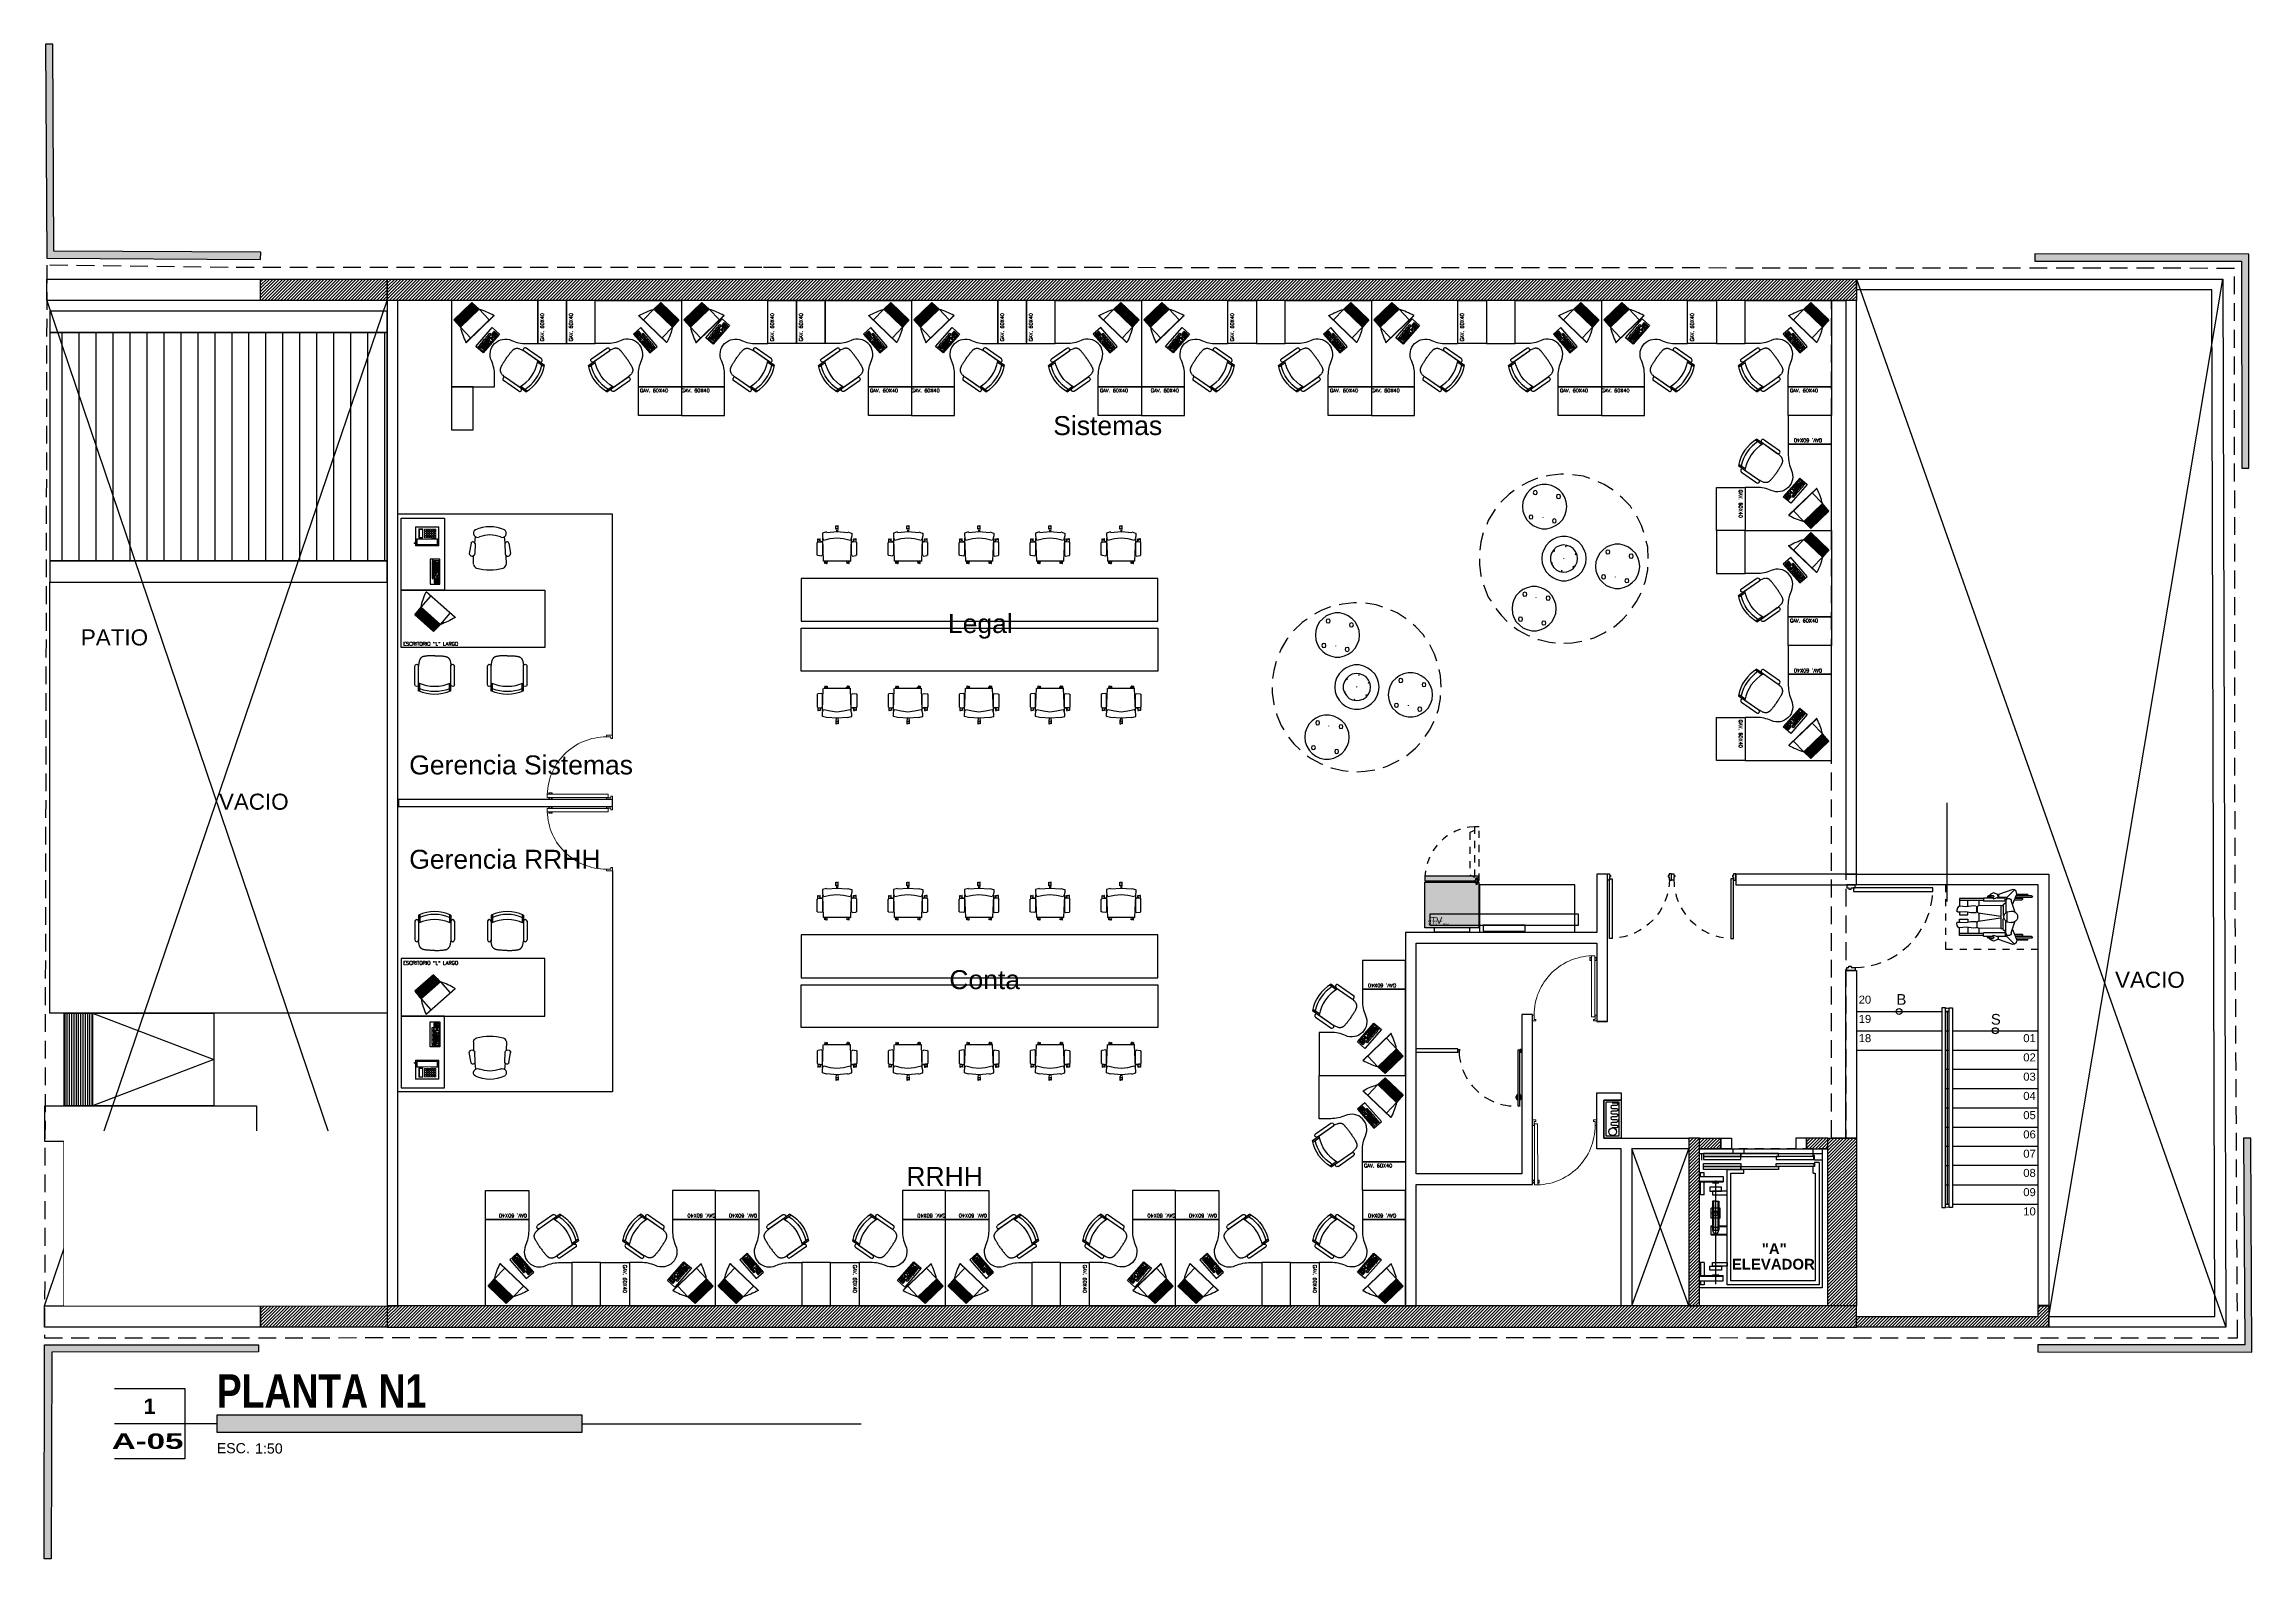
# Model space of a CAD drawing. Header units: millimetres. Extents: x -101 to 3415, y -52 to 1366.
# Drawn here: x 8.04 to 39.02, y 112.05 to 133.3 of the extents above; entities that cross this region are included whole.
import ezdxf
from ezdxf.enums import TextEntityAlignment as Align

# ---------------------------------------------------------------- set-up
doc = ezdxf.new("R2010")
doc.units = ezdxf.units.MM
doc.set_wipeout_variables(frame=1)
for name, pattern in [('-XR 1_ARQUITECTURA TIPO N1-N14-EF$0$HIDDEN2', [0.1875, 0.125, -0.0625]), ('XR EJES SUPERIORES$0$DASHDOT2', [0.5, 0.25, -0.125, 0, -0.125]), ('XR LINDERO N$0$A-100a LALA IRAPUATO nave equipo$0$HIDDEN', [0.375, 0.25, -0.125]), ('XR N1-N2$0$HIDDEN', [0.375, 0.25, -0.125]), ('XR N1-N2$0$XR PLANTA TIPO DE OFICINAS$0$CONTINUA', [0]), ('XR N1-N2$0$XR PLANTA TIPO DE OFICINAS$0$HIDDEN', [0.375, 0.25, -0.125]), ('XR N1-N2$0$XR PLANTA TIPO DE OFICINAS$0$HIDDEN2', [0.1875, 0.125, -0.0625])]:
    doc.linetypes.add(name, pattern=pattern)
for name, color, linetype in [('$AUDIT_BAD_LAYER1', 7, 'Continuous'), ('00_ARQ', 8, 'Continuous'), ('ARQ', 8, 'Continuous'), ('ARQ_MOBILIARIO', 8, 'Continuous'), ('Texto_Iluminación', 7, 'Continuous'), ('XR EJES SUPERIORES$0$A-COTAS', 8, 'Continuous'), ('XR EJES SUPERIORES$0$A-EJES', 8, 'XR EJES SUPERIORES$0$DASHDOT2'), ('XR N1-N2$0$A-PROYECCIONES', 8, 'XR N1-N2$0$XR PLANTA TIPO DE OFICINAS$0$HIDDEN')]:
    doc.layers.add(name, color=color, linetype=linetype)
doc.layers.add('-XR 1_ARQUITECTURA TIPO N1-N14-EF$0$DEPTOS MUEBLES COLOR CARPETA DE VENTAS', color=254, linetype='Continuous', plot=False)
doc.styles.add('-XR 1_ARQUITECTURA TIPO N1-N14-EF$0$Standard', font='arial.ttf')
doc.styles.add('prot4', font='swisseb.ttf', dxfattribs={"width": 0.56})
doc.styles.add('ROMANS', font='romans.shx')
doc.styles.add('TÍTULO', font='arial.ttf', dxfattribs={"height": 0.19})
doc.styles.add('XR COLUMNAS SUPERIORES$0$XR BASES$0$XREF EJES$0$Standard', font='arial.ttf')
doc.styles.add('XR COLUMNAS SUPERIORES$0$XR COLUMNAS OFICINAS$0$XREF EJES$0$Standard', font='arial.ttf')
doc.styles.add('XR COLUMNAS SUPERIORES$0$XR PLANTA TIPO DE OFICINAS$0$XREF EJES$0$Standard', font='arial.ttf')
doc.styles.add('XR COLUMNAS SUPERIORES$0$XR SIMBOLOGIAS DE CORTES$0$XREF EJES$0$Standard', font='arial.ttf')
doc.styles.add('XR COLUMNAS$0$XR BASES$0$XREF EJES$0$Standard', font='arial.ttf')
doc.styles.add('XR COLUMNAS$0$XR COLUMNAS OFICINAS$0$XREF EJES$0$Standard', font='arial.ttf')
doc.styles.add('XR COLUMNAS$0$XR PLANTA TIPO DE OFICINAS$0$XREF EJES$0$Standard', font='arial.ttf')
doc.styles.add('XR COLUMNAS$0$XR SIMBOLOGIAS DE CORTES$0$XREF EJES$0$Standard', font='arial.ttf')
doc.styles.add('XR EJES SUPERIORES$0$protot1', font='')
doc.styles.add('XR EJES SUPERIORES$0$Standard', font='arial.ttf')
doc.styles.add('XR EJES SUPERIORES$0$XR BASES$0$XREF EJES$0$Standard', font='arial.ttf')
doc.styles.add('XR EJES SUPERIORES$0$XR COLUMNAS OFICINAS$0$XREF EJES$0$Standard', font='arial.ttf')
doc.styles.add('XR EJES SUPERIORES$0$XR PLANTA TIPO DE OFICINAS$0$XREF EJES$0$Standard', font='arial.ttf')
doc.styles.add('XR EJES SUPERIORES$0$XR SIMBOLOGIAS DE CORTES$0$XREF EJES$0$Standard', font='arial.ttf')
doc.styles.add('XR N1-N2$0$Standard', font='arial.ttf')
doc.styles.add('XR N1-N2$0$XR PLANTA TIPO DE OFICINAS$0$estilo1', font='arialbd.ttf')
doc.styles.add('XR N1-N2$0$XR PLANTA TIPO DE OFICINAS$0$TEXTO-ALB-100', font='arial.ttf', dxfattribs={"height": 0.15})
doc.styles.get('XR EJES SUPERIORES$0$protot1').set_extended_font_data('Arial Black')
doc.dimstyles.new('XR EJES SUPERIORES$0$PAÑOS50', dxfattribs={"dimscale": 0.5, "dimtxt": 0.6, "dimasz": 0.3, "dimexe": 0.18, "dimexo": 0.1, "dimgap": 0.09, "dimtad": 0, "dimtih": 1, "dimtoh": 1, "dimzin": 0, "dimdsep": 46, "dimtxsty": 'XR EJES SUPERIORES$0$Standard', "dimblk": 'XR EJES SUPERIORES$0$_ArchTick', "dimcen": 0.09, "dimclrd": 256, "dimclre": 256, "dimclrt": 2, "dimadec": 0, "dimazin": 0, "dimtfac": 1, "dimtix": 1, "dimtmove": 2, "dimatfit": 3, "dimldrblk": 'XR EJES SUPERIORES$0$_ArchTick', "dimfxl": 0.18, "dimtvp": 0.18, "dimtolj": 1, "dimtzin": 0, "dimarcsym": 0})
pattern_1 = [(45, (8.080342, 130.19525), (-0.02245064, 0.02245064), [])]
pattern_2 = [(45, (8.080335, 129.94674), (-0.02245064, 0.02245064), [])]
pattern_3 = [(45, (96.186, 103.677), (-6.73519, 6.73519), []), (45, (100.676, 103.677), (-6.73519, 6.73519), [])]

msp = doc.modelspace()

# ---------------------------------------------------------------- texts
at = {"layer": '00_ARQ', "ltscale": 0.3, "style": 'TÍTULO'}
for s, p in [('Sistemas', (22.2, 127.814, 1.014)), ('Legal', (20.723, 125.038, 1.014)), ('Gerencia Sistemas', (13.165, 123.055, 1.014)), ('Gerencia RRHH', (13.165, 121.732, 1.014)), ('Conta', (20.742, 120.044, 1.014)), ('RRHH', (20.139, 117.285, 1.014))]:
    msp.add_text(s, height=0.266, dxfattribs=at).set_placement(p)
at = {"layer": '00_ARQ', "style": 'XR N1-N2$0$XR PLANTA TIPO DE OFICINAS$0$estilo1'}
for s, p in [('"A"', (32.315, 116.329)), ('ELEVADOR', (32.302, 116.112))]:
    msp.add_text(s, height=0.15, dxfattribs=at).set_placement(p, align=Align.CENTER)
at = {"layer": '00_ARQ', "style": 'XR N1-N2$0$Standard'}
for s, width, insert, char_height, attachment_point in [('PATIO', 2.35208, (8.558, 124.861), 0.225, 7), ('VACIO', 2.35208, (10.984, 122.671), 0.225, 5), ('VACIO', 2.35208, (37.585, 120.174), 0.225, 5), ('20', 0.21412, (33.5, 119.953), 0.1125, 1), ('19', 0.21412, (33.5, 119.683), 0.1125, 1), ('18', 0.21412, (33.5, 119.413), 0.1125, 1), ('01', 0.21412, (35.809, 119.413), 0.1125, 1), ('02', 0.21412, (35.809, 119.143), 0.1125, 1), ('03', 0.21412, (35.809, 118.873), 0.1125, 1), ('04', 0.21412, (35.809, 118.603), 0.1125, 1), ('05', 0.21412, (35.809, 118.333), 0.1125, 1), ('06', 0.21412, (35.809, 118.063), 0.1125, 1), ('07', 0.21412, (35.809, 117.793), 0.1125, 1), ('08', 0.21412, (35.809, 117.523), 0.1125, 1), ('09', 0.21412, (35.809, 117.253), 0.1125, 1), ('10', 0.21412, (35.809, 116.983), 0.1125, 1)]:
    msp.add_mtext_dynamic_manual_height_columns(s, width=width, gutter_width=12.5, heights=[0], dxfattribs=dict(at, insert=insert, char_height=char_height, attachment_point=attachment_point))
at = {"layer": '00_ARQ', "char_height": 0.15, "width": 0.58833, "attachment_point": 7, "rotation": 0.0007, "style": 'XR N1-N2$0$XR PLANTA TIPO DE OFICINAS$0$TEXTO-ALB-100'}
for s, insert in [('B', (34.029, 119.825)), ('S', (35.354, 119.544))]:
    msp.add_mtext(s, dxfattribs=dict(at, insert=insert))
at = {"layer": '00_ARQ', "ltscale": 2, "char_height": 0.1125, "attachment_point": 1, "style": 'XR N1-N2$0$Standard'}
for s, insert in [('01', (8.378, 117.866)), ('02', (8.678, 117.866)), ('03', (8.978, 117.866)), ('04', (9.278, 117.866)), ('05', (9.578, 117.866)), ('06', (9.878, 117.866)), ('07', (10.178, 117.866)), ('08', (10.478, 117.866)), ('09', (10.778, 117.866)), ('10', (11.078, 117.866))]:
    msp.add_mtext_dynamic_manual_height_columns(s, width=0.21412, gutter_width=12.5, heights=[0], dxfattribs=dict(at, insert=insert))
at = {"layer": 'ARQ_MOBILIARIO', "ltscale": 0.01, "style": 'ROMANS'}
for s, height, rotation, p in [('GAV. 60X40', 0.0504, 90, (15.055, 129.129)), ('GAV. 60X40', 0.0504, 90, (15.458, 129.129)), ('GAV. 60X40', 0.0504, 90, (18.282, 129.129)), ('GAV. 60X40', 0.0504, 90, (18.685, 129.129)), ('GAV. 60X40', 0.0504, 90, (21.508, 129.129)), ('GAV. 60X40', 0.0504, 90, (21.911, 129.129)), ('GAV. 60X40', 0.0504, 90, (24.735, 129.129)), ('GAV. 60X40', 0.0504, 90, (27.961, 129.129)), ('GAV. 60X40', 0.0504, 90, (31.188, 129.129)), ('GAV. 60X40', 0.0504, 0, (16.402, 128.414)), ('GAV. 60X40', 0.0504, 360, (16.984, 128.414)), ('GAV. 60X40', 0.0504, 0, (19.628, 128.414)), ('GAV. 60X40', 0.0504, 360, (20.211, 128.414)), ('GAV. 60X40', 0.0504, 0, (22.855, 128.414)), ('GAV. 60X40', 0.0504, 360, (23.568, 128.414)), ('GAV. 60X40', 0.0504, 0, (26.082, 128.414)), ('GAV. 60X40', 0.0504, 360, (26.664, 128.414)), ('GAV. 60X40', 0.0504, 0, (29.308, 128.414)), ('GAV. 60X40', 0.0504, 360, (29.89, 128.414)), ('GAV. 60X40', 0.0504, 0, (32.535, 128.414)), ('GAV. 60X40', 0.0504, 180, (32.986, 127.764)), ('GAV. 60X40', 0.0504, 270, (31.819, 127.049)), ('GAV. 60X40', 0.0504, 0, (32.535, 125.187)), ('ESCRITORIO "L" LARGO', 0.05042, 0, (13.079, 124.861)), ('GAV. 60X40', 0.0504, 180, (32.986, 124.537)), ('GAV. 60X40', 0.0504, 270, (31.819, 123.823)), ('ESCRITORIO "L" LARGO', 0.05042, 360, (13.079, 120.386)), ('GAV. 60X40', 0.0504, 180, (27.011, 120.12)), ('GAV. 60X40', 0.0504, 0, (26.56, 117.544)), ('GAV. 60X40', 0.0504, 180, (14.818, 116.893)), ('GAV. 60X40', 0.0504, 180, (17.463, 116.893)), ('GAV. 60X40', 0.0504, 180, (18.045, 116.893)), ('GAV. 60X40', 0.0504, 180, (20.689, 116.893)), ('GAV. 60X40', 0.0504, 180, (21.271, 116.893)), ('GAV. 60X40', 0.0504, 180, (23.916, 116.893)), ('GAV. 60X40', 0.0504, 180, (24.498, 116.893)), ('GAV. 60X40', 0.0504, 180, (27.011, 116.893)), ('GAV. 60X40', 0.0504, 270, (16.165, 116.179)), ('GAV. 60X40', 0.0504, 270, (19.392, 116.179)), ('GAV. 60X40', 0.0504, 270, (22.618, 116.179)), ('GAV. 60X40', 0.0504, 270, (25.845, 116.179))]:
    msp.add_text(s, height=height, rotation=rotation, dxfattribs=at).set_placement(p)
at = {"layer": 'Texto_Iluminación', "ltscale": 0.3, "style": 'TÍTULO'}
msp.add_text('TV', height=0.0931, dxfattribs=at).set_placement((27.492, 120.962))

# ---------------------------------------------------------------- blocks, each defined once
blk = doc.blocks.new('TÍTULO PLANO')
blk.add_hatch(color=256).paths.add_polyline_path([(1.912, -0.158), (8.747, -0.158), (8.747, 0.158), (1.912, 0.158)])
for p, q in [((1.912, 0), (0, 0)), ((8.747, 0), (13.969, 0))]:
    blk.add_line(p, q)
blk.add_lwpolyline([(0, 0.658), (1.315, 0.658), (1.315, -0.658), (0, -0.658)])
blk.add_lwpolyline([(1.912, -0.158), (8.747, -0.158), (8.747, 0.158), (1.912, 0.158)], close=True)
at = {"style": 'TÍTULO'}
blk.add_text('ESC.', height=0.19, dxfattribs=at).set_placement((1.912, -0.553))
at = {"style": 'prot4'}
blk.add_attdef('NUMERO', text='', height=0.289, dxfattribs=at).set_placement((0.658, 0.326), align=Align.MIDDLE_CENTER)
at = {"style": 'prot4', "width": 0.8}
blk.add_attdef('NOMBRE', (1.912, 0.299), '', height=0.45, dxfattribs=at)
at = {"style": 'prot4', "width": 1.227796}
blk.add_attdef('CLAVE', text='', height=0.289, dxfattribs=at).set_placement((-0.048, -0.472), (1.289, -0.472), align=Align.FIT)
at = {"style": 'TÍTULO'}
blk.add_attdef('ESCALA', (2.63, -0.558), '', height=0.19, dxfattribs=at)
blk = doc.blocks.new('XR N1-N2$0$XR PLANTA TIPO DE OFICINAS$0$Puerta1.00')
at = {"linetype": 'Continuous'}
for points in [[(405.365, 465.953), (405.365, 466.883), (405.325, 466.883), (405.325, 465.953)], [(405.325, 465.876), (405.325, 465.901), (405.34, 465.901), (405.34, 465.926), (405.325, 465.926), (405.325, 465.976), (405.29, 465.976), (405.29, 465.876)], [(406.255, 465.876), (406.255, 465.901), (406.24, 465.901), (406.24, 465.926), (406.255, 465.926), (406.255, 465.976), (406.29, 465.976), (406.29, 465.876)]]:
    blk.add_lwpolyline(points, close=True, dxfattribs=at)
at = {"linetype": 'XR N1-N2$0$XR PLANTA TIPO DE OFICINAS$0$HIDDEN2'}
blk.add_arc((405.324, 465.953), 0.932, 0.0383, 87.4436, dxfattribs=at)
blk = doc.blocks.new('XR N1-N2$0$XR PLANTA TIPO DE OFICINAS$0$XREF PLANTA BAJA$0$XREF SOTANO 1$0$sn_dis_pl')
at = {"linetype": 'Continuous'}
for p, q in [((-0.544, 1.021), (-0.52, 1.021)), ((-0.544, 0.684), (-0.544, 1.021)), ((-0.52, 1.021), (-0.439, 1.021)), ((-0.52, 0.684), (-0.52, 1.021)), ((-0.428, 0.929), (-0.44, 1.024)), ((-0.434, 1.036), (-0.405, 1.055)), ((-0.405, 1.055), (-0.374, 1.058)), ((-0.36, 1.01), (-0.362, 0.935)), ((-0.362, 0.935), (-0.35, 0.862)), ((-0.36, 1.046), (-0.36, 1.01)), ((-0.36, 1.021), (-0.317, 1.021)), ((-0.317, 1.021), (-0.317, 0.907)), ((-0.256, 1.021), (-0.256, 0.907)), ((-0.213, 1.021), (-0.256, 1.021)), ((-0.211, 0.935), (-0.223, 0.862)), ((-0.213, 1.046), (-0.213, 1.01)), ((-0.213, 1.01), (-0.211, 0.935)), ((-0.168, 1.055), (-0.199, 1.058)), ((-0.139, 1.036), (-0.168, 1.055)), ((-0.145, 0.929), (-0.133, 1.024)), ((-0.053, 1.021), (-0.134, 1.021)), ((-0.029, 1.021), (-0.053, 1.021)), ((-0.053, 0.684), (-0.053, 1.021)), ((-0.029, 0.684), (-0.029, 1.021)), ((-0.557, 0.684), (-0.557, 0.554)), ((-0.557, 0.684), (-0.507, 0.684)), ((-0.433, 0.907), (-0.52, 0.907)), ((-0.52, 0.752), (-0.445, 0.752)), ((-0.507, 0.38), (-0.507, 0.684)), ((-0.448, 0.444), (-0.445, 0.755)), ((-0.445, 0.826), (-0.428, 0.929)), ((-0.44, 0.791), (-0.445, 0.826)), ((-0.364, 0.78), (-0.428, 0.78)), ((-0.425, 0.775), (-0.365, 0.776)), ((-0.317, 0.907), (-0.355, 0.907)), ((-0.351, 0.792), (-0.352, 0.788)), ((-0.35, 0.862), (-0.351, 0.792)), ((-0.344, 0.759), (-0.297, 0.444)), ((-0.343, 0.752), (-0.23, 0.752)), ((-0.229, 0.759), (-0.276, 0.444)), ((-0.256, 0.907), (-0.218, 0.907)), ((-0.223, 0.862), (-0.222, 0.792)), ((-0.222, 0.792), (-0.221, 0.788)), ((-0.209, 0.78), (-0.145, 0.78)), ((-0.148, 0.775), (-0.208, 0.776)), ((-0.128, 0.826), (-0.145, 0.929)), ((-0.14, 0.907), (-0.053, 0.907)), ((-0.133, 0.791), (-0.128, 0.826)), ((-0.125, 0.444), (-0.128, 0.755)), ((-0.128, 0.752), (-0.053, 0.752)), ((-0.016, 0.684), (-0.066, 0.684)), ((-0.066, 0.38), (-0.066, 0.684)), ((-0.016, 0.684), (-0.016, 0.554)), ((-0.67, 0.273), (-0.601, 0.474)), ((-0.666, 0.251), (-0.561, 0.36)), ((-0.624, 0.546), (-0.601, 0.592)), ((-0.601, 0.482), (-0.624, 0.546)), ((-0.601, 0.592), (-0.564, 0.608)), ((-0.564, 0.48), (-0.601, 0.482)), ((-0.601, 0.474), (-0.561, 0.473)), ((-0.562, 0.594), (-0.591, 0.572)), ((-0.591, 0.572), (-0.59, 0.548)), ((-0.59, 0.548), (-0.573, 0.535)), ((-0.585, 0.599), (-0.585, 0.616)), ((-0.585, 0.545), (-0.585, 0.576)), ((-0.573, 0.535), (-0.556, 0.555)), ((-0.564, 0.608), (-0.562, 0.594)), ((-0.542, 0.545), (-0.564, 0.48)), ((-0.561, 0.549), (-0.561, 0.616)), ((-0.561, 0.36), (-0.561, 0.488)), ((-0.561, 0.36), (-0.529, 0.366)), ((-0.557, 0.5), (-0.557, 0.38)), ((-0.507, 0.38), (-0.557, 0.38)), ((-0.556, 0.555), (-0.542, 0.545)), ((-0.51, 0.371), (-0.35, 0.371)), ((-0.461, 0.41), (-0.489, 0.371)), ((-0.461, 0.41), (-0.314, 0.41)), ((-0.448, 0.444), (-0.448, 0.41)), ((-0.448, 0.444), (-0.125, 0.444)), ((-0.359, 0.356), (-0.367, 0.291)), ((-0.359, 0.356), (-0.218, 0.356)), ((-0.307, 0.398), (-0.314, 0.41)), ((-0.266, 0.398), (-0.259, 0.41)), ((-0.112, 0.41), (-0.259, 0.41)), ((-0.063, 0.371), (-0.223, 0.371)), ((-0.218, 0.356), (-0.211, 0.291)), ((-0.125, 0.444), (-0.125, 0.41)), ((-0.112, 0.41), (-0.084, 0.371)), ((-0.066, 0.38), (-0.016, 0.38)), ((-0.012, 0.36), (-0.044, 0.366)), ((-0.017, 0.555), (-0.031, 0.545)), ((-0.031, 0.545), (-0.009, 0.48)), ((0, 0.535), (-0.017, 0.555)), ((-0.016, 0.5), (-0.016, 0.38)), ((-0.012, 0.549), (-0.012, 0.616)), ((-0.012, 0.36), (-0.012, 0.488)), ((0.028, 0.474), (-0.012, 0.473)), ((0.093, 0.251), (-0.012, 0.36)), ((-0.009, 0.608), (-0.011, 0.594)), ((-0.011, 0.594), (0.018, 0.572)), ((0.027, 0.592), (-0.009, 0.608)), ((-0.009, 0.48), (0.028, 0.482)), ((0.017, 0.548), (0, 0.535)), ((0.012, 0.599), (0.012, 0.616)), ((0.012, 0.545), (0.012, 0.576)), ((0.018, 0.572), (0.017, 0.548)), ((0.051, 0.546), (0.027, 0.592)), ((0.028, 0.482), (0.051, 0.546)), ((0.097, 0.273), (0.028, 0.474)), ((-0.666, 0.251), (-0.67, 0.273)), ((-0.651, 0.225), (-0.666, 0.251)), ((-0.609, 0.218), (-0.651, 0.225)), ((-0.461, 0.28), (-0.609, 0.218)), ((-0.607, 0.218), (-0.607, 0.065)), ((-0.602, 0.22), (-0.602, 0.065)), ((-0.585, 0.012), (-0.585, 0.228)), ((-0.561, 0.012), (-0.561, 0.238)), ((-0.549, 0.243), (-0.549, 0.148)), ((-0.527, 0.252), (-0.527, 0.148)), ((-0.51, 0.296), (-0.354, 0.244)), ((-0.063, 0.296), (-0.219, 0.244)), ((-0.112, 0.28), (0.036, 0.218)), ((-0.046, 0.252), (-0.046, 0.148)), ((-0.024, 0.243), (-0.024, 0.148)), ((-0.012, 0.012), (-0.012, 0.238)), ((0.012, 0.012), (0.012, 0.228)), ((0.029, 0.22), (0.029, 0.065)), ((0.033, 0.218), (0.033, 0.065)), ((0.036, 0.218), (0.078, 0.225)), ((0.078, 0.225), (0.093, 0.251)), ((0.093, 0.251), (0.097, 0.273))]:
    blk.add_line(p, q, dxfattribs=at)
for centre, radius, start, end in [((-0.428, 1.026), 0.0123, 121.7078, 187.2641), ((-0.372, 1.046), 0.0123, 0.7644, 95.9609), ((-0.201, 1.046), 0.0123, 84.0391, 179.2356), ((-0.145, 1.026), 0.0123, 352.7359, 58.2922), ((-0.573, 0.616), 0.0123, 0, 180), ((-0.425, 0.755), 0.0204, 91.0603, 179.4667), ((-0.428, 0.792), 0.0123, 187.318, 270), ((-0.365, 0.756), 0.0204, 8.521, 91.0603), ((-0.364, 0.792), 0.0123, 270, 341.0652), ((-0.208, 0.756), 0.0204, 88.9397, 171.479), ((-0.209, 0.792), 0.0123, 198.9348, 270), ((-0.149, 0.755), 0.0204, 0.5333, 88.9397), ((-0.145, 0.792), 0.0123, 270, 352.682), ((0, 0.616), 0.0123, 0, 180), ((-0.51, 0.333), 0.0374, 90, 270), ((-0.289, 0.322), 0.0782, 25.8604, 154.1396), ((-0.063, 0.333), 0.0374, 270, 90), ((-0.604, 0.065), 0.00204, 180, 0), ((-0.573, 0.012), 0.0123, 180, 0), ((-0.538, 0.148), 0.011, 180, 360), ((-0.289, 0.285), 0.0782, 171.4259, 8.5741), ((-0.035, 0.148), 0.011, 180, 0), ((0, 0.012), 0.0123, 180, 0), ((0.031, 0.065), 0.00204, 180, 0)]:
    blk.add_arc(centre, radius, start, end, dxfattribs=at)
blk = doc.blocks.new('XR N1-N2$0$A$C0124305E')
at = {"layer": '00_ARQ', "ltscale": 2}
blk.add_lwpolyline([(0, 0), (2.7, 0), (2.7, -6.05), (2.55, -6.05), (2.55, -0.15), (0, -0.15)], close=True, dxfattribs=at)
at = {"layer": 'XR N1-N2$0$A-PROYECCIONES', "linetype": 'XR N1-N2$0$HIDDEN', "ltscale": 0.25}
blk.add_lwpolyline([(1.25, -0.15), (1.25, -1.05), (2.55, -1.05), (2.55, -1.05)], dxfattribs=at)
at = {"layer": '$AUDIT_BAD_LAYER1', "xscale": -0.9999999999999999, "rotation": 90.0000016959918}
blk.add_blockref('XR N1-N2$0$XR PLANTA TIPO DE OFICINAS$0$XREF PLANTA BAJA$0$XREF SOTANO 1$0$sn_dis_pl', (2.469, -0.887), dxfattribs=at)
blk = doc.blocks.new('XR N1-N2$0$XR PLANTA TIPO DE OFICINAS$0$Ascensore-150x170')
for p, q in [((5.481, -0.152), (5.566, -0.152)), ((5.612, -0.133), (5.566, -0.133)), ((5.566, -0.133), (5.566, -0.152)), ((5.612, -0.077), (5.612, -0.133)), ((5.481, -0.996), (5.528, -0.996)), ((4.127, -1.342), (5.394, -1.342)), ((4.166, -1.54), (4.166, -1.249)), ((4.166, -1.249), (4.231, -1.249)), ((4.222, -1.54), (4.222, -1.249)), ((4.231, -1.54), (4.231, -1.249)), ((4.241, -1.38), (4.241, -1.305)), ((4.729, -1.399), (4.729, -1.202)), ((4.738, -1.399), (4.738, -1.202)), ((5.141, -1.305), (4.785, -1.305)), ((4.785, -1.38), (4.785, -1.305)), ((5.141, -1.314), (4.785, -1.314)), ((4.832, -1.305), (4.832, -1.202)), ((4.841, -1.305), (4.841, -1.202)), ((4.932, -1.286), (5.054, -1.286)), ((4.932, -1.286), (4.932, -1.399)), ((4.993, -1.286), (4.993, -1.399)), ((5.054, -1.286), (5.054, -1.399)), ((5.141, -1.342), (5.141, -1.305)), ((5.141, -1.342), (5.141, -1.38)), ((5.366, -1.38), (5.366, -1.305)), ((5.376, -1.54), (5.376, -1.249)), ((5.441, -1.249), (5.376, -1.249)), ((5.385, -1.54), (5.385, -1.249)), ((5.441, -1.54), (5.441, -1.249)), ((4.119, -1.483), (4.119, -1.54)), ((4.166, -1.483), (4.119, -1.483)), ((4.166, -1.53), (4.119, -1.53)), ((4.391, -1.483), (4.231, -1.483)), ((4.391, -1.53), (4.231, -1.53)), ((4.391, -1.483), (4.391, -1.54)), ((4.729, -1.399), (4.841, -1.399)), ((5.141, -1.37), (4.785, -1.37)), ((5.141, -1.38), (4.785, -1.38)), ((4.832, -1.399), (4.832, -1.38)), ((4.841, -1.399), (4.841, -1.38)), ((4.932, -1.399), (5.054, -1.399)), ((5.216, -1.483), (5.216, -1.54)), ((5.216, -1.483), (5.376, -1.483)), ((5.216, -1.53), (5.376, -1.53)), ((5.441, -1.483), (5.488, -1.483)), ((5.441, -1.53), (5.488, -1.53)), ((5.488, -1.483), (5.488, -1.54)), ((5.641, -1.512), (5.725, -1.512))]:
    blk.add_line(p, q)
for points in [[(4.081, -0.04), (4.081, -1.54), (5.725, -1.54), (5.725, -0.04)], [(5.566, -0.143), (5.566, -0.602), (5.603, -0.602), (5.603, -0.143)], [(5.687, -0.143), (5.687, -0.602), (5.65, -0.602), (5.65, -0.143)], [(5.528, -0.574), (5.528, -1.033), (5.566, -1.033), (5.566, -0.574)], [(5.725, -0.574), (5.725, -1.033), (5.687, -1.033), (5.687, -0.574)], [(5.528, -1.033), (5.528, -1.493), (5.566, -1.493), (5.566, -1.033)], [(5.566, -1.033), (5.566, -1.493), (5.603, -1.493), (5.603, -1.033)], [(5.687, -1.033), (5.687, -1.493), (5.65, -1.493), (5.65, -1.033)], [(5.725, -1.033), (5.725, -1.493), (5.687, -1.493), (5.687, -1.033)], [(5.725, -0.996), (5.725, -1.127), (5.781, -1.127), (5.781, -0.996)], [(4.297, -1.272), (4.297, -1.413), (4.344, -1.413), (4.344, -1.272)], [(4.344, -1.202), (4.344, -1.38), (4.391, -1.38), (4.391, -1.202)], [(5.263, -1.202), (5.263, -1.38), (5.216, -1.38), (5.216, -1.202)], [(5.31, -1.272), (5.31, -1.413), (5.263, -1.413), (5.263, -1.272)]]:
    blk.add_lwpolyline(points, close=True)
for points in [[(5.612, -0.077), (5.528, -0.077), (4.119, -0.077), (4.119, -1.202), (5.528, -1.202), (5.528, -0.996)], [(5.481, -0.152), (5.481, -0.124), (4.166, -0.124), (4.166, -1.155), (5.481, -1.155), (5.481, -0.996)], [(5.641, -0.133), (5.697, -0.133), (5.697, -0.152), (5.781, -0.152), (5.781, -0.04), (5.641, -0.04), (5.641, -0.133)]]:
    blk.add_lwpolyline(points)
for centre, radius in [((4.785, -1.342), 0.0375), ((4.993, -1.342), 0.0281)]:
    blk.add_circle(centre, radius)
blk = doc.blocks.new('XR N1-N2$0$XR PLANTA TIPO DE OFICINAS$0$puertabaño')
for p, q in [((1.94, 0.055), (2.002, 0.055)), ((1.94, 0.047), (1.94, 0.055)), ((2.002, 0.047), (1.94, 0.047)), ((2.002, 0.023), (1.94, 0.023)), ((1.94, 0.023), (1.94, 0.014)), ((1.94, 0.014), (2.002, 0.014)), ((1.958, 0.062), (1.946, 0.059)), ((1.946, 0.059), (1.946, 0.055)), ((1.946, 0.059), (1.994, 0.059)), ((1.946, 0.011), (1.946, 0.014)), ((1.946, 0.011), (1.994, 0.011)), ((1.958, 0.008), (1.946, 0.011)), ((1.984, 0.055), (1.957, 0.055)), ((1.984, 0.014), (1.957, 0.014)), ((1.959, 0.066), (1.959, 0.063)), ((1.959, 0.066), (1.98, 0.066)), ((1.959, 0.004), (1.959, 0.006)), ((1.959, 0.004), (1.98, 0.004)), ((1.98, 0.066), (1.98, 0.063)), ((1.98, 0.004), (1.98, 0.006)), ((1.982, 0.062), (1.994, 0.059)), ((1.982, 0.008), (1.994, 0.011)), ((1.994, 0.059), (1.994, 0.055)), ((1.994, 0.011), (1.994, 0.014)), ((2.002, 0.055), (2.002, 0.047)), ((2.002, 0.014), (2.002, 0.023))]:
    blk.add_line(p, q)
for points in [[(2.531, 0.75), (2.531, 0.734), (2.5, 0.734), (2.5, 0.75)], [(2.523, 0.726), (2.523, 0.734), (2.531, 0.734), (2.531, 0.726)], [(2.52, 0.047), (1.87, 0.047), (1.87, 0.023), (2.52, 0.023)], [(2.531, 0), (2.531, 0.016), (2.5, 0.016), (2.5, 0)], [(2.523, 0.024), (2.523, 0.016), (2.531, 0.016), (2.531, 0.024)]]:
    blk.add_lwpolyline(points, close=True)
blk.add_circle((2.52, 0.019), 0.00323)
at = {"color": 252, "linetype": 'XR N1-N2$0$XR PLANTA TIPO DE OFICINAS$0$HIDDEN2'}
blk.add_arc((2.53, 0.073), 0.662, 92.5661, 184.6199, dxfattribs=at)
for centre, start, end in [((1.958, 0.063), 284.0361, 359.9999), ((1.958, 0.006), 359.9999, 75.9636), ((1.982, 0.063), 179.9999, 255.9636), ((1.982, 0.006), 104.0361, 179.9999)]:
    blk.add_arc(centre, 0.00175, start, end)
blk = doc.blocks.new('XR N1-N2$0$A$C26E901EB')
at = {"ltscale": 2}
h = blk.add_hatch(dxfattribs=at)
h.set_pattern_fill('LINE', color=256, scale=0.01, angle=90, style=0)
h.set_pattern_definition([(90, (439.59662, -560.538505), (-0.03175, 1e-17), [])])
h.paths.add_polyline_path([(-2.1, -1.3), (-2.1, 0), (-1.7, 0), (-1.7, -1.3)])
for points in [[(-2.1, -1.3), (-2.1, 0), (-1.7, 0), (-1.7, -1.3), (-2.1, -1.3)], [(0, 0), (0, -1.3), (-1.7, -1.3), (-1.7, 0)]]:
    blk.add_lwpolyline(points, close=True, dxfattribs=at)
blk.add_lwpolyline([(-1.7, 0), (0, -0.65), (-1.7, -1.3)], dxfattribs=at)
blk = doc.blocks.new('XR N1-N2$0$A$C153C7E87')
h = blk.add_hatch()
h.set_pattern_fill('ANSI31', color=256, scale=0.075, angle=45)
h.set_pattern_definition([(270, (-51.7103, 42.0149), (-0.238125, -1e-17), [])])
h.paths.add_polyline_path([(0.041, -4.143), (4.777, -4.143), (4.777, -0.943), (0.041, -0.943)])
for points in [[(0.041, -0.943), (4.777, -0.943), (4.777, -0.643), (0.041, -0.643)], [(0.041, -4.143), (4.777, -4.143), (4.777, -0.943), (0.041, -0.943)], [(0.041, -4.443), (4.777, -4.443), (4.777, -4.143), (0.041, -4.143)]]:
    blk.add_lwpolyline(points, close=True)
blk = doc.blocks.new('XR N1-N2$0$030 puerta 013-h')
at = {"linetype": 'Continuous', "lineweight": 0}
for p, q in [((3.994, 17.305), (3.994, 17.255)), ((4.007, 17.305), (3.994, 17.305)), ((3.994, 17.255), (4.007, 17.255)), ((4.007, 17.305), (4.007, 17.293)), ((4.007, 17.293), (4.019, 17.293)), ((4.007, 17.255), (4.007, 17.268)), ((4.007, 17.268), (4.019, 17.268)), ((4.019, 17.33), (4.069, 17.33)), ((4.019, 16.38), (4.019, 17.33)), ((4.069, 17.33), (4.069, 16.38)), ((4.081, 17.293), (4.069, 17.293)), ((4.081, 17.268), (4.069, 17.268)), ((4.081, 17.305), (4.094, 17.305)), ((4.081, 17.305), (4.081, 17.293)), ((4.081, 17.255), (4.081, 17.268)), ((4.094, 17.255), (4.081, 17.255)), ((4.094, 17.305), (4.094, 17.255)), ((3.099, 16.365), (3.099, 16.405)), ((3.099, 16.405), (3.124, 16.405)), ((3.099, 16.315), (3.099, 16.365)), ((3.149, 16.315), (3.099, 16.315)), ((3.124, 16.405), (3.124, 16.34)), ((3.124, 16.34), (3.149, 16.34)), ((3.149, 16.34), (3.149, 16.315)), ((4.069, 16.38), (4.019, 16.38)), ((4.049, 16.34), (4.049, 16.315)), ((4.074, 16.34), (4.049, 16.34)), ((4.049, 16.315), (4.099, 16.315)), ((4.099, 16.405), (4.074, 16.405)), ((4.074, 16.405), (4.074, 16.34)), ((4.099, 16.405), (4.099, 16.315))]:
    blk.add_line(p, q, dxfattribs=at)
blk.add_arc((4.044, 16.41), 0.92, 88.4391, 180.3278, dxfattribs=at)
blk = doc.blocks.new('A$C435F5787')
at = {"linetype": 'ByBlock'}
for p, q in [((0, 0), (0, 0.483)), ((0, 0.483), (0.19, 0.483)), ((0.076, 0.381), (0.076, 0.457)), ((0.076, 0.457), (0.171, 0.457)), ((0.095, 0.438), (0.095, 0.454)), ((0.137, 0.438), (0.095, 0.438)), ((0.095, 0.381), (0.095, 0.435)), ((0.114, 0.384), (0.114, 0.435)), ((0.137, 0.438), (0.137, 0.454)), ((0.171, 0.438), (0.137, 0.438)), ((0.137, 0.381), (0.137, 0.435)), ((0.171, 0.457), (0.171, 0.381)), ((0.19, 0.483), (0.19, 0)), ((0.038, 0.371), (0.063, 0.371)), ((0.038, 0.311), (0.038, 0.371)), ((0.063, 0.311), (0.038, 0.311)), ((0.038, 0.305), (0.063, 0.305)), ((0.038, 0.225), (0.038, 0.305)), ((0.063, 0.225), (0.038, 0.225)), ((0.038, 0.143), (0.038, 0.219)), ((0.038, 0.219), (0.063, 0.219)), ((0.063, 0.143), (0.038, 0.143)), ((0.038, 0.133), (0.063, 0.133)), ((0.038, 0.057), (0.038, 0.133)), ((0.063, 0.057), (0.038, 0.057)), ((0.038, 0.044), (0.063, 0.044)), ((0.038, 0.022), (0.038, 0.044)), ((0.063, 0.022), (0.038, 0.022)), ((0.063, 0.371), (0.063, 0.311)), ((0.063, 0.305), (0.063, 0.225)), ((0.063, 0.219), (0.063, 0.143)), ((0.063, 0.133), (0.063, 0.057)), ((0.063, 0.044), (0.063, 0.022)), ((0.171, 0.381), (0.076, 0.381)), ((0.076, 0.311), (0.076, 0.371)), ((0.076, 0.371), (0.117, 0.371)), ((0.117, 0.311), (0.076, 0.311)), ((0.076, 0.305), (0.076, 0.022)), ((0.175, 0.305), (0.076, 0.305)), ((0.076, 0.022), (0.175, 0.022)), ((0.098, 0.273), (0.079, 0.273)), ((0.079, 0.041), (0.095, 0.041)), ((0.095, 0.041), (0.095, 0.048)), ((0.095, 0.048), (0.117, 0.048)), ((0.117, 0.279), (0.098, 0.279)), ((0.098, 0.279), (0.098, 0.273)), ((0.098, 0.051), (0.098, 0.267)), ((0.117, 0.371), (0.117, 0.311)), ((0.117, 0.267), (0.117, 0.279)), ((0.133, 0.267), (0.117, 0.267)), ((0.117, 0.06), (0.117, 0.257)), ((0.117, 0.048), (0.117, 0.054)), ((0.117, 0.054), (0.137, 0.054)), ((0.133, 0.33), (0.133, 0.352)), ((0.133, 0.352), (0.152, 0.352)), ((0.152, 0.33), (0.133, 0.33)), ((0.133, 0.257), (0.133, 0.267)), ((0.152, 0.257), (0.133, 0.257)), ((0.137, 0.07), (0.137, 0.254)), ((0.137, 0.054), (0.137, 0.063)), ((0.137, 0.063), (0.156, 0.063)), ((0.152, 0.352), (0.152, 0.371)), ((0.152, 0.371), (0.175, 0.371)), ((0.152, 0.311), (0.152, 0.33)), ((0.175, 0.311), (0.152, 0.311)), ((0.156, 0.384), (0.156, 0.419)), ((0.156, 0.419), (0.171, 0.419)), ((0.156, 0.254), (0.156, 0.276)), ((0.156, 0.276), (0.175, 0.276)), ((0.175, 0.254), (0.156, 0.254)), ((0.156, 0.095), (0.156, 0.229)), ((0.156, 0.229), (0.175, 0.229)), ((0.175, 0.095), (0.156, 0.095)), ((0.156, 0.051), (0.156, 0.067)), ((0.156, 0.067), (0.175, 0.067)), ((0.175, 0.051), (0.156, 0.051)), ((0.175, 0.371), (0.175, 0.311)), ((0.175, 0.276), (0.175, 0.305)), ((0.175, 0.067), (0.175, 0.254)), ((0.175, 0.022), (0.175, 0.051)), ((0.19, 0), (0, 0))]:
    blk.add_line(p, q, dxfattribs=at)
blk = doc.blocks.new('m-tv pla')
h = blk.add_hatch()
h.set_pattern_fill('ANSI31', color=256, scale=0.005, angle=45, style=0)
h.set_pattern_definition([(90, (-254.158094, -242.753814), (-0.015875, 2e-18), [])])
h.paths.add_polyline_path([(0.24, -0.474), (0.25, -0.284), (-0.25, -0.284), (-0.24, -0.474)])
for p, q in [((0.373, 0), (-0.373, 0)), ((-0.368, 0.006), (0.368, 0.006)), ((-0.25, -0.284), (-0.25, 0)), ((0.25, -0.284), (0.25, 0)), ((-0.24, -0.474), (-0.25, -0.284)), ((-0.25, -0.284), (0.25, -0.284)), ((0.24, -0.474), (0.25, -0.284)), ((-0.24, -0.474), (0.24, -0.474))]:
    blk.add_line(p, q)
for centre, radius, start, end in [((-0.368, 0.001), 0.005, 90, 196.7752), ((0.898, 0.383), 1.327, 196.7752, 210.1505), ((-0.898, 0.383), 1.327, 329.8495, 343.2248), ((0.368, 0.001), 0.005, 343.2248, 90)]:
    blk.add_arc(centre, radius, start, end)
blk = doc.blocks.new('A$C369842D8')
for p, q in [((0, 0.405), (0, 0.145)), ((0.05, 0.491), (0.05, 0.381)), ((0.05, 0.405), (0.05, 0.145)), ((0.05, 0.38), (0.05, 0.13)), ((0.07, 0.5), (0.07, 0.39)), ((0.48, 0.5), (0.48, 0.39)), ((0.5, 0.491), (0.5, 0.381)), ((0.5, 0.405), (0.5, 0.145)), ((0.5, 0.38), (0.5, 0.13)), ((0.55, 0.405), (0.55, 0.145))]:
    blk.add_line(p, q)
for points in [[(0.275, 0), (0.262, 0), (0.249, 0), (0.236, 0.001), (0.224, 0.001), (0.212, 0.001), (0.201, 0.002), (0.19, 0.003), (0.181, 0.003), (0.172, 0.004), (0.164, 0.005), (0.157, 0.005), (0.15, 0.006), (0.145, 0.007), (0.139, 0.008), (0.134, 0.009), (0.13, 0.009), (0.126, 0.01), (0.122, 0.011), (0.118, 0.012), (0.114, 0.013), (0.111, 0.014), (0.108, 0.015), (0.105, 0.017), (0.102, 0.018), (0.1, 0.019), (0.097, 0.021), (0.095, 0.022), (0.093, 0.024), (0.091, 0.025), (0.089, 0.027), (0.087, 0.028), (0.085, 0.03), (0.083, 0.032), (0.081, 0.034), (0.079, 0.036), (0.077, 0.039), (0.075, 0.041), (0.073, 0.044), (0.071, 0.048), (0.068, 0.051), (0.066, 0.056), (0.064, 0.061), (0.062, 0.067), (0.059, 0.075), (0.057, 0.085), (0.055, 0.097), (0.052, 0.112), (0.05, 0.13)], [(0.275, 0), (0.288, 0), (0.301, 0), (0.314, 0.001), (0.326, 0.001), (0.338, 0.001), (0.349, 0.002), (0.36, 0.003), (0.369, 0.003), (0.378, 0.004), (0.386, 0.005), (0.393, 0.005), (0.4, 0.006), (0.405, 0.007), (0.411, 0.008), (0.416, 0.009), (0.42, 0.009), (0.424, 0.01), (0.428, 0.011), (0.432, 0.012), (0.436, 0.013), (0.439, 0.014), (0.442, 0.015), (0.445, 0.017), (0.448, 0.018), (0.45, 0.019), (0.453, 0.021), (0.455, 0.022), (0.457, 0.024), (0.459, 0.025), (0.461, 0.027), (0.463, 0.028), (0.465, 0.03), (0.467, 0.032), (0.469, 0.034), (0.471, 0.036), (0.473, 0.039), (0.475, 0.041), (0.477, 0.044), (0.479, 0.048), (0.482, 0.051), (0.484, 0.056), (0.486, 0.061), (0.488, 0.067), (0.491, 0.075), (0.493, 0.085), (0.495, 0.097), (0.498, 0.112), (0.5, 0.13)]]:
    blk.add_lwpolyline(points)
for centre, radius, start, end in [((0.025, 0.405), 0.025, 0, 180), ((0.275, 0), 0.54, 65.3885, 114.6115), ((0.275, -0.11), 0.54, 65.3885, 114.6115), ((0.275, -0.04), 0.54, 67.7008, 112.2992), ((0.525, 0.405), 0.025, 0, 180), ((0.025, 0.145), 0.025, 180, 0), ((0.525, 0.145), 0.025, 180, 0)]:
    blk.add_arc(centre, radius, start, end)
blk = doc.blocks.new('-XR 1_ARQUITECTURA TIPO N1-N14-EF$0$REFRIGERADOR')
at = {"layer": '-XR 1_ARQUITECTURA TIPO N1-N14-EF$0$DEPTOS MUEBLES COLOR CARPETA DE VENTAS'}
h = blk.add_hatch(color=256, dxfattribs=at)
h.dxf.hatch_style = 1
h.paths.add_polyline_path([(-0.375, 0.72), (0.375, 0.72), (0.375, 0.085), (-0.375, 0.085)])
h = blk.add_hatch(color=256, dxfattribs=at)
h.dxf.hatch_style = 1
h.paths.add_polyline_path([(-0.375, 0), (0.375, 0), (0.375, 0.065), (-0.375, 0.065)])
for p, q in [((-0.355, 0.108), (-0.357, 0.033)), ((-0.335, 0.108), (-0.333, 0.033)), ((0.355, 0.085), (0.355, 0.065))]:
    blk.add_line(p, q)
for points in [[(-0.356, 0.085), (-0.375, 0.085), (-0.375, 0.72), (0.375, 0.72), (0.375, 0.085), (-0.334, 0.085)], [(-0.243, 0.72), (-0.243, 0.78), (0.243, 0.78), (0.243, 0.72)], [(-0.356, 0.065), (-0.375, 0.065), (-0.375, 0), (0.375, 0), (0.375, 0.065), (-0.334, 0.065)]]:
    blk.add_lwpolyline(points)
at = {"color": 8, "linetype": '-XR 1_ARQUITECTURA TIPO N1-N14-EF$0$HIDDEN2', "ltscale": 0.5}
for points in [[(-0.357, 0.062), (-0.378, 0.062), (-0.378, -0.688), (-0.313, -0.688), (-0.313, 0.062), (-0.333, 0.062)], [(-0.313, -0.637), (-0.248, -0.607), (-0.248, -0.017), (-0.313, 0.013)]]:
    blk.add_lwpolyline(points, dxfattribs=at)
for centre, radius in [((-0.345, 0.033), 0.0125), ((-0.345, 0.107), 0.01)]:
    blk.add_circle(centre, radius)
blk.add_arc((-0.345, 0.033), 0.721, 272.5845, 357.4155, dxfattribs=at)
at = {"layer": 'Defpoints', "insert": (0.335, 0.681), "char_height": 0.025, "width": 0.38054, "attachment_point": 3, "style": '-XR 1_ARQUITECTURA TIPO N1-N14-EF$0$Standard'}
blk.add_mtext('\\pxb0.41667,a0.41667;{\\fTimes New Roman|b0|i0|c0|p16;mabe  18" (75x78)\\PMA081WIM}', dxfattribs=at)
blk = doc.blocks.new('*U296')
at = {"layer": 'ARQ'}
for p, q in [((-0.259, 0.016), (-0.264, 0.016)), ((-0.264, 0.016), (-0.264, 0.005)), ((-0.259, 0.016), (-0.264, 0.016)), ((-0.264, 0.016), (-0.264, 0.005)), ((-0.264, 0.005), (-0.259, 0.005)), ((-0.264, 0.005), (-0.259, 0.005)), ((-0.215, 0.016), (-0.259, 0.016)), ((-0.215, 0.016), (-0.259, 0.016)), ((-0.259, -0.011), (-0.259, 0.005)), ((-0.259, -0.011), (-0.259, 0.005)), ((-0.226, 0.011), (-0.21, 0.011)), ((-0.226, 0.011), (-0.21, 0.011)), ((-0.226, 0.005), (-0.226, -0.006)), ((-0.226, 0.005), (-0.226, -0.006)), ((-0.215, 0.005), (-0.215, 0.016)), ((-0.215, 0.005), (-0.215, 0.016)), ((-0.204, 0.005), (-0.188, 0.005)), ((-0.204, 0.005), (-0.188, 0.005)), ((-0.171, 0.147), (-0.183, -0.006)), ((-0.171, 0.147), (-0.183, -0.006)), ((-0.177, 0.147), (-0.161, 0.202)), ((-0.177, 0.147), (-0.161, 0.202)), ((-0.161, 0.202), (-0.123, 0.202)), ((-0.161, 0.202), (-0.123, 0.202)), ((-0.123, 0.202), (-0.073, 0.196)), ((-0.123, 0.202), (-0.073, 0.196)), ((-0.084, 0.093), (-0.095, 0)), ((-0.084, 0.093), (-0.095, 0)), ((-0.09, 0.202), (-0.079, 0.202)), ((-0.09, 0.202), (-0.079, 0.202)), ((-0.063, 0.185), (-0.084, 0.093)), ((-0.063, 0.185), (-0.084, 0.093)), ((-0.035, 0.267), (-0.079, 0.267)), ((-0.079, 0.267), (-0.079, 0.261)), ((-0.035, 0.267), (-0.079, 0.267)), ((-0.079, 0.267), (-0.079, 0.261)), ((-0.079, 0.261), (-0.073, 0.261)), ((-0.079, 0.261), (-0.073, 0.261)), ((-0.079, 0.234), (-0.079, 0.24)), ((-0.079, 0.24), (-0.073, 0.24)), ((-0.079, 0.234), (-0.079, 0.24)), ((-0.079, 0.24), (-0.073, 0.24)), ((-0.046, 0.234), (-0.079, 0.234)), ((-0.046, 0.234), (-0.079, 0.234)), ((-0.079, 0.202), (0.231, 0.191)), ((-0.079, 0.202), (0.231, 0.191)), ((-0.073, 0.261), (-0.073, 0.24)), ((-0.073, 0.261), (-0.073, 0.24)), ((-0.068, 0.185), (-0.073, 0.191)), ((-0.068, 0.185), (-0.073, 0.191)), ((-0.052, 0.229), (-0.057, 0.245)), ((-0.052, 0.229), (-0.057, 0.245)), ((-0.035, 0.256), (-0.046, 0.25)), ((-0.035, 0.256), (-0.046, 0.25)), ((-0.046, 0.229), (-0.041, 0.218)), ((-0.046, 0.229), (-0.041, 0.218)), ((-0.046, 0.202), (-0.041, 0.218)), ((-0.046, 0.202), (-0.041, 0.218)), ((-0.035, 0.267), (-0.041, 0.207)), ((-0.035, 0.267), (-0.041, 0.207)), ((-0.041, 0.207), (-0.035, 0.202)), ((-0.041, 0.207), (-0.035, 0.202)), ((-0.03, 0.272), (-0.035, 0.267)), ((-0.03, 0.272), (-0.035, 0.267)), ((-0.035, 0.202), (0.15, 0.202)), ((-0.035, 0.202), (0.15, 0.202)), ((0.15, 0.278), (-0.03, 0.278)), ((0.15, 0.278), (-0.03, 0.278)), ((0.014, 0.196), (0.014, 0.202)), ((0.014, 0.196), (0.014, 0.202)), ((0.155, 0.267), (0.144, 0.278)), ((0.155, 0.267), (0.144, 0.278)), ((0.15, 0.207), (0.155, 0.212)), ((0.15, 0.207), (0.155, 0.212)), ((0.161, 0.212), (0.155, 0.267)), ((0.161, 0.212), (0.155, 0.267)), ((0.237, 0.18), (0.231, 0.185)), ((0.237, 0.18), (0.231, 0.185)), ((0.231, -0.18), (0.231, 0.18)), ((0.231, -0.18), (0.231, 0.18)), ((0.237, 0.163), (0.248, 0.169)), ((0.264, 0.169), (0.237, 0.169)), ((0.237, 0.163), (0.248, 0.169)), ((0.264, 0.169), (0.237, 0.169)), ((0.259, 0.142), (0.242, 0.131)), ((0.259, 0.142), (0.242, 0.131)), ((0.242, 0.136), (0.248, 0.136)), ((0.264, 0.136), (0.242, 0.136)), ((0.242, 0.136), (0.248, 0.136)), ((0.264, 0.136), (0.242, 0.136)), ((0.259, 0.147), (0.248, 0.158)), ((0.259, 0.147), (0.248, 0.158)), ((0.259, 0.163), (0.259, 0.158)), ((0.264, 0.163), (0.259, 0.163)), ((0.259, 0.163), (0.259, 0.158)), ((0.264, 0.163), (0.259, 0.163)), ((0.259, 0.152), (0.259, 0.147)), ((0.259, 0.152), (0.259, 0.147)), ((0.264, 0.147), (0.259, 0.147)), ((0.264, 0.147), (0.259, 0.147)), ((0.264, 0.163), (0.264, 0.169)), ((0.264, 0.163), (0.264, 0.169)), ((0.264, 0.147), (0.264, 0.136)), ((0.264, 0.147), (0.264, 0.136)), ((-0.264, -0.016), (-0.264, -0.011)), ((-0.264, -0.011), (-0.259, -0.011)), ((-0.264, -0.016), (-0.264, -0.011)), ((-0.264, -0.011), (-0.259, -0.011)), ((-0.259, -0.016), (-0.264, -0.016)), ((-0.259, -0.016), (-0.264, -0.016)), ((-0.215, -0.016), (-0.259, -0.016)), ((-0.215, -0.016), (-0.259, -0.016)), ((-0.21, -0.016), (-0.226, -0.016)), ((-0.21, -0.016), (-0.226, -0.016)), ((-0.215, -0.011), (-0.215, -0.016)), ((-0.215, -0.011), (-0.215, -0.016)), ((-0.188, -0.011), (-0.204, -0.011)), ((-0.188, -0.011), (-0.204, -0.011)), ((-0.183, 0), (-0.171, -0.152)), ((-0.183, 0), (-0.171, -0.152)), ((-0.177, -0.152), (-0.161, -0.202)), ((-0.177, -0.152), (-0.161, -0.202)), ((-0.161, -0.202), (-0.161, -0.207)), ((-0.161, -0.202), (-0.161, -0.207)), ((-0.161, -0.207), (-0.123, -0.207)), ((-0.161, -0.207), (-0.123, -0.207)), ((-0.123, -0.207), (-0.073, -0.196)), ((-0.123, -0.207), (-0.073, -0.196)), ((-0.095, 0), (-0.084, -0.093)), ((-0.095, 0), (-0.084, -0.093)), ((-0.09, -0.202), (-0.079, -0.202)), ((-0.09, -0.202), (-0.079, -0.202)), ((-0.084, -0.093), (-0.063, -0.185)), ((-0.084, -0.093), (-0.063, -0.185)), ((-0.079, -0.202), (0.231, -0.191)), ((-0.079, -0.202), (0.231, -0.191)), ((-0.046, -0.234), (-0.079, -0.234)), ((-0.079, -0.234), (-0.079, -0.24)), ((-0.046, -0.234), (-0.079, -0.234)), ((-0.079, -0.234), (-0.079, -0.24)), ((-0.079, -0.24), (-0.079, -0.245)), ((-0.079, -0.24), (-0.079, -0.245)), ((-0.079, -0.245), (-0.073, -0.245)), ((-0.079, -0.245), (-0.073, -0.245)), ((-0.079, -0.267), (-0.079, -0.261)), ((-0.079, -0.261), (-0.073, -0.261)), ((-0.079, -0.267), (-0.079, -0.261)), ((-0.079, -0.261), (-0.073, -0.261)), ((-0.079, -0.272), (-0.079, -0.267)), ((-0.079, -0.272), (-0.079, -0.267)), ((-0.035, -0.272), (-0.079, -0.272)), ((-0.035, -0.272), (-0.079, -0.272)), ((-0.073, -0.196), (-0.068, -0.191)), ((-0.073, -0.196), (-0.068, -0.191)), ((-0.073, -0.261), (-0.073, -0.245)), ((-0.073, -0.261), (-0.073, -0.245)), ((-0.057, -0.245), (-0.052, -0.229)), ((-0.057, -0.245), (-0.052, -0.229)), ((-0.046, -0.202), (-0.041, -0.223)), ((-0.046, -0.202), (-0.041, -0.223)), ((-0.046, -0.229), (-0.041, -0.218)), ((-0.046, -0.229), (-0.041, -0.218)), ((-0.046, -0.256), (-0.035, -0.261)), ((-0.046, -0.256), (-0.035, -0.261)), ((-0.035, -0.207), (-0.041, -0.212)), ((-0.035, -0.207), (-0.041, -0.212)), ((-0.035, -0.272), (-0.041, -0.212)), ((-0.035, -0.272), (-0.041, -0.212)), ((-0.035, -0.202), (0.15, -0.202)), ((-0.035, -0.202), (0.15, -0.202)), ((-0.035, -0.272), (-0.03, -0.278)), ((-0.035, -0.272), (-0.03, -0.278)), ((0.15, -0.278), (-0.03, -0.278)), ((0.15, -0.278), (-0.03, -0.278)), ((0.014, -0.202), (0.019, -0.202)), ((0.014, -0.202), (0.019, -0.202)), ((0.144, -0.278), (0.155, -0.267)), ((0.144, -0.278), (0.155, -0.267)), ((0.155, -0.212), (0.15, -0.207)), ((0.155, -0.212), (0.15, -0.207)), ((0.161, -0.212), (0.155, -0.272)), ((0.161, -0.212), (0.155, -0.272)), ((0.231, -0.191), (0.237, -0.185)), ((0.231, -0.191), (0.237, -0.185)), ((0.248, -0.169), (0.237, -0.163)), ((0.248, -0.169), (0.237, -0.163)), ((0.264, -0.174), (0.237, -0.174)), ((0.264, -0.174), (0.237, -0.174)), ((0.242, -0.136), (0.248, -0.136)), ((0.242, -0.136), (0.259, -0.147)), ((0.242, -0.136), (0.248, -0.136)), ((0.242, -0.136), (0.259, -0.147)), ((0.264, -0.142), (0.242, -0.142)), ((0.264, -0.142), (0.242, -0.142)), ((0.248, -0.163), (0.259, -0.152)), ((0.248, -0.163), (0.259, -0.152)), ((0.259, -0.152), (0.259, -0.147)), ((0.264, -0.147), (0.259, -0.147)), ((0.259, -0.152), (0.259, -0.147)), ((0.264, -0.147), (0.259, -0.147)), ((0.259, -0.163), (0.264, -0.163)), ((0.264, -0.163), (0.259, -0.163)), ((0.259, -0.163), (0.264, -0.163)), ((0.264, -0.163), (0.259, -0.163)), ((0.264, -0.147), (0.264, -0.142)), ((0.264, -0.147), (0.264, -0.142)), ((0.264, -0.169), (0.264, -0.163)), ((0.264, -0.169), (0.264, -0.163)), ((0.264, -0.169), (0.264, -0.174)), ((0.264, -0.169), (0.264, -0.174))]:
    blk.add_line(p, q, dxfattribs=at)
blk = doc.blocks.new('*U295')
at = {"layer": 'ARQ_MOBILIARIO', "color": 0, "linetype": 'ByBlock', "lineweight": -2, "transparency": 16777216}
for p in [(0, 0), (0, -0.996), (0, -1.993), (0, -2.989), (0, -3.986)]:
    blk.add_blockref('*U296', p, dxfattribs=at)
blk = doc.blocks.new('*U298')
at = {"layer": 'ARQ'}
for p, q in [((-0.259, 0.016), (-0.264, 0.016)), ((-0.264, 0.016), (-0.264, 0.005)), ((-0.259, 0.016), (-0.264, 0.016)), ((-0.264, 0.016), (-0.264, 0.005)), ((-0.264, 0.005), (-0.259, 0.005)), ((-0.264, 0.005), (-0.259, 0.005)), ((-0.215, 0.016), (-0.259, 0.016)), ((-0.215, 0.016), (-0.259, 0.016)), ((-0.259, -0.011), (-0.259, 0.005)), ((-0.259, -0.011), (-0.259, 0.005)), ((-0.226, 0.011), (-0.21, 0.011)), ((-0.226, 0.011), (-0.21, 0.011)), ((-0.226, 0.005), (-0.226, -0.006)), ((-0.226, 0.005), (-0.226, -0.006)), ((-0.215, 0.005), (-0.215, 0.016)), ((-0.215, 0.005), (-0.215, 0.016)), ((-0.204, 0.005), (-0.188, 0.005)), ((-0.204, 0.005), (-0.188, 0.005)), ((-0.171, 0.147), (-0.183, -0.006)), ((-0.171, 0.147), (-0.183, -0.006)), ((-0.177, 0.147), (-0.161, 0.202)), ((-0.177, 0.147), (-0.161, 0.202)), ((-0.161, 0.202), (-0.123, 0.202)), ((-0.161, 0.202), (-0.123, 0.202)), ((-0.123, 0.202), (-0.073, 0.196)), ((-0.123, 0.202), (-0.073, 0.196)), ((-0.084, 0.093), (-0.095, 0)), ((-0.084, 0.093), (-0.095, 0)), ((-0.09, 0.202), (-0.079, 0.202)), ((-0.09, 0.202), (-0.079, 0.202)), ((-0.063, 0.185), (-0.084, 0.093)), ((-0.063, 0.185), (-0.084, 0.093)), ((-0.035, 0.267), (-0.079, 0.267)), ((-0.079, 0.267), (-0.079, 0.261)), ((-0.035, 0.267), (-0.079, 0.267)), ((-0.079, 0.267), (-0.079, 0.261)), ((-0.079, 0.261), (-0.073, 0.261)), ((-0.079, 0.261), (-0.073, 0.261)), ((-0.079, 0.234), (-0.079, 0.24)), ((-0.079, 0.24), (-0.073, 0.24)), ((-0.079, 0.234), (-0.079, 0.24)), ((-0.079, 0.24), (-0.073, 0.24)), ((-0.046, 0.234), (-0.079, 0.234)), ((-0.046, 0.234), (-0.079, 0.234)), ((-0.079, 0.202), (0.231, 0.191)), ((-0.079, 0.202), (0.231, 0.191)), ((-0.073, 0.261), (-0.073, 0.24)), ((-0.073, 0.261), (-0.073, 0.24)), ((-0.068, 0.185), (-0.073, 0.191)), ((-0.068, 0.185), (-0.073, 0.191)), ((-0.052, 0.229), (-0.057, 0.245)), ((-0.052, 0.229), (-0.057, 0.245)), ((-0.035, 0.256), (-0.046, 0.25)), ((-0.035, 0.256), (-0.046, 0.25)), ((-0.046, 0.229), (-0.041, 0.218)), ((-0.046, 0.229), (-0.041, 0.218)), ((-0.046, 0.202), (-0.041, 0.218)), ((-0.046, 0.202), (-0.041, 0.218)), ((-0.035, 0.267), (-0.041, 0.207)), ((-0.035, 0.267), (-0.041, 0.207)), ((-0.041, 0.207), (-0.035, 0.202)), ((-0.041, 0.207), (-0.035, 0.202)), ((-0.03, 0.272), (-0.035, 0.267)), ((-0.03, 0.272), (-0.035, 0.267)), ((-0.035, 0.202), (0.15, 0.202)), ((-0.035, 0.202), (0.15, 0.202)), ((0.15, 0.278), (-0.03, 0.278)), ((0.15, 0.278), (-0.03, 0.278)), ((0.014, 0.196), (0.014, 0.202)), ((0.014, 0.196), (0.014, 0.202)), ((0.155, 0.267), (0.144, 0.278)), ((0.155, 0.267), (0.144, 0.278)), ((0.15, 0.207), (0.155, 0.212)), ((0.15, 0.207), (0.155, 0.212)), ((0.161, 0.212), (0.155, 0.267)), ((0.161, 0.212), (0.155, 0.267)), ((0.237, 0.18), (0.231, 0.185)), ((0.237, 0.18), (0.231, 0.185)), ((0.231, -0.18), (0.231, 0.18)), ((0.231, -0.18), (0.231, 0.18)), ((0.237, 0.163), (0.248, 0.169)), ((0.264, 0.169), (0.237, 0.169)), ((0.237, 0.163), (0.248, 0.169)), ((0.264, 0.169), (0.237, 0.169)), ((0.259, 0.142), (0.242, 0.131)), ((0.259, 0.142), (0.242, 0.131)), ((0.242, 0.136), (0.248, 0.136)), ((0.264, 0.136), (0.242, 0.136)), ((0.242, 0.136), (0.248, 0.136)), ((0.264, 0.136), (0.242, 0.136)), ((0.259, 0.147), (0.248, 0.158)), ((0.259, 0.147), (0.248, 0.158)), ((0.259, 0.163), (0.259, 0.158)), ((0.264, 0.163), (0.259, 0.163)), ((0.259, 0.163), (0.259, 0.158)), ((0.264, 0.163), (0.259, 0.163)), ((0.259, 0.152), (0.259, 0.147)), ((0.259, 0.152), (0.259, 0.147)), ((0.264, 0.147), (0.259, 0.147)), ((0.264, 0.147), (0.259, 0.147)), ((0.264, 0.163), (0.264, 0.169)), ((0.264, 0.163), (0.264, 0.169)), ((0.264, 0.147), (0.264, 0.136)), ((0.264, 0.147), (0.264, 0.136)), ((-0.264, -0.016), (-0.264, -0.011)), ((-0.264, -0.011), (-0.259, -0.011)), ((-0.264, -0.016), (-0.264, -0.011)), ((-0.264, -0.011), (-0.259, -0.011)), ((-0.259, -0.016), (-0.264, -0.016)), ((-0.259, -0.016), (-0.264, -0.016)), ((-0.215, -0.016), (-0.259, -0.016)), ((-0.215, -0.016), (-0.259, -0.016)), ((-0.21, -0.016), (-0.226, -0.016)), ((-0.21, -0.016), (-0.226, -0.016)), ((-0.215, -0.011), (-0.215, -0.016)), ((-0.215, -0.011), (-0.215, -0.016)), ((-0.188, -0.011), (-0.204, -0.011)), ((-0.188, -0.011), (-0.204, -0.011)), ((-0.183, 0), (-0.171, -0.152)), ((-0.183, 0), (-0.171, -0.152)), ((-0.177, -0.152), (-0.161, -0.202)), ((-0.177, -0.152), (-0.161, -0.202)), ((-0.161, -0.202), (-0.161, -0.207)), ((-0.161, -0.202), (-0.161, -0.207)), ((-0.161, -0.207), (-0.123, -0.207)), ((-0.161, -0.207), (-0.123, -0.207)), ((-0.123, -0.207), (-0.073, -0.196)), ((-0.123, -0.207), (-0.073, -0.196)), ((-0.095, 0), (-0.084, -0.093)), ((-0.095, 0), (-0.084, -0.093)), ((-0.09, -0.202), (-0.079, -0.202)), ((-0.09, -0.202), (-0.079, -0.202)), ((-0.084, -0.093), (-0.063, -0.185)), ((-0.084, -0.093), (-0.063, -0.185)), ((-0.079, -0.202), (0.231, -0.191)), ((-0.079, -0.202), (0.231, -0.191)), ((-0.046, -0.234), (-0.079, -0.234)), ((-0.079, -0.234), (-0.079, -0.24)), ((-0.046, -0.234), (-0.079, -0.234)), ((-0.079, -0.234), (-0.079, -0.24)), ((-0.079, -0.24), (-0.079, -0.245)), ((-0.079, -0.24), (-0.079, -0.245)), ((-0.079, -0.245), (-0.073, -0.245)), ((-0.079, -0.245), (-0.073, -0.245)), ((-0.079, -0.267), (-0.079, -0.261)), ((-0.079, -0.261), (-0.073, -0.261)), ((-0.079, -0.267), (-0.079, -0.261)), ((-0.079, -0.261), (-0.073, -0.261)), ((-0.079, -0.272), (-0.079, -0.267)), ((-0.079, -0.272), (-0.079, -0.267)), ((-0.035, -0.272), (-0.079, -0.272)), ((-0.035, -0.272), (-0.079, -0.272)), ((-0.073, -0.196), (-0.068, -0.191)), ((-0.073, -0.196), (-0.068, -0.191)), ((-0.073, -0.261), (-0.073, -0.245)), ((-0.073, -0.261), (-0.073, -0.245)), ((-0.057, -0.245), (-0.052, -0.229)), ((-0.057, -0.245), (-0.052, -0.229)), ((-0.046, -0.202), (-0.041, -0.223)), ((-0.046, -0.202), (-0.041, -0.223)), ((-0.046, -0.229), (-0.041, -0.218)), ((-0.046, -0.229), (-0.041, -0.218)), ((-0.046, -0.256), (-0.035, -0.261)), ((-0.046, -0.256), (-0.035, -0.261)), ((-0.035, -0.207), (-0.041, -0.212)), ((-0.035, -0.207), (-0.041, -0.212)), ((-0.035, -0.272), (-0.041, -0.212)), ((-0.035, -0.272), (-0.041, -0.212)), ((-0.035, -0.202), (0.15, -0.202)), ((-0.035, -0.202), (0.15, -0.202)), ((-0.035, -0.272), (-0.03, -0.278)), ((-0.035, -0.272), (-0.03, -0.278)), ((0.15, -0.278), (-0.03, -0.278)), ((0.15, -0.278), (-0.03, -0.278)), ((0.014, -0.202), (0.019, -0.202)), ((0.014, -0.202), (0.019, -0.202)), ((0.144, -0.278), (0.155, -0.267)), ((0.144, -0.278), (0.155, -0.267)), ((0.155, -0.212), (0.15, -0.207)), ((0.155, -0.212), (0.15, -0.207)), ((0.161, -0.212), (0.155, -0.272)), ((0.161, -0.212), (0.155, -0.272)), ((0.231, -0.191), (0.237, -0.185)), ((0.231, -0.191), (0.237, -0.185)), ((0.248, -0.169), (0.237, -0.163)), ((0.248, -0.169), (0.237, -0.163)), ((0.264, -0.174), (0.237, -0.174)), ((0.264, -0.174), (0.237, -0.174)), ((0.242, -0.136), (0.248, -0.136)), ((0.242, -0.136), (0.259, -0.147)), ((0.242, -0.136), (0.248, -0.136)), ((0.242, -0.136), (0.259, -0.147)), ((0.264, -0.142), (0.242, -0.142)), ((0.264, -0.142), (0.242, -0.142)), ((0.248, -0.163), (0.259, -0.152)), ((0.248, -0.163), (0.259, -0.152)), ((0.259, -0.152), (0.259, -0.147)), ((0.264, -0.147), (0.259, -0.147)), ((0.259, -0.152), (0.259, -0.147)), ((0.264, -0.147), (0.259, -0.147)), ((0.259, -0.163), (0.264, -0.163)), ((0.264, -0.163), (0.259, -0.163)), ((0.259, -0.163), (0.264, -0.163)), ((0.264, -0.163), (0.259, -0.163)), ((0.264, -0.147), (0.264, -0.142)), ((0.264, -0.147), (0.264, -0.142)), ((0.264, -0.169), (0.264, -0.163)), ((0.264, -0.169), (0.264, -0.163)), ((0.264, -0.169), (0.264, -0.174)), ((0.264, -0.169), (0.264, -0.174))]:
    blk.add_line(p, q, dxfattribs=at)
blk = doc.blocks.new('*U297')
at = {"layer": 'ARQ_MOBILIARIO', "color": 0, "linetype": 'ByBlock', "lineweight": -2, "transparency": 16777216}
for p in [(0, 0), (0, -0.996), (0, -1.993), (0, -2.989), (0, -3.986)]:
    blk.add_blockref('*U298', p, dxfattribs=at)
blk = doc.blocks.new('*U302')
at = {"layer": 'ARQ'}
for p, q in [((-0.259, 0.016), (-0.264, 0.016)), ((-0.264, 0.016), (-0.264, 0.005)), ((-0.259, 0.016), (-0.264, 0.016)), ((-0.264, 0.016), (-0.264, 0.005)), ((-0.264, 0.005), (-0.259, 0.005)), ((-0.264, 0.005), (-0.259, 0.005)), ((-0.215, 0.016), (-0.259, 0.016)), ((-0.215, 0.016), (-0.259, 0.016)), ((-0.259, -0.011), (-0.259, 0.005)), ((-0.259, -0.011), (-0.259, 0.005)), ((-0.226, 0.011), (-0.21, 0.011)), ((-0.226, 0.011), (-0.21, 0.011)), ((-0.226, 0.005), (-0.226, -0.006)), ((-0.226, 0.005), (-0.226, -0.006)), ((-0.215, 0.005), (-0.215, 0.016)), ((-0.215, 0.005), (-0.215, 0.016)), ((-0.204, 0.005), (-0.188, 0.005)), ((-0.204, 0.005), (-0.188, 0.005)), ((-0.171, 0.147), (-0.183, -0.006)), ((-0.171, 0.147), (-0.183, -0.006)), ((-0.177, 0.147), (-0.161, 0.202)), ((-0.177, 0.147), (-0.161, 0.202)), ((-0.161, 0.202), (-0.123, 0.202)), ((-0.161, 0.202), (-0.123, 0.202)), ((-0.123, 0.202), (-0.073, 0.196)), ((-0.123, 0.202), (-0.073, 0.196)), ((-0.084, 0.093), (-0.095, 0)), ((-0.084, 0.093), (-0.095, 0)), ((-0.09, 0.202), (-0.079, 0.202)), ((-0.09, 0.202), (-0.079, 0.202)), ((-0.063, 0.185), (-0.084, 0.093)), ((-0.063, 0.185), (-0.084, 0.093)), ((-0.035, 0.267), (-0.079, 0.267)), ((-0.079, 0.267), (-0.079, 0.261)), ((-0.035, 0.267), (-0.079, 0.267)), ((-0.079, 0.267), (-0.079, 0.261)), ((-0.079, 0.261), (-0.073, 0.261)), ((-0.079, 0.261), (-0.073, 0.261)), ((-0.079, 0.234), (-0.079, 0.24)), ((-0.079, 0.24), (-0.073, 0.24)), ((-0.079, 0.234), (-0.079, 0.24)), ((-0.079, 0.24), (-0.073, 0.24)), ((-0.046, 0.234), (-0.079, 0.234)), ((-0.046, 0.234), (-0.079, 0.234)), ((-0.079, 0.202), (0.231, 0.191)), ((-0.079, 0.202), (0.231, 0.191)), ((-0.073, 0.261), (-0.073, 0.24)), ((-0.073, 0.261), (-0.073, 0.24)), ((-0.068, 0.185), (-0.073, 0.191)), ((-0.068, 0.185), (-0.073, 0.191)), ((-0.052, 0.229), (-0.057, 0.245)), ((-0.052, 0.229), (-0.057, 0.245)), ((-0.035, 0.256), (-0.046, 0.25)), ((-0.035, 0.256), (-0.046, 0.25)), ((-0.046, 0.229), (-0.041, 0.218)), ((-0.046, 0.229), (-0.041, 0.218)), ((-0.046, 0.202), (-0.041, 0.218)), ((-0.046, 0.202), (-0.041, 0.218)), ((-0.035, 0.267), (-0.041, 0.207)), ((-0.035, 0.267), (-0.041, 0.207)), ((-0.041, 0.207), (-0.035, 0.202)), ((-0.041, 0.207), (-0.035, 0.202)), ((-0.03, 0.272), (-0.035, 0.267)), ((-0.03, 0.272), (-0.035, 0.267)), ((-0.035, 0.202), (0.15, 0.202)), ((-0.035, 0.202), (0.15, 0.202)), ((0.15, 0.278), (-0.03, 0.278)), ((0.15, 0.278), (-0.03, 0.278)), ((0.014, 0.196), (0.014, 0.202)), ((0.014, 0.196), (0.014, 0.202)), ((0.155, 0.267), (0.144, 0.278)), ((0.155, 0.267), (0.144, 0.278)), ((0.15, 0.207), (0.155, 0.212)), ((0.15, 0.207), (0.155, 0.212)), ((0.161, 0.212), (0.155, 0.267)), ((0.161, 0.212), (0.155, 0.267)), ((0.237, 0.18), (0.231, 0.185)), ((0.237, 0.18), (0.231, 0.185)), ((0.231, -0.18), (0.231, 0.18)), ((0.231, -0.18), (0.231, 0.18)), ((0.237, 0.163), (0.248, 0.169)), ((0.264, 0.169), (0.237, 0.169)), ((0.237, 0.163), (0.248, 0.169)), ((0.264, 0.169), (0.237, 0.169)), ((0.259, 0.142), (0.242, 0.131)), ((0.259, 0.142), (0.242, 0.131)), ((0.242, 0.136), (0.248, 0.136)), ((0.264, 0.136), (0.242, 0.136)), ((0.242, 0.136), (0.248, 0.136)), ((0.264, 0.136), (0.242, 0.136)), ((0.259, 0.147), (0.248, 0.158)), ((0.259, 0.147), (0.248, 0.158)), ((0.259, 0.163), (0.259, 0.158)), ((0.264, 0.163), (0.259, 0.163)), ((0.259, 0.163), (0.259, 0.158)), ((0.264, 0.163), (0.259, 0.163)), ((0.259, 0.152), (0.259, 0.147)), ((0.259, 0.152), (0.259, 0.147)), ((0.264, 0.147), (0.259, 0.147)), ((0.264, 0.147), (0.259, 0.147)), ((0.264, 0.163), (0.264, 0.169)), ((0.264, 0.163), (0.264, 0.169)), ((0.264, 0.147), (0.264, 0.136)), ((0.264, 0.147), (0.264, 0.136)), ((-0.264, -0.016), (-0.264, -0.011)), ((-0.264, -0.011), (-0.259, -0.011)), ((-0.264, -0.016), (-0.264, -0.011)), ((-0.264, -0.011), (-0.259, -0.011)), ((-0.259, -0.016), (-0.264, -0.016)), ((-0.259, -0.016), (-0.264, -0.016)), ((-0.215, -0.016), (-0.259, -0.016)), ((-0.215, -0.016), (-0.259, -0.016)), ((-0.21, -0.016), (-0.226, -0.016)), ((-0.21, -0.016), (-0.226, -0.016)), ((-0.215, -0.011), (-0.215, -0.016)), ((-0.215, -0.011), (-0.215, -0.016)), ((-0.188, -0.011), (-0.204, -0.011)), ((-0.188, -0.011), (-0.204, -0.011)), ((-0.183, 0), (-0.171, -0.152)), ((-0.183, 0), (-0.171, -0.152)), ((-0.177, -0.152), (-0.161, -0.202)), ((-0.177, -0.152), (-0.161, -0.202)), ((-0.161, -0.202), (-0.161, -0.207)), ((-0.161, -0.202), (-0.161, -0.207)), ((-0.161, -0.207), (-0.123, -0.207)), ((-0.161, -0.207), (-0.123, -0.207)), ((-0.123, -0.207), (-0.073, -0.196)), ((-0.123, -0.207), (-0.073, -0.196)), ((-0.095, 0), (-0.084, -0.093)), ((-0.095, 0), (-0.084, -0.093)), ((-0.09, -0.202), (-0.079, -0.202)), ((-0.09, -0.202), (-0.079, -0.202)), ((-0.084, -0.093), (-0.063, -0.185)), ((-0.084, -0.093), (-0.063, -0.185)), ((-0.079, -0.202), (0.231, -0.191)), ((-0.079, -0.202), (0.231, -0.191)), ((-0.046, -0.234), (-0.079, -0.234)), ((-0.079, -0.234), (-0.079, -0.24)), ((-0.046, -0.234), (-0.079, -0.234)), ((-0.079, -0.234), (-0.079, -0.24)), ((-0.079, -0.24), (-0.079, -0.245)), ((-0.079, -0.24), (-0.079, -0.245)), ((-0.079, -0.245), (-0.073, -0.245)), ((-0.079, -0.245), (-0.073, -0.245)), ((-0.079, -0.267), (-0.079, -0.261)), ((-0.079, -0.261), (-0.073, -0.261)), ((-0.079, -0.267), (-0.079, -0.261)), ((-0.079, -0.261), (-0.073, -0.261)), ((-0.079, -0.272), (-0.079, -0.267)), ((-0.079, -0.272), (-0.079, -0.267)), ((-0.035, -0.272), (-0.079, -0.272)), ((-0.035, -0.272), (-0.079, -0.272)), ((-0.073, -0.196), (-0.068, -0.191)), ((-0.073, -0.196), (-0.068, -0.191)), ((-0.073, -0.261), (-0.073, -0.245)), ((-0.073, -0.261), (-0.073, -0.245)), ((-0.057, -0.245), (-0.052, -0.229)), ((-0.057, -0.245), (-0.052, -0.229)), ((-0.046, -0.202), (-0.041, -0.223)), ((-0.046, -0.202), (-0.041, -0.223)), ((-0.046, -0.229), (-0.041, -0.218)), ((-0.046, -0.229), (-0.041, -0.218)), ((-0.046, -0.256), (-0.035, -0.261)), ((-0.046, -0.256), (-0.035, -0.261)), ((-0.035, -0.207), (-0.041, -0.212)), ((-0.035, -0.207), (-0.041, -0.212)), ((-0.035, -0.272), (-0.041, -0.212)), ((-0.035, -0.272), (-0.041, -0.212)), ((-0.035, -0.202), (0.15, -0.202)), ((-0.035, -0.202), (0.15, -0.202)), ((-0.035, -0.272), (-0.03, -0.278)), ((-0.035, -0.272), (-0.03, -0.278)), ((0.15, -0.278), (-0.03, -0.278)), ((0.15, -0.278), (-0.03, -0.278)), ((0.014, -0.202), (0.019, -0.202)), ((0.014, -0.202), (0.019, -0.202)), ((0.144, -0.278), (0.155, -0.267)), ((0.144, -0.278), (0.155, -0.267)), ((0.155, -0.212), (0.15, -0.207)), ((0.155, -0.212), (0.15, -0.207)), ((0.161, -0.212), (0.155, -0.272)), ((0.161, -0.212), (0.155, -0.272)), ((0.231, -0.191), (0.237, -0.185)), ((0.231, -0.191), (0.237, -0.185)), ((0.248, -0.169), (0.237, -0.163)), ((0.248, -0.169), (0.237, -0.163)), ((0.264, -0.174), (0.237, -0.174)), ((0.264, -0.174), (0.237, -0.174)), ((0.242, -0.136), (0.248, -0.136)), ((0.242, -0.136), (0.259, -0.147)), ((0.242, -0.136), (0.248, -0.136)), ((0.242, -0.136), (0.259, -0.147)), ((0.264, -0.142), (0.242, -0.142)), ((0.264, -0.142), (0.242, -0.142)), ((0.248, -0.163), (0.259, -0.152)), ((0.248, -0.163), (0.259, -0.152)), ((0.259, -0.152), (0.259, -0.147)), ((0.264, -0.147), (0.259, -0.147)), ((0.259, -0.152), (0.259, -0.147)), ((0.264, -0.147), (0.259, -0.147)), ((0.259, -0.163), (0.264, -0.163)), ((0.264, -0.163), (0.259, -0.163)), ((0.259, -0.163), (0.264, -0.163)), ((0.264, -0.163), (0.259, -0.163)), ((0.264, -0.147), (0.264, -0.142)), ((0.264, -0.147), (0.264, -0.142)), ((0.264, -0.169), (0.264, -0.163)), ((0.264, -0.169), (0.264, -0.163)), ((0.264, -0.169), (0.264, -0.174)), ((0.264, -0.169), (0.264, -0.174))]:
    blk.add_line(p, q, dxfattribs=at)
blk = doc.blocks.new('*U301')
at = {"layer": 'ARQ_MOBILIARIO', "color": 0, "linetype": 'ByBlock', "lineweight": -2, "transparency": 16777216}
for p in [(0, 0), (0, -0.996), (0, -1.993), (0, -2.989), (0, -3.986)]:
    blk.add_blockref('*U302', p, dxfattribs=at)
blk = doc.blocks.new('*U300')
at = {"layer": 'ARQ'}
for p, q in [((-0.259, 0.016), (-0.264, 0.016)), ((-0.264, 0.016), (-0.264, 0.005)), ((-0.259, 0.016), (-0.264, 0.016)), ((-0.264, 0.016), (-0.264, 0.005)), ((-0.264, 0.005), (-0.259, 0.005)), ((-0.264, 0.005), (-0.259, 0.005)), ((-0.215, 0.016), (-0.259, 0.016)), ((-0.215, 0.016), (-0.259, 0.016)), ((-0.259, -0.011), (-0.259, 0.005)), ((-0.259, -0.011), (-0.259, 0.005)), ((-0.226, 0.011), (-0.21, 0.011)), ((-0.226, 0.011), (-0.21, 0.011)), ((-0.226, 0.005), (-0.226, -0.006)), ((-0.226, 0.005), (-0.226, -0.006)), ((-0.215, 0.005), (-0.215, 0.016)), ((-0.215, 0.005), (-0.215, 0.016)), ((-0.204, 0.005), (-0.188, 0.005)), ((-0.204, 0.005), (-0.188, 0.005)), ((-0.171, 0.147), (-0.183, -0.006)), ((-0.171, 0.147), (-0.183, -0.006)), ((-0.177, 0.147), (-0.161, 0.202)), ((-0.177, 0.147), (-0.161, 0.202)), ((-0.161, 0.202), (-0.123, 0.202)), ((-0.161, 0.202), (-0.123, 0.202)), ((-0.123, 0.202), (-0.073, 0.196)), ((-0.123, 0.202), (-0.073, 0.196)), ((-0.084, 0.093), (-0.095, 0)), ((-0.084, 0.093), (-0.095, 0)), ((-0.09, 0.202), (-0.079, 0.202)), ((-0.09, 0.202), (-0.079, 0.202)), ((-0.063, 0.185), (-0.084, 0.093)), ((-0.063, 0.185), (-0.084, 0.093)), ((-0.035, 0.267), (-0.079, 0.267)), ((-0.079, 0.267), (-0.079, 0.261)), ((-0.035, 0.267), (-0.079, 0.267)), ((-0.079, 0.267), (-0.079, 0.261)), ((-0.079, 0.261), (-0.073, 0.261)), ((-0.079, 0.261), (-0.073, 0.261)), ((-0.079, 0.234), (-0.079, 0.24)), ((-0.079, 0.24), (-0.073, 0.24)), ((-0.079, 0.234), (-0.079, 0.24)), ((-0.079, 0.24), (-0.073, 0.24)), ((-0.046, 0.234), (-0.079, 0.234)), ((-0.046, 0.234), (-0.079, 0.234)), ((-0.079, 0.202), (0.231, 0.191)), ((-0.079, 0.202), (0.231, 0.191)), ((-0.073, 0.261), (-0.073, 0.24)), ((-0.073, 0.261), (-0.073, 0.24)), ((-0.068, 0.185), (-0.073, 0.191)), ((-0.068, 0.185), (-0.073, 0.191)), ((-0.052, 0.229), (-0.057, 0.245)), ((-0.052, 0.229), (-0.057, 0.245)), ((-0.035, 0.256), (-0.046, 0.25)), ((-0.035, 0.256), (-0.046, 0.25)), ((-0.046, 0.229), (-0.041, 0.218)), ((-0.046, 0.229), (-0.041, 0.218)), ((-0.046, 0.202), (-0.041, 0.218)), ((-0.046, 0.202), (-0.041, 0.218)), ((-0.035, 0.267), (-0.041, 0.207)), ((-0.035, 0.267), (-0.041, 0.207)), ((-0.041, 0.207), (-0.035, 0.202)), ((-0.041, 0.207), (-0.035, 0.202)), ((-0.03, 0.272), (-0.035, 0.267)), ((-0.03, 0.272), (-0.035, 0.267)), ((-0.035, 0.202), (0.15, 0.202)), ((-0.035, 0.202), (0.15, 0.202)), ((0.15, 0.278), (-0.03, 0.278)), ((0.15, 0.278), (-0.03, 0.278)), ((0.014, 0.196), (0.014, 0.202)), ((0.014, 0.196), (0.014, 0.202)), ((0.155, 0.267), (0.144, 0.278)), ((0.155, 0.267), (0.144, 0.278)), ((0.15, 0.207), (0.155, 0.212)), ((0.15, 0.207), (0.155, 0.212)), ((0.161, 0.212), (0.155, 0.267)), ((0.161, 0.212), (0.155, 0.267)), ((0.237, 0.18), (0.231, 0.185)), ((0.237, 0.18), (0.231, 0.185)), ((0.231, -0.18), (0.231, 0.18)), ((0.231, -0.18), (0.231, 0.18)), ((0.237, 0.163), (0.248, 0.169)), ((0.264, 0.169), (0.237, 0.169)), ((0.237, 0.163), (0.248, 0.169)), ((0.264, 0.169), (0.237, 0.169)), ((0.259, 0.142), (0.242, 0.131)), ((0.259, 0.142), (0.242, 0.131)), ((0.242, 0.136), (0.248, 0.136)), ((0.264, 0.136), (0.242, 0.136)), ((0.242, 0.136), (0.248, 0.136)), ((0.264, 0.136), (0.242, 0.136)), ((0.259, 0.147), (0.248, 0.158)), ((0.259, 0.147), (0.248, 0.158)), ((0.259, 0.163), (0.259, 0.158)), ((0.264, 0.163), (0.259, 0.163)), ((0.259, 0.163), (0.259, 0.158)), ((0.264, 0.163), (0.259, 0.163)), ((0.259, 0.152), (0.259, 0.147)), ((0.259, 0.152), (0.259, 0.147)), ((0.264, 0.147), (0.259, 0.147)), ((0.264, 0.147), (0.259, 0.147)), ((0.264, 0.163), (0.264, 0.169)), ((0.264, 0.163), (0.264, 0.169)), ((0.264, 0.147), (0.264, 0.136)), ((0.264, 0.147), (0.264, 0.136)), ((-0.264, -0.016), (-0.264, -0.011)), ((-0.264, -0.011), (-0.259, -0.011)), ((-0.264, -0.016), (-0.264, -0.011)), ((-0.264, -0.011), (-0.259, -0.011)), ((-0.259, -0.016), (-0.264, -0.016)), ((-0.259, -0.016), (-0.264, -0.016)), ((-0.215, -0.016), (-0.259, -0.016)), ((-0.215, -0.016), (-0.259, -0.016)), ((-0.21, -0.016), (-0.226, -0.016)), ((-0.21, -0.016), (-0.226, -0.016)), ((-0.215, -0.011), (-0.215, -0.016)), ((-0.215, -0.011), (-0.215, -0.016)), ((-0.188, -0.011), (-0.204, -0.011)), ((-0.188, -0.011), (-0.204, -0.011)), ((-0.183, 0), (-0.171, -0.152)), ((-0.183, 0), (-0.171, -0.152)), ((-0.177, -0.152), (-0.161, -0.202)), ((-0.177, -0.152), (-0.161, -0.202)), ((-0.161, -0.202), (-0.161, -0.207)), ((-0.161, -0.202), (-0.161, -0.207)), ((-0.161, -0.207), (-0.123, -0.207)), ((-0.161, -0.207), (-0.123, -0.207)), ((-0.123, -0.207), (-0.073, -0.196)), ((-0.123, -0.207), (-0.073, -0.196)), ((-0.095, 0), (-0.084, -0.093)), ((-0.095, 0), (-0.084, -0.093)), ((-0.09, -0.202), (-0.079, -0.202)), ((-0.09, -0.202), (-0.079, -0.202)), ((-0.084, -0.093), (-0.063, -0.185)), ((-0.084, -0.093), (-0.063, -0.185)), ((-0.079, -0.202), (0.231, -0.191)), ((-0.079, -0.202), (0.231, -0.191)), ((-0.046, -0.234), (-0.079, -0.234)), ((-0.079, -0.234), (-0.079, -0.24)), ((-0.046, -0.234), (-0.079, -0.234)), ((-0.079, -0.234), (-0.079, -0.24)), ((-0.079, -0.24), (-0.079, -0.245)), ((-0.079, -0.24), (-0.079, -0.245)), ((-0.079, -0.245), (-0.073, -0.245)), ((-0.079, -0.245), (-0.073, -0.245)), ((-0.079, -0.267), (-0.079, -0.261)), ((-0.079, -0.261), (-0.073, -0.261)), ((-0.079, -0.267), (-0.079, -0.261)), ((-0.079, -0.261), (-0.073, -0.261)), ((-0.079, -0.272), (-0.079, -0.267)), ((-0.079, -0.272), (-0.079, -0.267)), ((-0.035, -0.272), (-0.079, -0.272)), ((-0.035, -0.272), (-0.079, -0.272)), ((-0.073, -0.196), (-0.068, -0.191)), ((-0.073, -0.196), (-0.068, -0.191)), ((-0.073, -0.261), (-0.073, -0.245)), ((-0.073, -0.261), (-0.073, -0.245)), ((-0.057, -0.245), (-0.052, -0.229)), ((-0.057, -0.245), (-0.052, -0.229)), ((-0.046, -0.202), (-0.041, -0.223)), ((-0.046, -0.202), (-0.041, -0.223)), ((-0.046, -0.229), (-0.041, -0.218)), ((-0.046, -0.229), (-0.041, -0.218)), ((-0.046, -0.256), (-0.035, -0.261)), ((-0.046, -0.256), (-0.035, -0.261)), ((-0.035, -0.207), (-0.041, -0.212)), ((-0.035, -0.207), (-0.041, -0.212)), ((-0.035, -0.272), (-0.041, -0.212)), ((-0.035, -0.272), (-0.041, -0.212)), ((-0.035, -0.202), (0.15, -0.202)), ((-0.035, -0.202), (0.15, -0.202)), ((-0.035, -0.272), (-0.03, -0.278)), ((-0.035, -0.272), (-0.03, -0.278)), ((0.15, -0.278), (-0.03, -0.278)), ((0.15, -0.278), (-0.03, -0.278)), ((0.014, -0.202), (0.019, -0.202)), ((0.014, -0.202), (0.019, -0.202)), ((0.144, -0.278), (0.155, -0.267)), ((0.144, -0.278), (0.155, -0.267)), ((0.155, -0.212), (0.15, -0.207)), ((0.155, -0.212), (0.15, -0.207)), ((0.161, -0.212), (0.155, -0.272)), ((0.161, -0.212), (0.155, -0.272)), ((0.231, -0.191), (0.237, -0.185)), ((0.231, -0.191), (0.237, -0.185)), ((0.248, -0.169), (0.237, -0.163)), ((0.248, -0.169), (0.237, -0.163)), ((0.264, -0.174), (0.237, -0.174)), ((0.264, -0.174), (0.237, -0.174)), ((0.242, -0.136), (0.248, -0.136)), ((0.242, -0.136), (0.259, -0.147)), ((0.242, -0.136), (0.248, -0.136)), ((0.242, -0.136), (0.259, -0.147)), ((0.264, -0.142), (0.242, -0.142)), ((0.264, -0.142), (0.242, -0.142)), ((0.248, -0.163), (0.259, -0.152)), ((0.248, -0.163), (0.259, -0.152)), ((0.259, -0.152), (0.259, -0.147)), ((0.264, -0.147), (0.259, -0.147)), ((0.259, -0.152), (0.259, -0.147)), ((0.264, -0.147), (0.259, -0.147)), ((0.259, -0.163), (0.264, -0.163)), ((0.264, -0.163), (0.259, -0.163)), ((0.259, -0.163), (0.264, -0.163)), ((0.264, -0.163), (0.259, -0.163)), ((0.264, -0.147), (0.264, -0.142)), ((0.264, -0.147), (0.264, -0.142)), ((0.264, -0.169), (0.264, -0.163)), ((0.264, -0.169), (0.264, -0.163)), ((0.264, -0.169), (0.264, -0.174)), ((0.264, -0.169), (0.264, -0.174))]:
    blk.add_line(p, q, dxfattribs=at)
blk = doc.blocks.new('*U299')
at = {"layer": 'ARQ_MOBILIARIO', "color": 0, "linetype": 'ByBlock', "lineweight": -2, "transparency": 16777216}
for p in [(0, 0), (0, -0.996), (0, -1.993), (0, -2.989), (0, -3.986)]:
    blk.add_blockref('*U300', p, dxfattribs=at)
blk = doc.blocks.new('silla3')
for p, q in [((-0.263, -0.23), (-0.288, -0.371)), ((-0.207, -0.235), (-0.211, -0.378)), ((-0.21, -0.224), (-0.203, -0.14)), ((0.21, -0.224), (0.203, -0.14)), ((0.207, -0.235), (0.211, -0.378)), ((0.263, -0.23), (0.288, -0.371)), ((-0.229, -0.523), (-0.227, -0.406)), ((0.229, -0.523), (0.227, -0.406))]:
    blk.add_line(p, q)
at = {"extrusion": (0, 0, -1)}
for centre, major_axis, start_param, end_param in [((0, -0.544), (0, 0.544), 5.886316, 6.680055), ((-0.236, -0.242), (0, 0.031), 5.100262, 7.639608), ((-0.173, -0.092), (0, 0.0577), 2.623535, 5.737508), ((0, -0.552), (0, 0.437), 5.929118, 6.637253), ((0.173, -0.092), (0, 0.0577), 0.545678, 3.65965), ((0.236, -0.242), (0, 0.031), 4.926762, 7.466109), ((-0.249, -0.368), (0, 0.0409), 1.815261, 4.651072), ((-0.157, -0.504), (0, 0.0781), 3.533117, 4.459171), ((0, 0.187), (0, 0.787), 2.893022, 3.390163), ((0.157, -0.504), (0, 0.0781), 1.824014, 2.750068), ((0.249, -0.368), (0, 0.0409), 1.632114, 4.467924)]:
    blk.add_ellipse(centre, major_axis=major_axis, ratio=0.958333, start_param=start_param, end_param=end_param, dxfattribs=at)
blk = doc.blocks.new('tel')
at = {"lineweight": 0}
for p, q in [((76.331, 58.68), (76.331, 58.673)), ((76.341, 58.68), (76.331, 58.68)), ((76.331, 58.673), (76.341, 58.673)), ((76.333, 58.673), (76.333, 58.646)), ((76.339, 58.673), (76.333, 58.673)), ((76.339, 58.646), (76.339, 58.673)), ((76.341, 58.673), (76.341, 58.68)), ((76.298, 58.662), (76.333, 58.662)), ((76.298, 58.333), (76.298, 58.662)), ((76.303, 58.656), (76.333, 58.656)), ((76.303, 58.338), (76.303, 58.656)), ((76.315, 58.639), (76.315, 58.554)), ((76.327, 58.639), (76.315, 58.639)), ((76.315, 58.554), (76.319, 58.554)), ((76.315, 58.355), (76.315, 58.44)), ((76.315, 58.44), (76.319, 58.44)), ((76.319, 58.635), (76.393, 58.635)), ((76.319, 58.359), (76.319, 58.635)), ((76.327, 58.646), (76.327, 58.635)), ((76.345, 58.646), (76.327, 58.646)), ((76.327, 58.635), (76.345, 58.635)), ((76.333, 58.646), (76.339, 58.646)), ((76.339, 58.662), (76.563, 58.662)), ((76.339, 58.656), (76.558, 58.656)), ((76.345, 58.635), (76.345, 58.646)), ((76.397, 58.639), (76.345, 58.639)), ((76.393, 58.635), (76.393, 58.359)), ((76.393, 58.554), (76.397, 58.554)), ((76.393, 58.44), (76.397, 58.44)), ((76.397, 58.554), (76.397, 58.639)), ((76.397, 58.44), (76.397, 58.355)), ((76.408, 58.612), (76.534, 58.612)), ((76.408, 58.557), (76.408, 58.612)), ((76.534, 58.557), (76.408, 58.557)), ((76.412, 58.536), (76.434, 58.536)), ((76.412, 58.507), (76.412, 58.536)), ((76.434, 58.507), (76.412, 58.507)), ((76.412, 58.475), (76.412, 58.496)), ((76.434, 58.496), (76.412, 58.496)), ((76.434, 58.475), (76.412, 58.475)), ((76.412, 58.443), (76.412, 58.464)), ((76.434, 58.464), (76.412, 58.464)), ((76.434, 58.443), (76.412, 58.443)), ((76.412, 58.411), (76.412, 58.432)), ((76.434, 58.432), (76.412, 58.432)), ((76.434, 58.411), (76.412, 58.411)), ((76.412, 58.379), (76.412, 58.401)), ((76.434, 58.401), (76.412, 58.401)), ((76.434, 58.379), (76.412, 58.379)), ((76.413, 58.606), (76.528, 58.606)), ((76.413, 58.562), (76.413, 58.606)), ((76.528, 58.562), (76.413, 58.562)), ((76.434, 58.507), (76.434, 58.536)), ((76.434, 58.475), (76.434, 58.496)), ((76.434, 58.443), (76.434, 58.464)), ((76.434, 58.411), (76.434, 58.432)), ((76.434, 58.379), (76.434, 58.401)), ((76.444, 58.507), (76.444, 58.536)), ((76.444, 58.536), (76.466, 58.536)), ((76.466, 58.507), (76.444, 58.507)), ((76.444, 58.475), (76.444, 58.496)), ((76.466, 58.496), (76.444, 58.496)), ((76.466, 58.475), (76.444, 58.475)), ((76.444, 58.443), (76.444, 58.464)), ((76.466, 58.464), (76.444, 58.464)), ((76.466, 58.443), (76.444, 58.443)), ((76.444, 58.411), (76.444, 58.432)), ((76.466, 58.432), (76.444, 58.432)), ((76.466, 58.411), (76.444, 58.411)), ((76.444, 58.379), (76.444, 58.401)), ((76.466, 58.401), (76.444, 58.401)), ((76.466, 58.379), (76.444, 58.379)), ((76.466, 58.507), (76.466, 58.536)), ((76.466, 58.475), (76.466, 58.496)), ((76.466, 58.443), (76.466, 58.464)), ((76.466, 58.411), (76.466, 58.432)), ((76.466, 58.379), (76.466, 58.401)), ((76.476, 58.507), (76.476, 58.536)), ((76.476, 58.536), (76.498, 58.536)), ((76.498, 58.507), (76.476, 58.507)), ((76.498, 58.496), (76.476, 58.496)), ((76.476, 58.475), (76.476, 58.496)), ((76.498, 58.475), (76.476, 58.475)), ((76.498, 58.464), (76.476, 58.464)), ((76.476, 58.443), (76.476, 58.464)), ((76.498, 58.443), (76.476, 58.443)), ((76.498, 58.432), (76.476, 58.432)), ((76.476, 58.411), (76.476, 58.432)), ((76.498, 58.411), (76.476, 58.411)), ((76.476, 58.379), (76.476, 58.401)), ((76.498, 58.401), (76.476, 58.401)), ((76.498, 58.379), (76.476, 58.379)), ((76.498, 58.507), (76.498, 58.536)), ((76.498, 58.475), (76.498, 58.496)), ((76.498, 58.443), (76.498, 58.464)), ((76.498, 58.411), (76.498, 58.432)), ((76.498, 58.379), (76.498, 58.401)), ((76.508, 58.507), (76.508, 58.536)), ((76.508, 58.536), (76.53, 58.536)), ((76.53, 58.507), (76.508, 58.507)), ((76.53, 58.496), (76.508, 58.496)), ((76.508, 58.475), (76.508, 58.496)), ((76.53, 58.475), (76.508, 58.475)), ((76.53, 58.464), (76.508, 58.464)), ((76.508, 58.443), (76.508, 58.464)), ((76.53, 58.443), (76.508, 58.443)), ((76.53, 58.432), (76.508, 58.432)), ((76.508, 58.411), (76.508, 58.432)), ((76.53, 58.411), (76.508, 58.411)), ((76.53, 58.401), (76.508, 58.401)), ((76.508, 58.379), (76.508, 58.401)), ((76.53, 58.379), (76.508, 58.379)), ((76.528, 58.606), (76.528, 58.562)), ((76.53, 58.507), (76.53, 58.536)), ((76.53, 58.475), (76.53, 58.496)), ((76.53, 58.443), (76.53, 58.464)), ((76.53, 58.411), (76.53, 58.432)), ((76.53, 58.379), (76.53, 58.401)), ((76.534, 58.612), (76.534, 58.557)), ((76.558, 58.656), (76.558, 58.338)), ((76.563, 58.662), (76.563, 58.333)), ((76.563, 58.333), (76.298, 58.333)), ((76.558, 58.338), (76.303, 58.338)), ((76.397, 58.355), (76.315, 58.355)), ((76.393, 58.359), (76.319, 58.359))]:
    blk.add_line(p, q, dxfattribs=at)
for s, height, p in [('*', 0.0124, (76.418, 58.382)), ('1', 0.0124, (76.419, 58.48)), ('4', 0.0124, (76.42, 58.448)), ('7', 0.0124, (76.42, 58.416)), ('8', 0.0124, (76.452, 58.416)), ('2', 0.0124, (76.452, 58.48)), ('5', 0.0124, (76.452, 58.447)), ('0', 0.0124, (76.452, 58.384)), ('3', 0.0124, (76.484, 58.48)), ('6', 0.0124, (76.484, 58.448)), ('9', 0.0124, (76.484, 58.416)), ('#', 0.007, (76.485, 58.387)), ('L1', 0.00933, (76.512, 58.482)), ('L2', 0.00933, (76.512, 58.45)), ('L3', 0.00933, (76.512, 58.418)), ('L4', 0.00933, (76.512, 58.386))]:
    blk.add_text(s, height=height).set_placement(p)
blk = doc.blocks.new('XR COLUMNAS SUPERIORES$0$saddaa')
at = {"linetype": 'ByBlock'}
for p, q in [((8.267, 57.39), (8.267, 54.972)), ((7.058, 56.181), (9.475, 56.181))]:
    blk.add_line(p, q, dxfattribs=at)
blk.add_circle((8.267, 56.181), 0.608, dxfattribs=at)
blk = doc.blocks.new('XR COLUMNAS SUPERIORES')
h = blk.add_hatch()
h.set_pattern_fill('ANSI32', color=256)
h.set_pattern_definition(pattern_3)
h.paths.add_polyline_path([(749.751, 165.287), (749.901, 165.287), (749.901, 165.137), (749.751, 165.137)])
at = {"layer": '00_ARQ', "linetype": 'ByBlock'}
h = blk.add_hatch(color=256, dxfattribs=at)
h.dxf.hatch_style = 1
h.paths.add_polyline_path([(5.673, -0.493), (4.777, -0.493), (4.777, -0.193), (5.673, -0.193)])
h = blk.add_hatch(color=256, dxfattribs=at)
h.dxf.hatch_style = 1
h.paths.add_polyline_path([(9.073, -0.493), (8.176, -0.493), (8.176, -0.193), (9.073, -0.193)])
h = blk.add_hatch(color=256, dxfattribs=at)
h.dxf.hatch_style = 1
h.paths.add_polyline_path([(14.269, -0.493), (13.373, -0.493), (13.373, -0.193), (14.269, -0.193)])
h = blk.add_hatch(color=256, dxfattribs=at)
h.dxf.hatch_style = 1
h.paths.add_polyline_path([(19.828, -0.493), (18.931, -0.493), (18.931, -0.193), (19.828, -0.193)])
h = blk.add_hatch(color=256, dxfattribs=at)
h.dxf.hatch_style = 1
h.paths.add_polyline_path([(25.387, -0.493), (24.49, -0.493), (24.49, -0.193), (25.387, -0.193)])
h = blk.add_hatch(color=256, dxfattribs=at)
h.dxf.hatch_style = 1
h.paths.add_polyline_path([(5.673, -14.89), (4.777, -14.89), (4.777, -14.59), (5.673, -14.59)])
h = blk.add_hatch(color=256, dxfattribs=at)
h.dxf.hatch_style = 1
h.paths.add_polyline_path([(9.073, -14.89), (8.176, -14.89), (8.176, -14.59), (9.073, -14.59)])
h = blk.add_hatch(color=256, dxfattribs=at)
h.dxf.hatch_style = 1
h.paths.add_polyline_path([(14.269, -14.89), (13.373, -14.89), (13.373, -14.59), (14.269, -14.59)])
h = blk.add_hatch(color=256, dxfattribs=at)
h.dxf.hatch_style = 1
h.paths.add_polyline_path([(19.828, -14.89), (18.931, -14.89), (18.931, -14.59), (19.828, -14.59)])
h = blk.add_hatch(color=256, dxfattribs=at)
h.dxf.hatch_style = 1
h.paths.add_polyline_path([(25.387, -14.89), (24.49, -14.89), (24.49, -14.59), (25.387, -14.59)])
for points in [[(5.673, -0.493), (4.777, -0.493), (4.777, -0.193), (5.673, -0.193)], [(9.073, -0.493), (8.176, -0.493), (8.176, -0.193), (9.073, -0.193)], [(14.269, -0.493), (13.373, -0.493), (13.373, -0.193), (14.269, -0.193)], [(19.828, -0.493), (18.931, -0.493), (18.931, -0.193), (19.828, -0.193)], [(25.387, -0.493), (24.49, -0.493), (24.49, -0.193), (25.387, -0.193)], [(5.673, -14.89), (4.777, -14.89), (4.777, -14.59), (5.673, -14.59)], [(9.073, -14.89), (8.176, -14.89), (8.176, -14.59), (9.073, -14.59)], [(14.269, -14.89), (13.373, -14.89), (13.373, -14.59), (14.269, -14.59)], [(19.828, -14.89), (18.931, -14.89), (18.931, -14.59), (19.828, -14.59)], [(25.387, -14.89), (24.49, -14.89), (24.49, -14.59), (25.387, -14.59)]]:
    blk.add_lwpolyline(points, close=True, dxfattribs=at)
at = {"layer": '00_ARQ'}
blk.add_blockref('XR COLUMNAS SUPERIORES$0$saddaa', (-8.267, -56.181), dxfattribs=at)
blk.add_blockref('XR COLUMNAS SUPERIORES$0$saddaa', (-8.267, -56.181), dxfattribs=at)
at = {"char_height": 0.18, "attachment_point": 1}
for insert, style in [((3328.799, 1134.003), 'XR COLUMNAS SUPERIORES$0$XR PLANTA TIPO DE OFICINAS$0$XREF EJES$0$Standard'), ((2584.453, 995.366), 'XR COLUMNAS SUPERIORES$0$XR BASES$0$XREF EJES$0$Standard'), ((2584.453, 995.366), 'XR COLUMNAS SUPERIORES$0$XR SIMBOLOGIAS DE CORTES$0$XREF EJES$0$Standard'), ((2549.283, 964.622), 'XR COLUMNAS SUPERIORES$0$XR COLUMNAS OFICINAS$0$XREF EJES$0$Standard')]:
    blk.add_mtext('\\A1;', dxfattribs=dict(at, insert=insert, style=style))
blk = doc.blocks.new('XR COLUMNAS$0$saddaa')
at = {"linetype": 'ByBlock'}
for p, q in [((8.267, 57.39), (8.267, 54.972)), ((7.058, 56.181), (9.475, 56.181))]:
    blk.add_line(p, q, dxfattribs=at)
blk.add_circle((8.267, 56.181), 0.608, dxfattribs=at)
blk = doc.blocks.new('XR COLUMNAS')
h = blk.add_hatch()
h.set_pattern_fill('ANSI32', color=256)
h.set_pattern_definition(pattern_3)
h.paths.add_polyline_path([(749.751, 165.287), (749.901, 165.287), (749.901, 165.137), (749.751, 165.137)])
at = {"layer": '00_ARQ', "linetype": 'ByBlock'}
h = blk.add_hatch(color=256, dxfattribs=at)
h.dxf.hatch_style = 1
h.paths.add_polyline_path([(0.896, -0.493), (0, -0.493), (0, -0.193), (0.896, -0.193)])
h = blk.add_hatch(color=256, dxfattribs=at)
h.dxf.hatch_style = 1
h.paths.add_polyline_path([(5.673, -0.493), (4.777, -0.493), (4.777, -0.193), (5.673, -0.193)])
h = blk.add_hatch(color=256, dxfattribs=at)
h.dxf.hatch_style = 1
h.paths.add_polyline_path([(9.073, -0.493), (8.176, -0.493), (8.176, -0.193), (9.073, -0.193)])
h = blk.add_hatch(color=256, dxfattribs=at)
h.dxf.hatch_style = 1
h.paths.add_polyline_path([(14.269, -0.493), (13.373, -0.493), (13.373, -0.193), (14.269, -0.193)])
h = blk.add_hatch(color=256, dxfattribs=at)
h.dxf.hatch_style = 1
h.paths.add_polyline_path([(19.828, -0.493), (18.931, -0.493), (18.931, -0.193), (19.828, -0.193)])
h = blk.add_hatch(color=256, dxfattribs=at)
h.dxf.hatch_style = 1
h.paths.add_polyline_path([(25.387, -0.493), (24.49, -0.493), (24.49, -0.193), (25.387, -0.193)])
h = blk.add_hatch(color=256, dxfattribs=at)
h.dxf.hatch_style = 1
h.paths.add_polyline_path([(30.575, -0.493), (29.679, -0.493), (29.679, -0.193), (30.575, -0.193)])
h = blk.add_hatch(color=256, dxfattribs=at)
h.dxf.hatch_style = 1
h.paths.add_polyline_path([(-0.016, -7.975), (-0.014, -7.078), (0.286, -7.079), (0.284, -7.975)])
h = blk.add_hatch(color=256, dxfattribs=at)
h.dxf.hatch_style = 1
h.paths.add_polyline_path([(30.298, -7.975), (30.295, -7.078), (30.595, -7.078), (30.598, -7.975)])
h = blk.add_hatch(color=256, dxfattribs=at)
h.dxf.hatch_style = 1
h.paths.add_polyline_path([(26.212, -9.548), (27.112, -9.548), (27.112, -9.748), (26.212, -9.748)])
h = blk.add_hatch(color=256, dxfattribs=at)
h.dxf.hatch_style = 1
h.paths.add_polyline_path([(26.212, -9.548), (27.112, -9.548), (27.112, -9.748), (26.212, -9.748)])
h = blk.add_hatch(color=256, dxfattribs=at)
h.dxf.hatch_style = 1
h.paths.add_polyline_path([(0.866, -14.89), (-0.031, -14.89), (-0.031, -14.59), (0.866, -14.59)])
h = blk.add_hatch(color=256, dxfattribs=at)
h.dxf.hatch_style = 1
h.paths.add_polyline_path([(5.673, -14.89), (4.777, -14.89), (4.777, -14.59), (5.673, -14.59)])
h = blk.add_hatch(color=256, dxfattribs=at)
h.dxf.hatch_style = 1
h.paths.add_polyline_path([(9.073, -14.89), (8.176, -14.89), (8.176, -14.59), (9.073, -14.59)])
h = blk.add_hatch(color=256, dxfattribs=at)
h.dxf.hatch_style = 1
h.paths.add_polyline_path([(14.269, -14.89), (13.373, -14.89), (13.373, -14.59), (14.269, -14.59)])
h = blk.add_hatch(color=256, dxfattribs=at)
h.dxf.hatch_style = 1
h.paths.add_polyline_path([(19.828, -14.89), (18.931, -14.89), (18.931, -14.59), (19.828, -14.59)])
h = blk.add_hatch(color=256, dxfattribs=at)
h.dxf.hatch_style = 1
h.paths.add_polyline_path([(25.387, -14.89), (24.49, -14.89), (24.49, -14.59), (25.387, -14.59)])
h = blk.add_hatch(color=256, dxfattribs=at)
h.dxf.hatch_style = 1
h.paths.add_polyline_path([(30.618, -14.89), (29.721, -14.89), (29.721, -14.59), (30.618, -14.59)])
for points in [[(0.896, -0.493), (0, -0.493), (0, -0.193), (0.896, -0.193)], [(5.673, -0.493), (4.777, -0.493), (4.777, -0.193), (5.673, -0.193)], [(9.073, -0.493), (8.176, -0.493), (8.176, -0.193), (9.073, -0.193)], [(14.269, -0.493), (13.373, -0.493), (13.373, -0.193), (14.269, -0.193)], [(19.828, -0.493), (18.931, -0.493), (18.931, -0.193), (19.828, -0.193)], [(25.387, -0.493), (24.49, -0.493), (24.49, -0.193), (25.387, -0.193)], [(30.575, -0.493), (29.679, -0.493), (29.679, -0.193), (30.575, -0.193)], [(-0.016, -7.975), (-0.014, -7.078), (0.286, -7.079), (0.284, -7.975)], [(26.212, -9.548), (27.112, -9.548), (27.112, -9.748), (26.212, -9.748)], [(0.866, -14.89), (-0.031, -14.89), (-0.031, -14.59), (0.866, -14.59)], [(5.673, -14.89), (4.777, -14.89), (4.777, -14.59), (5.673, -14.59)], [(9.073, -14.89), (8.176, -14.89), (8.176, -14.59), (9.073, -14.59)], [(14.269, -14.89), (13.373, -14.89), (13.373, -14.59), (14.269, -14.59)], [(19.828, -14.89), (18.931, -14.89), (18.931, -14.59), (19.828, -14.59)], [(25.387, -14.89), (24.49, -14.89), (24.49, -14.59), (25.387, -14.59)], [(30.618, -14.89), (29.721, -14.89), (29.721, -14.59), (30.618, -14.59)]]:
    blk.add_lwpolyline(points, close=True, dxfattribs=at)
blk.add_lwpolyline([(30.295, -7.078), (30.595, -7.078), (30.598, -7.975), (30.298, -7.975), (30.295, -7.078)], dxfattribs=at)
at = {"layer": '00_ARQ'}
blk.add_blockref('XR COLUMNAS$0$saddaa', (-8.267, -56.181), dxfattribs=at)
at = {"char_height": 0.18, "attachment_point": 1}
for insert, style in [((3328.799, 1134.003), 'XR COLUMNAS$0$XR PLANTA TIPO DE OFICINAS$0$XREF EJES$0$Standard'), ((2584.453, 995.366), 'XR COLUMNAS$0$XR BASES$0$XREF EJES$0$Standard'), ((2584.453, 995.366), 'XR COLUMNAS$0$XR SIMBOLOGIAS DE CORTES$0$XREF EJES$0$Standard'), ((2549.283, 964.622), 'XR COLUMNAS$0$XR COLUMNAS OFICINAS$0$XREF EJES$0$Standard')]:
    blk.add_mtext('\\A1;', dxfattribs=dict(at, insert=insert, style=style))
blk = doc.blocks.new('XR EJES SUPERIORES$0$saddaa')
at = {"linetype": 'ByBlock'}
for p, q in [((8.267, 57.39), (8.267, 54.972)), ((7.058, 56.181), (9.475, 56.181))]:
    blk.add_line(p, q, dxfattribs=at)
blk.add_circle((8.267, 56.181), 0.608, dxfattribs=at)
blk = doc.blocks.new('XR EJES SUPERIORES$0$EJE_HOR')
at = {"color": 1, "linetype": 'Continuous', "const_width": 0.025}
blk.add_lwpolyline([(-0.616, 0.909), (-0.616, 0.005), (0.616, 0.005), (0.616, 0.909)], dxfattribs=at)
at = {"color": 2, "linetype": 'Continuous', "const_width": 0.09}
blk.add_lwpolyline([(0, 0), (0, -0.652)], dxfattribs=at)
at = {"color": 4, "style": 'XR EJES SUPERIORES$0$protot1', "oblique": 360}
blk.add_attdef('EJE', text='', height=0.45, dxfattribs=at).set_placement((0, 0.279), align=Align.CENTER)
blk = doc.blocks.new('XR EJES SUPERIORES$0$_ArchTick')
at = {"color": 0, "linetype": 'ByBlock', "const_width": 0.15}
blk.add_lwpolyline([(-0.5, -0.5), (0.5, 0.5)], dxfattribs=at)
blk = doc.blocks.new('*D35')
at = {"layer": 'Defpoints', "color": 0, "linetype": 'Continuous', "transparency": 16777216}
for p in [(-0.314, -0.343), (-0.867, -7.542), (-0.361, -7.542)]:
    blk.add_point(p, dxfattribs=at)
at = {"layer": 'XR EJES SUPERIORES$0$A-COTAS', "linetype": 'Continuous', "lineweight": -2, "transparency": 16777216}
for p, q in [((-0.364, -0.343), (-0.957, -0.343)), ((-0.867, -0.343), (-0.867, -3.744)), ((-0.867, -7.542), (-0.867, -4.141)), ((-0.411, -7.542), (-0.957, -7.542))]:
    blk.add_line(p, q, dxfattribs=at)
at = {"layer": 'XR EJES SUPERIORES$0$A-COTAS', "linetype": 'Continuous', "lineweight": -2, "transparency": 16777216, "xscale": 0.15, "yscale": 0.15, "zscale": 0.15}
for p, rotation in [((-0.867, -0.343), 90), ((-0.867, -7.542), 270)]:
    blk.add_blockref('XR EJES SUPERIORES$0$_ArchTick', p, dxfattribs=dict(at, rotation=rotation))
at = {"layer": 'XR EJES SUPERIORES$0$A-COTAS', "color": 2, "linetype": 'Continuous', "transparency": 16777216, "insert": (-0.867, -3.943), "char_height": 0.3, "attachment_point": 5, "style": 'XR EJES SUPERIORES$0$Standard'}
blk.add_mtext('\\A1;7.20', dxfattribs=at)
blk = doc.blocks.new('*D36')
at = {"layer": 'Defpoints', "color": 0, "linetype": 'Continuous', "transparency": 16777216}
for p in [(13.821, 0.657), (13.821, 0.657), (19.38, 0.657)]:
    blk.add_point(p, dxfattribs=at)
at = {"layer": 'XR EJES SUPERIORES$0$A-COTAS', "linetype": 'Continuous', "lineweight": -2, "transparency": 16777216}
for p, q in [((13.821, 0.707), (13.821, 0.747)), ((13.821, 0.657), (16.166, 0.657)), ((19.38, 0.657), (17.035, 0.657)), ((19.38, 0.707), (19.38, 0.747))]:
    blk.add_line(p, q, dxfattribs=at)
at = {"layer": 'XR EJES SUPERIORES$0$A-COTAS', "linetype": 'Continuous', "lineweight": -2, "transparency": 16777216, "xscale": 0.15, "yscale": 0.15, "zscale": 0.15, "rotation": 180}
blk.add_blockref('XR EJES SUPERIORES$0$_ArchTick', (13.821, 0.657), dxfattribs=at)
at = {"layer": 'XR EJES SUPERIORES$0$A-COTAS', "linetype": 'Continuous', "lineweight": -2, "transparency": 16777216, "xscale": 0.15, "yscale": 0.15, "zscale": 0.15}
blk.add_blockref('XR EJES SUPERIORES$0$_ArchTick', (19.38, 0.657), dxfattribs=at)
at = {"layer": 'XR EJES SUPERIORES$0$A-COTAS', "color": 2, "linetype": 'Continuous', "transparency": 16777216, "insert": (16.6, 0.712), "char_height": 0.3, "attachment_point": 5, "style": 'XR EJES SUPERIORES$0$Standard'}
blk.add_mtext('\\A1;5.56', dxfattribs=at)
blk = doc.blocks.new('*D37')
at = {"layer": 'Defpoints', "color": 0, "linetype": 'Continuous', "transparency": 16777216}
for p in [(0.155, 1.571), (30.418, 1.657), (30.418, 1.638)]:
    blk.add_point(p, dxfattribs=at)
at = {"layer": 'XR EJES SUPERIORES$0$A-COTAS', "linetype": 'Continuous', "lineweight": -2, "transparency": 16777216}
for p, q in [((0.155, 1.621), (0.155, 1.747)), ((0.155, 1.657), (14.735, 1.657)), ((30.418, 1.657), (15.837, 1.657)), ((30.418, 1.688), (30.418, 1.747))]:
    blk.add_line(p, q, dxfattribs=at)
at = {"layer": 'XR EJES SUPERIORES$0$A-COTAS', "linetype": 'Continuous', "lineweight": -2, "transparency": 16777216, "xscale": 0.15, "yscale": 0.15, "zscale": 0.15, "rotation": 180}
blk.add_blockref('XR EJES SUPERIORES$0$_ArchTick', (0.155, 1.657), dxfattribs=at)
at = {"layer": 'XR EJES SUPERIORES$0$A-COTAS', "linetype": 'Continuous', "lineweight": -2, "transparency": 16777216, "xscale": 0.15, "yscale": 0.15, "zscale": 0.15}
blk.add_blockref('XR EJES SUPERIORES$0$_ArchTick', (30.418, 1.657), dxfattribs=at)
at = {"layer": 'XR EJES SUPERIORES$0$A-COTAS', "color": 2, "linetype": 'Continuous', "transparency": 16777216, "insert": (15.286, 1.712), "char_height": 0.3, "attachment_point": 5, "style": 'XR EJES SUPERIORES$0$Standard'}
blk.add_mtext('\\A1;30.26', dxfattribs=at)
blk = doc.blocks.new('*D38')
at = {"layer": 'Defpoints', "color": 0, "linetype": 'Continuous', "transparency": 16777216}
for p in [(-1.291, -0.344), (-1.855, -14.741), (-1.467, -14.741)]:
    blk.add_point(p, dxfattribs=at)
at = {"layer": 'XR EJES SUPERIORES$0$A-COTAS', "linetype": 'Continuous', "lineweight": -2, "transparency": 16777216}
for p, q in [((-1.341, -0.344), (-1.945, -0.344)), ((-1.855, -0.344), (-1.855, -6.854)), ((-1.855, -14.741), (-1.855, -7.251)), ((-1.517, -14.741), (-1.945, -14.741))]:
    blk.add_line(p, q, dxfattribs=at)
at = {"layer": 'XR EJES SUPERIORES$0$A-COTAS', "linetype": 'Continuous', "lineweight": -2, "transparency": 16777216, "xscale": 0.15, "yscale": 0.15, "zscale": 0.15}
for p, rotation in [((-1.855, -0.344), 90), ((-1.855, -14.741), 270)]:
    blk.add_blockref('XR EJES SUPERIORES$0$_ArchTick', p, dxfattribs=dict(at, rotation=rotation))
at = {"layer": 'XR EJES SUPERIORES$0$A-COTAS', "color": 2, "linetype": 'Continuous', "transparency": 16777216, "insert": (-1.855, -7.053), "char_height": 0.3, "attachment_point": 5, "style": 'XR EJES SUPERIORES$0$Standard'}
blk.add_mtext('\\A1;14.40', dxfattribs=at)
blk = doc.blocks.new('*D39')
at = {"layer": 'Defpoints', "color": 0, "transparency": 16777216}
for p in [(8.625, 2.657), (8.625, 0.657), (13.821, 0.657)]:
    blk.add_point(p, dxfattribs=at)
at = {"layer": 'XR EJES SUPERIORES$0$A-COTAS', "lineweight": -2, "transparency": 16777216}
for p, q in [((8.625, 2.607), (8.625, 0.567)), ((8.625, 0.657), (10.789, 0.657)), ((13.821, 0.657), (11.657, 0.657)), ((13.821, 0.607), (13.821, 0.567))]:
    blk.add_line(p, q, dxfattribs=at)
at = {"layer": 'XR EJES SUPERIORES$0$A-COTAS', "lineweight": -2, "transparency": 16777216, "xscale": 0.15, "yscale": 0.15, "zscale": 0.15, "rotation": 180}
blk.add_blockref('XR EJES SUPERIORES$0$_ArchTick', (8.625, 0.657), dxfattribs=at)
at = {"layer": 'XR EJES SUPERIORES$0$A-COTAS', "lineweight": -2, "transparency": 16777216, "xscale": 0.15, "yscale": 0.15, "zscale": 0.15}
blk.add_blockref('XR EJES SUPERIORES$0$_ArchTick', (13.821, 0.657), dxfattribs=at)
at = {"layer": 'XR EJES SUPERIORES$0$A-COTAS', "color": 2, "transparency": 16777216, "insert": (11.223, 0.712), "char_height": 0.3, "attachment_point": 5, "style": 'XR EJES SUPERIORES$0$Standard'}
blk.add_mtext('\\A1;5.20', dxfattribs=at)
blk = doc.blocks.new('*D40')
at = {"layer": 'Defpoints', "color": 0, "transparency": 16777216}
for p in [(-0.361, -7.542), (-2.88, -14.741), (-0.867, -14.741)]:
    blk.add_point(p, dxfattribs=at)
at = {"layer": 'XR EJES SUPERIORES$0$A-COTAS', "lineweight": -2, "transparency": 16777216}
for p, q in [((-0.411, -7.542), (-0.957, -7.542)), ((-0.867, -7.542), (-0.867, -10.943)), ((-0.867, -14.741), (-0.867, -11.34)), ((-2.83, -14.741), (-0.777, -14.741))]:
    blk.add_line(p, q, dxfattribs=at)
at = {"layer": 'XR EJES SUPERIORES$0$A-COTAS', "lineweight": -2, "transparency": 16777216, "xscale": 0.15, "yscale": 0.15, "zscale": 0.15}
for p, rotation in [((-0.867, -7.542), 90), ((-0.867, -14.741), 270)]:
    blk.add_blockref('XR EJES SUPERIORES$0$_ArchTick', p, dxfattribs=dict(at, rotation=rotation))
at = {"layer": 'XR EJES SUPERIORES$0$A-COTAS', "color": 2, "transparency": 16777216, "insert": (-0.867, -11.142), "char_height": 0.3, "attachment_point": 5, "style": 'XR EJES SUPERIORES$0$Standard'}
blk.add_mtext('\\A1;7.20', dxfattribs=at)
blk = doc.blocks.new('*D41')
at = {"layer": 'Defpoints', "color": 0, "transparency": 16777216}
for p in [(0.149, 0.657), (0.149, 0.439), (5.225, 0.159)]:
    blk.add_point(p, dxfattribs=at)
at = {"layer": 'XR EJES SUPERIORES$0$A-COTAS', "lineweight": -2, "transparency": 16777216}
for p, q in [((0.149, 0.489), (0.149, 0.747)), ((0.149, 0.657), (2.252, 0.657)), ((5.225, 0.657), (3.122, 0.657)), ((5.225, 0.209), (5.225, 0.747))]:
    blk.add_line(p, q, dxfattribs=at)
at = {"layer": 'XR EJES SUPERIORES$0$A-COTAS', "lineweight": -2, "transparency": 16777216, "xscale": 0.15, "yscale": 0.15, "zscale": 0.15, "rotation": 180}
blk.add_blockref('XR EJES SUPERIORES$0$_ArchTick', (0.149, 0.657), dxfattribs=at)
at = {"layer": 'XR EJES SUPERIORES$0$A-COTAS', "lineweight": -2, "transparency": 16777216, "xscale": 0.15, "yscale": 0.15, "zscale": 0.15}
blk.add_blockref('XR EJES SUPERIORES$0$_ArchTick', (5.225, 0.657), dxfattribs=at)
at = {"layer": 'XR EJES SUPERIORES$0$A-COTAS', "color": 2, "transparency": 16777216, "insert": (2.687, 0.712), "char_height": 0.3, "attachment_point": 5, "style": 'XR EJES SUPERIORES$0$Standard'}
blk.add_mtext('\\A1;5.08', dxfattribs=at)
blk = doc.blocks.new('*D42')
at = {"layer": 'Defpoints', "color": 0, "transparency": 16777216}
for p in [(5.225, 0.657), (5.225, 0.657), (8.625, 0.185)]:
    blk.add_point(p, dxfattribs=at)
at = {"layer": 'XR EJES SUPERIORES$0$A-COTAS', "lineweight": -2, "transparency": 16777216}
for p, q in [((5.225, 0.707), (5.225, 0.747)), ((5.225, 0.657), (6.491, 0.657)), ((8.625, 0.657), (7.359, 0.657)), ((8.625, 0.235), (8.625, 0.747))]:
    blk.add_line(p, q, dxfattribs=at)
at = {"layer": 'XR EJES SUPERIORES$0$A-COTAS', "lineweight": -2, "transparency": 16777216, "xscale": 0.15, "yscale": 0.15, "zscale": 0.15, "rotation": 180}
blk.add_blockref('XR EJES SUPERIORES$0$_ArchTick', (5.225, 0.657), dxfattribs=at)
at = {"layer": 'XR EJES SUPERIORES$0$A-COTAS', "lineweight": -2, "transparency": 16777216, "xscale": 0.15, "yscale": 0.15, "zscale": 0.15}
blk.add_blockref('XR EJES SUPERIORES$0$_ArchTick', (8.625, 0.657), dxfattribs=at)
at = {"layer": 'XR EJES SUPERIORES$0$A-COTAS', "color": 2, "transparency": 16777216, "insert": (6.925, 0.712), "char_height": 0.3, "attachment_point": 5, "style": 'XR EJES SUPERIORES$0$Standard'}
blk.add_mtext('\\A1;3.40', dxfattribs=at)
blk = doc.blocks.new('*D43')
at = {"layer": 'Defpoints', "color": 0, "transparency": 16777216}
for p in [(19.38, 0.657), (19.38, 0.657), (24.938, 0.185)]:
    blk.add_point(p, dxfattribs=at)
at = {"layer": 'XR EJES SUPERIORES$0$A-COTAS', "lineweight": -2, "transparency": 16777216}
for p, q in [((19.38, 0.707), (19.38, 0.747)), ((19.38, 0.657), (21.725, 0.657)), ((24.938, 0.657), (22.594, 0.657)), ((24.938, 0.235), (24.938, 0.747))]:
    blk.add_line(p, q, dxfattribs=at)
at = {"layer": 'XR EJES SUPERIORES$0$A-COTAS', "lineweight": -2, "transparency": 16777216, "xscale": 0.15, "yscale": 0.15, "zscale": 0.15, "rotation": 180}
blk.add_blockref('XR EJES SUPERIORES$0$_ArchTick', (19.38, 0.657), dxfattribs=at)
at = {"layer": 'XR EJES SUPERIORES$0$A-COTAS', "lineweight": -2, "transparency": 16777216, "xscale": 0.15, "yscale": 0.15, "zscale": 0.15}
blk.add_blockref('XR EJES SUPERIORES$0$_ArchTick', (24.938, 0.657), dxfattribs=at)
at = {"layer": 'XR EJES SUPERIORES$0$A-COTAS', "color": 2, "transparency": 16777216, "insert": (22.159, 0.712), "char_height": 0.3, "attachment_point": 5, "style": 'XR EJES SUPERIORES$0$Standard'}
blk.add_mtext('\\A1;5.56', dxfattribs=at)
blk = doc.blocks.new('*D44')
at = {"layer": 'Defpoints', "color": 0, "transparency": 16777216}
for p in [(30.423, 0.657), (24.938, 0.235), (30.423, 0.297)]:
    blk.add_point(p, dxfattribs=at)
at = {"layer": 'XR EJES SUPERIORES$0$A-COTAS', "lineweight": -2, "transparency": 16777216}
for p, q in [((24.938, 0.285), (24.938, 0.747)), ((24.938, 0.657), (27.246, 0.657)), ((30.423, 0.657), (28.116, 0.657)), ((30.423, 0.347), (30.423, 0.747))]:
    blk.add_line(p, q, dxfattribs=at)
at = {"layer": 'XR EJES SUPERIORES$0$A-COTAS', "lineweight": -2, "transparency": 16777216, "xscale": 0.15, "yscale": 0.15, "zscale": 0.15, "rotation": 180}
blk.add_blockref('XR EJES SUPERIORES$0$_ArchTick', (24.938, 0.657), dxfattribs=at)
at = {"layer": 'XR EJES SUPERIORES$0$A-COTAS', "lineweight": -2, "transparency": 16777216, "xscale": 0.15, "yscale": 0.15, "zscale": 0.15}
blk.add_blockref('XR EJES SUPERIORES$0$_ArchTick', (30.423, 0.657), dxfattribs=at)
at = {"layer": 'XR EJES SUPERIORES$0$A-COTAS', "color": 2, "transparency": 16777216, "insert": (27.681, 0.712), "char_height": 0.3, "attachment_point": 5, "style": 'XR EJES SUPERIORES$0$Standard'}
blk.add_mtext('\\A1;5.48', dxfattribs=at)
blk = doc.blocks.new('XR EJES SUPERIORES')
h = blk.add_hatch()
h.set_pattern_fill('ANSI32', color=256)
h.set_pattern_definition(pattern_3)
h.paths.add_polyline_path([(749.751, 165.287), (749.901, 165.287), (749.901, 165.137), (749.751, 165.137)])
at = {"layer": 'XR EJES SUPERIORES$0$A-EJES', "color": 251, "linetype": 'XR EJES SUPERIORES$0$DASHDOT2', "ltscale": 3}
for p, q in [((0.12, -14.74), (0.155, 2.657)), ((5.225, -14.741), (5.225, 2.657)), ((8.625, -14.741), (8.625, 2.657)), ((13.821, -14.741), (13.821, 2.657)), ((19.38, -14.74), (19.38, 2.657)), ((24.938, -14.74), (24.938, 2.657)), ((30.467, -14.74), (30.415, 2.657)), ((30.426, -0.343), (-2.851, -0.344)), ((30.447, -7.541), (-2.865, -7.548)), ((30.467, -14.74), (-2.88, -14.741))]:
    blk.add_line(p, q, dxfattribs=at)
blk.add_blockref('XR EJES SUPERIORES$0$saddaa', (-8.267, -56.181))
at = {"layer": 'XR EJES SUPERIORES$0$A-EJES'}
ref = blk.add_blockref('XR EJES SUPERIORES$0$EJE_HOR', (0.16, 3.513), dxfattribs=dict(at, xscale=1.3125, yscale=1.3125, zscale=1.3125))
ref.add_attrib('EJE', 'A', dxfattribs={"layer": '0', "color": 4, "height": 0.591, "style": 'XR EJES SUPERIORES$0$protot1'}).set_placement((0.16, 3.88), align=Align.CENTER)
ref = blk.add_blockref('XR EJES SUPERIORES$0$EJE_HOR', (5.225, 3.513), dxfattribs=dict(at, xscale=1.3125, yscale=1.3125, zscale=1.3125))
ref.add_attrib('EJE', 'B', dxfattribs={"layer": '0', "color": 4, "height": 0.591, "style": 'XR EJES SUPERIORES$0$protot1'}).set_placement((5.225, 3.88), align=Align.CENTER)
ref = blk.add_blockref('XR EJES SUPERIORES$0$EJE_HOR', (8.625, 3.513), dxfattribs=dict(at, xscale=1.3125, yscale=1.3125, zscale=1.3125))
ref.add_attrib('EJE', 'C', dxfattribs={"layer": '0', "color": 4, "height": 0.591, "style": 'XR EJES SUPERIORES$0$protot1'}).set_placement((8.625, 3.88), align=Align.CENTER)
ref = blk.add_blockref('XR EJES SUPERIORES$0$EJE_HOR', (13.821, 3.513), dxfattribs=dict(at, xscale=1.3125, yscale=1.3125, zscale=1.3125))
ref.add_attrib('EJE', 'D', dxfattribs={"layer": '0', "color": 4, "height": 0.591, "style": 'XR EJES SUPERIORES$0$protot1'}).set_placement((13.821, 3.88), align=Align.CENTER)
ref = blk.add_blockref('XR EJES SUPERIORES$0$EJE_HOR', (19.38, 3.513), dxfattribs=dict(at, xscale=1.3125, yscale=1.3125, zscale=1.3125))
ref.add_attrib('EJE', 'E', dxfattribs={"layer": '0', "color": 4, "height": 0.591, "style": 'XR EJES SUPERIORES$0$protot1'}).set_placement((19.38, 3.88), align=Align.CENTER)
ref = blk.add_blockref('XR EJES SUPERIORES$0$EJE_HOR', (24.938, 3.513), dxfattribs=dict(at, xscale=1.3125, yscale=1.3125, zscale=1.3125))
ref.add_attrib('EJE', 'F', dxfattribs={"layer": '0', "color": 4, "height": 0.591, "style": 'XR EJES SUPERIORES$0$protot1'}).set_placement((24.938, 3.88), align=Align.CENTER)
ref = blk.add_blockref('XR EJES SUPERIORES$0$EJE_HOR', (30.415, 3.513), dxfattribs=dict(at, xscale=1.3125, yscale=1.3125, zscale=1.3125))
ref.add_attrib('EJE', 'G', dxfattribs={"layer": '0', "color": 4, "height": 0.591, "style": 'XR EJES SUPERIORES$0$protot1'}).set_placement((30.415, 3.88), align=Align.CENTER)
ref = blk.add_blockref('XR EJES SUPERIORES$0$EJE_HOR', (-3.707, -0.344), dxfattribs=dict(at, xscale=1.3125, yscale=1.3125, zscale=1.3125, rotation=90))
ref.add_attrib('EJE', '1', dxfattribs={"layer": '0', "color": 4, "height": 0.591, "style": 'XR EJES SUPERIORES$0$protot1'}).set_placement((-4.074, -0.344), align=Align.MIDDLE_RIGHT)
ref = blk.add_blockref('XR EJES SUPERIORES$0$EJE_HOR', (-3.72, -7.548), dxfattribs=dict(at, xscale=-1.3125, yscale=1.3125, zscale=1.3125, rotation=90))
ref.add_attrib('EJE', '2', dxfattribs={"layer": '0', "color": 4, "height": 0.591, "style": 'XR EJES SUPERIORES$0$protot1'}).set_placement((-4.086, -7.533), align=Align.MIDDLE_RIGHT)
ref = blk.add_blockref('XR EJES SUPERIORES$0$EJE_HOR', (-3.732, -14.741), dxfattribs=dict(at, xscale=1.3125, yscale=1.3125, zscale=1.3125, rotation=90))
ref.add_attrib('EJE', '3', dxfattribs={"layer": '0', "color": 4, "height": 0.591, "style": 'XR EJES SUPERIORES$0$protot1'}).set_placement((-4.099, -14.741), align=Align.MIDDLE_RIGHT)
at = {"char_height": 0.18, "attachment_point": 1}
for insert, style in [((3328.799, 1134.003), 'XR EJES SUPERIORES$0$XR PLANTA TIPO DE OFICINAS$0$XREF EJES$0$Standard'), ((2584.453, 995.366), 'XR EJES SUPERIORES$0$XR BASES$0$XREF EJES$0$Standard'), ((2584.453, 995.366), 'XR EJES SUPERIORES$0$XR SIMBOLOGIAS DE CORTES$0$XREF EJES$0$Standard'), ((2549.283, 964.622), 'XR EJES SUPERIORES$0$XR COLUMNAS OFICINAS$0$XREF EJES$0$Standard')]:
    blk.add_mtext('\\A1;', dxfattribs=dict(at, insert=insert, style=style))
at = {"layer": 'XR EJES SUPERIORES$0$A-COTAS'}
for base, p1, p2, picture, middle in [((8.625, 0.657), (13.821, 0.657), (8.625, 2.657), '*D39', (11.223, 0.712)), ((0.149, 0.657), (5.225, 0.159), (0.149, 0.439), '*D41', (2.687, 0.712)), ((5.225, 0.657), (8.625, 0.185), (5.225, 0.657), '*D42', (6.925, 0.712)), ((19.38, 0.657), (24.938, 0.185), (19.38, 0.657), '*D43', (22.159, 0.712)), ((30.4231, 0.6571), (24.9385, 0.235), (30.4231, 0.2965), '*D44', (27.6808, 0.7123))]:
    dim = blk.add_linear_dim(base=base, p1=p1, p2=p2, dimstyle='XR EJES SUPERIORES$0$PAÑOS50', dxfattribs=at)
    dim.commit()
    dim.dimension.update_dxf_attribs({"geometry": picture, "text_midpoint": middle})
at = {"layer": 'XR EJES SUPERIORES$0$A-COTAS', "linetype": 'Continuous'}
for base, p1, p2, picture, middle in [((30.418, 1.657), (0.155, 1.571), (30.418, 1.638), '*D37', (15.286, 1.712)), ((13.821, 0.657), (19.38, 0.657), (13.821, 0.657), '*D36', (16.6, 0.712))]:
    dim = blk.add_linear_dim(base=base, p1=p1, p2=p2, dimstyle='XR EJES SUPERIORES$0$PAÑOS50', dxfattribs=at)
    dim.commit()
    dim.dimension.update_dxf_attribs({"geometry": picture, "text_midpoint": middle})
dim = blk.add_linear_dim(base=(-1.855, -14.741), p1=(-1.291, -0.344), p2=(-1.467, -14.741), angle=90, dimstyle='XR EJES SUPERIORES$0$PAÑOS50', dxfattribs=at)
dim.commit()
dim.dimension.update_dxf_attribs({"geometry": '*D38', "text_midpoint": (-1.855, -7.053), "dimtype": 128})
dim = blk.add_linear_dim(base=(-0.867, -7.542), p1=(-0.314, -0.343), p2=(-0.361, -7.542), angle=90, dimstyle='XR EJES SUPERIORES$0$PAÑOS50', dxfattribs=at)
dim.commit()
dim.dimension.update_dxf_attribs({"geometry": '*D35', "text_midpoint": (-0.867, -3.943)})
at = {"layer": 'XR EJES SUPERIORES$0$A-COTAS'}
dim = blk.add_linear_dim(base=(-0.867, -14.741), p1=(-0.361, -7.542), p2=(-2.88, -14.741), angle=90, dimstyle='XR EJES SUPERIORES$0$PAÑOS50', dxfattribs=at)
dim.commit()
dim.dimension.update_dxf_attribs({"geometry": '*D40', "text_midpoint": (-0.867, -11.142)})

# ---------------------------------------------------------------- hatches: boundary and pattern name
at = {"layer": '00_ARQ'}
for points in [[(8.063, 133.295), (8.08, 130.295), (11.08, 130.277), (11.082, 130.377), (8.179, 130.395), (8.163, 133.296)], [(35.971, 130.254), (38.871, 130.252), (38.874, 127.352), (38.974, 127.352), (38.971, 130.352), (35.971, 130.354)], [(38.899, 117.955), (38.915, 115.055), (36.015, 115.056), (36.015, 114.956), (39.015, 114.955), (38.999, 117.955)], [(8.043, 112.055), (8.049, 115.055), (11.05, 115.056), (11.052, 114.956), (8.149, 114.955), (8.143, 112.055)]]:
    msp.add_hatch(color=256, dxfattribs=at).paths.add_polyline_path(points)
h = msp.add_hatch(dxfattribs=at)
h.set_pattern_fill('ANSI31', color=8, scale=0.01)
h.set_pattern_definition(pattern_1)
h.paths.add_polyline_path([(12.857, 129.702), (11.08, 129.702), (11.08, 130.002), (12.857, 130.002)])
h = msp.add_hatch(dxfattribs=at)
h.set_pattern_fill('ANSI31', color=8, scale=0.01)
h.set_pattern_definition(pattern_1)
h.paths.add_polyline_path([(12.857, 130.002), (33.467, 130.002), (33.467, 129.702), (12.857, 129.702)])
at = {"layer": '00_ARQ', "ltscale": 2}
h = msp.add_hatch(dxfattribs=at)
h.set_pattern_fill('LINE', color=8, scale=0.01, angle=45, style=0)
h.set_pattern_definition(pattern_1)
h.paths.add_polyline_path([(31.265, 115.605), (31.265, 117.955), (31.115, 117.955), (31.115, 115.605)])
h = msp.add_hatch(dxfattribs=at)
h.set_pattern_fill('LINE', color=8, scale=0.01, angle=45, style=0)
h.set_pattern_definition(pattern_2)
h.paths.add_polyline_path([(31.566, 117.805), (31.265, 117.805), (31.265, 117.955), (31.566, 117.955)])
h = msp.add_hatch(dxfattribs=at)
h.set_pattern_fill('LINE', color=8, scale=0.01, angle=45, style=0)
h.set_pattern_definition(pattern_2)
h.paths.add_polyline_path([(32.766, 117.805), (33.067, 117.805), (33.067, 117.955), (32.766, 117.955)])
h = msp.add_hatch(dxfattribs=at)
h.set_pattern_fill('LINE', color=8, scale=0.01, angle=45, style=0)
h.set_pattern_definition(pattern_1)
h.paths.add_polyline_path([(33.467, 117.955), (33.467, 115.605), (33.067, 115.605), (33.067, 117.955)])
at = {"layer": '00_ARQ'}
h = msp.add_hatch(dxfattribs=at)
h.set_pattern_fill('ANSI31', color=8, scale=0.01)
h.set_pattern_definition(pattern_1)
h.paths.add_polyline_path([(12.857, 115.305), (11.08, 115.305), (11.08, 115.605), (12.857, 115.605)])
h = msp.add_hatch(dxfattribs=at)
h.set_pattern_fill('ANSI31', color=8, scale=0.01)
h.set_pattern_definition(pattern_1)
h.paths.add_polyline_path([(33.467, 115.605), (12.857, 115.605), (12.857, 115.305), (33.467, 115.305)])
at = {"layer": '00_ARQ', "ltscale": 2}
h = msp.add_hatch(dxfattribs=at)
h.set_pattern_fill('LINE', color=8, scale=0.01, angle=45, style=0)
h.set_pattern_definition(pattern_1)
h.paths.add_polyline_path([(33.467, 115.455), (36.017, 115.455), (36.017, 115.605), (36.167, 115.605), (36.167, 115.305), (33.467, 115.305)])

# ---------------------------------------------------------------- linework, layer by layer
at = {"layer": '00_ARQ'}
for p, q in [((33.467, 130.002), (38.648, 115.305)), ((36.167, 115.455), (38.606, 130.002)), ((8.05, 115.605), (12.857, 129.702)), ((8.08, 129.702), (12.857, 115.605)), ((33.467, 119.73), (34.667, 119.73)), ((34.717, 119.73), (34.767, 119.73)), ((34.742, 119.73), (34.742, 117.03)), ((33.467, 119.46), (34.667, 119.46)), ((34.717, 119.46), (34.767, 119.46)), ((34.817, 119.46), (36.017, 119.46)), ((33.467, 119.19), (34.667, 119.19)), ((34.717, 119.19), (34.767, 119.19)), ((34.817, 119.19), (36.017, 119.19)), ((34.717, 118.92), (34.767, 118.92)), ((34.717, 118.65), (34.767, 118.65)), ((34.817, 118.92), (36.017, 118.92)), ((34.817, 118.65), (36.017, 118.65)), ((34.717, 118.38), (34.767, 118.38)), ((34.817, 118.38), (36.017, 118.38)), ((34.717, 118.11), (34.767, 118.11)), ((34.817, 118.11), (36.017, 118.11)), ((34.717, 117.84), (34.767, 117.84)), ((34.817, 117.84), (36.017, 117.84)), ((34.717, 117.57), (34.767, 117.57)), ((36.017, 117.57), (34.817, 117.57)), ((34.717, 117.3), (34.767, 117.3)), ((34.817, 117.3), (36.017, 117.3)), ((34.717, 117.03), (34.767, 117.03)), ((34.717, 117.03), (34.767, 117.03)), ((34.817, 117.03), (36.017, 117.03))]:
    msp.add_line(p, q, dxfattribs=at)
at = {"layer": '00_ARQ', "ltscale": 0.3}
for p, q in [((16.015, 126.704), (13.015, 126.704)), ((16.015, 123.604), (16.015, 126.704)), ((16.015, 121.704), (16.015, 118.604)), ((16.015, 118.604), (13.015, 118.604))]:
    msp.add_line(p, q, dxfattribs=at)
at = {"layer": '00_ARQ', "ltscale": 2}
for p, q in [((28.924, 119.688), (28.774, 119.688)), ((29.974, 119.588), (29.824, 119.588)), ((31.265, 117.805), (33.067, 117.805))]:
    msp.add_line(p, q, dxfattribs=at)
at = {"layer": '00_ARQ', "ltscale": 3}
for p, q in [((27.874, 119.205), (27.292, 119.205)), ((27.874, 119.155), (27.292, 119.155)), ((27.874, 119.155), (27.874, 119.205)), ((30.165, 116.187), (30.165, 115.605))]:
    msp.add_line(p, q, dxfattribs=at)
at = {"layer": '00_ARQ', "ltscale": 0.8}
for p, q in [((31.115, 115.605), (30.318, 117.805)), ((30.318, 115.605), (31.115, 117.805))]:
    msp.add_line(p, q, dxfattribs=at)
at = {"layer": '00_ARQ', "linetype": 'XR N1-N2$0$XR PLANTA TIPO DE OFICINAS$0$HIDDEN', "ltscale": 0.5}
msp.add_line((33.067, 117.805), (31.265, 117.805), dxfattribs=at)
at = {"layer": '00_ARQ', "elevation": -0.362}
msp.add_lwpolyline([(8.063, 133.295), (8.08, 130.295), (11.08, 130.277), (11.082, 130.377), (8.179, 130.395), (8.163, 133.296)], close=True, dxfattribs=at)
at = {"layer": '00_ARQ'}
for points in [[(35.971, 130.254), (38.871, 130.252), (38.874, 127.352), (38.974, 127.352), (38.971, 130.352), (35.971, 130.354)], [(12.857, 129.702), (11.08, 129.702), (11.08, 130.002), (12.857, 130.002)], [(12.857, 130.002), (33.467, 130.002), (33.467, 129.702), (12.857, 129.702)], [(38.899, 117.955), (38.915, 115.055), (36.015, 115.056), (36.015, 114.956), (39.015, 114.955), (38.999, 117.955)], [(12.857, 115.305), (11.08, 115.305), (11.08, 115.605), (12.857, 115.605)], [(33.467, 115.605), (12.857, 115.605), (12.857, 115.305), (33.467, 115.305)], [(33.467, 115.455), (36.017, 115.455), (36.017, 115.605), (36.167, 115.605), (36.167, 115.305), (33.467, 115.305)], [(8.043, 112.055), (8.049, 115.055), (11.05, 115.056), (11.052, 114.956), (8.149, 114.955), (8.143, 112.055)]]:
    msp.add_lwpolyline(points, close=True, dxfattribs=at)
at = {"layer": '00_ARQ', "ltscale": 2}
for points in [[(11.08, 129.702), (8.079, 129.702), (8.08, 130.002), (11.08, 130.002)], [(34.742, 121.275), (34.742, 122.655)], [(27.292, 117.455), (27.292, 120.687), (29.824, 120.687), (29.824, 119.588), (29.974, 119.588), (29.974, 121.656), (29.824, 121.656), (29.824, 120.837), (27.142, 120.837), (27.142, 115.605), (27.292, 115.605), (27.292, 117.305), (28.924, 117.305), (28.924, 119.688), (28.774, 119.688), (28.774, 117.455), (27.292, 117.455)], [(8.323, 115.605), (8.323, 117.906)], [(8.623, 115.605), (8.623, 117.906)], [(8.923, 115.605), (8.923, 117.906)], [(9.223, 115.605), (9.223, 117.906)], [(9.523, 115.605), (9.523, 117.906)], [(9.823, 115.605), (9.823, 117.906)], [(10.123, 115.605), (10.123, 117.906)], [(10.423, 115.605), (10.423, 117.906)], [(10.723, 115.605), (10.723, 117.906)], [(11.023, 115.605), (11.023, 117.906)], [(33.467, 117.955), (33.467, 115.605), (33.067, 115.605), (33.067, 117.955), (33.467, 117.955)]]:
    msp.add_lwpolyline(points, dxfattribs=at)
for points in [[(36.167, 115.455), (38.498, 115.455), (38.456, 129.852), (33.467, 129.852), (33.467, 130.002), (38.606, 130.002), (38.648, 115.305), (36.167, 115.305)], [(12.857, 119.706), (8.122, 119.706), (8.122, 125.752), (12.857, 125.752)], [(31.774, 121.506), (33.467, 121.506), (33.467, 121.656), (31.774, 121.656)], [(33.467, 117.955), (33.317, 117.955), (33.317, 120.305), (33.317, 120.305), (33.317, 120.305), (33.467, 120.305)], [(8.055, 117.906), (8.055, 118.406), (11.023, 118.406), (11.023, 117.906)], [(30.169, 115.605), (30.169, 117.805), (29.824, 117.805), (29.824, 118.588), (30.169, 118.588), (30.169, 118.488), (29.924, 118.488), (29.924, 117.955), (31.115, 117.955), (31.115, 117.955), (31.115, 117.955), (31.115, 117.805), (30.318, 117.805), (30.318, 115.605)], [(31.265, 115.605), (31.265, 117.955), (31.115, 117.955), (31.115, 115.605)], [(31.566, 117.805), (31.265, 117.805), (31.265, 117.955), (31.566, 117.955)], [(31.566, 117.955), (31.716, 117.955), (31.716, 117.805), (31.566, 117.805)], [(32.766, 117.955), (32.616, 117.955), (32.616, 117.805), (32.766, 117.805)], [(32.766, 117.805), (33.067, 117.805), (33.067, 117.955), (32.766, 117.955)], [(11.08, 115.305), (8.05, 115.305), (8.05, 115.605), (11.08, 115.605)]]:
    msp.add_lwpolyline(points, close=True, dxfattribs=at)
at = {"layer": '00_ARQ', "linetype": 'XR N1-N2$0$HIDDEN'}
msp.add_lwpolyline([(33.117, 117.955), (33.117, 129.702), (33.317, 129.702), (33.317, 117.955)], close=True, dxfattribs=at)
at = {"layer": '00_ARQ', "linetype": 'Continuous'}
msp.add_lwpolyline([(33.317, 129.702), (33.317, 121.656), (33.467, 121.656), (33.467, 129.702)], close=True, dxfattribs=at)
at = {"layer": '00_ARQ', "ltscale": 0.3}
msp.add_lwpolyline([(13.015, 122.604), (16.015, 122.604), (16.015, 122.704), (13.015, 122.704), (13.015, 122.604)], dxfattribs=at)
at = {"layer": '00_ARQ', "linetype": 'Continuous'}
for points in [[(34.667, 116.98), (34.717, 116.98), (34.717, 119.78), (34.667, 119.78), (34.667, 116.98)], [(34.817, 119.78), (34.817, 116.98), (34.767, 116.98), (34.767, 119.78), (34.817, 119.78)]]:
    msp.add_lwpolyline(points, dxfattribs=at)
at = {"layer": '00_ARQ', "linetype": 'XR N1-N2$0$XR PLANTA TIPO DE OFICINAS$0$CONTINUA'}
for points in [[(29.924, 118.488), (30.169, 118.488), (30.169, 117.955), (29.924, 117.955)], [(30.139, 118.458), (29.954, 118.458), (29.954, 117.985), (30.139, 117.985)]]:
    msp.add_lwpolyline(points, close=True, dxfattribs=at)
msp.add_lwpolyline([(30.043, 118.45), (30.103, 118.45, -1), (30.103, 118.411), (30.043, 118.411, 1), (30.043, 118.372), (30.103, 118.372, -1), (30.103, 118.333), (30.043, 118.333, 1), (30.043, 118.294), (30.103, 118.294, -1), (30.103, 118.255), (30.043, 118.255, 1), (30.043, 118.216), (30.103, 118.216, -1), (30.103, 118.176), (30.043, 118.176, 1), (30.043, 118.137), (30.103, 118.137, -1), (30.103, 118.098), (30.043, 118.098)], format="xyb", dxfattribs=at)
at = {"layer": '00_ARQ'}
msp.add_lwpolyline([(36.015, 114.956), (39.015, 114.955), (38.999, 117.955)], dxfattribs=at)
for centre in [(34.067, 119.73), (35.417, 119.46)]:
    msp.add_circle(centre, 0.0423, dxfattribs=at)
at = {"layer": '00_ARQ', "linetype": 'Continuous'}
for centre in [(34.742, 119.755), (34.742, 117.005)]:
    msp.add_circle(centre, 0.025, dxfattribs=at)
at = {"layer": '00_ARQ', "linetype": 'XR N1-N2$0$XR PLANTA TIPO DE OFICINAS$0$CONTINUA'}
msp.add_circle((30.049, 118.044), 0.0543, dxfattribs=at)
at = {"layer": 'ARQ_MOBILIARIO'}
for p, q in [((28.598, 126.986), (28.483, 126.877)), ((28.668, 127.035), (28.598, 126.986)), ((28.864, 127.155), (28.772, 127.106)), ((28.842, 126.997), (28.81, 126.937)), ((28.886, 127.04), (28.842, 126.997)), ((28.995, 127.209), (28.864, 127.155)), ((28.935, 127.079), (28.886, 127.04)), ((28.995, 127.106), (28.935, 127.079)), ((28.94, 127.029), (28.935, 127.008)), ((28.935, 127.008), (28.94, 126.986)), ((28.962, 127.035), (28.94, 127.029)), ((28.94, 126.986), (28.962, 126.981)), ((28.984, 127.029), (28.962, 127.035)), ((28.962, 126.981), (28.984, 126.986)), ((28.989, 127.008), (28.984, 127.029)), ((28.984, 126.986), (28.989, 127.008)), ((28.989, 127.008), (28.989, 127.008)), ((29.06, 127.122), (28.995, 127.106)), ((29.126, 127.122), (29.06, 127.122)), ((29.164, 127.247), (29.115, 127.237)), ((29.191, 127.106), (29.126, 127.122)), ((29.322, 127.264), (29.164, 127.247)), ((29.245, 127.079), (29.191, 127.106)), ((29.3, 127.04), (29.245, 127.079)), ((29.343, 126.997), (29.3, 127.04)), ((29.36, 127.264), (29.322, 127.264)), ((29.376, 126.937), (29.343, 126.997)), ((29.637, 127.237), (29.485, 127.258)), ((29.73, 127.204), (29.637, 127.237)), ((29.931, 127.122), (29.844, 127.16)), ((30.057, 127.04), (29.931, 127.122)), ((28.385, 126.752), (28.303, 126.616)), ((28.401, 126.774), (28.385, 126.752)), ((28.483, 126.877), (28.478, 126.872)), ((28.788, 126.877), (28.783, 126.812)), ((28.783, 126.812), (28.788, 126.746)), ((28.81, 126.937), (28.788, 126.877)), ((28.788, 126.746), (28.81, 126.687)), ((28.81, 126.687), (28.842, 126.627)), ((28.881, 126.687), (28.875, 126.665)), ((28.902, 126.692), (28.881, 126.687)), ((28.924, 126.687), (28.902, 126.692)), ((28.929, 126.665), (28.924, 126.687)), ((29.267, 126.975), (29.262, 126.953)), ((29.262, 126.953), (29.267, 126.931)), ((29.289, 126.981), (29.267, 126.975)), ((29.267, 126.931), (29.289, 126.926)), ((29.311, 126.975), (29.289, 126.981)), ((29.289, 126.926), (29.311, 126.931)), ((29.316, 126.953), (29.311, 126.975)), ((29.311, 126.931), (29.316, 126.953)), ((29.316, 126.953), (29.316, 126.953)), ((29.343, 126.627), (29.376, 126.687)), ((29.398, 126.877), (29.376, 126.937)), ((29.376, 126.687), (29.398, 126.746)), ((29.403, 126.812), (29.398, 126.877)), ((29.398, 126.746), (29.403, 126.812)), ((29.403, 126.812), (29.403, 126.812)), ((30.187, 126.931), (30.155, 126.959)), ((30.296, 126.817), (30.187, 126.931)), ((30.318, 126.779), (30.296, 126.817)), ((28.233, 126.442), (28.2, 126.316)), ((28.303, 126.616), (28.282, 126.561)), ((28.842, 126.627), (28.886, 126.583)), ((28.875, 126.665), (28.881, 126.643)), ((28.881, 126.643), (28.902, 126.638)), ((28.886, 126.583), (28.935, 126.545)), ((28.902, 126.638), (28.924, 126.643)), ((28.924, 126.643), (28.929, 126.665)), ((28.929, 126.665), (28.929, 126.665)), ((28.935, 126.545), (28.995, 126.518)), ((28.995, 126.518), (29.06, 126.501)), ((29.06, 126.501), (29.126, 126.501)), ((29.071, 126.654), (29.071, 126.659)), ((29.126, 126.501), (29.191, 126.518)), ((29.191, 126.518), (29.245, 126.545)), ((29.207, 126.632), (29.202, 126.61)), ((29.202, 126.61), (29.207, 126.589)), ((29.229, 126.638), (29.207, 126.632)), ((29.207, 126.589), (29.229, 126.583)), ((29.267, 126.376), (29.207, 126.349)), ((29.251, 126.632), (29.229, 126.638)), ((29.229, 126.583), (29.251, 126.589)), ((29.245, 126.545), (29.3, 126.583)), ((29.256, 126.61), (29.251, 126.632)), ((29.251, 126.589), (29.256, 126.61)), ((29.256, 126.61), (29.256, 126.61)), ((29.333, 126.392), (29.267, 126.376)), ((29.3, 126.583), (29.343, 126.627)), ((29.398, 126.392), (29.333, 126.392)), ((29.463, 126.376), (29.398, 126.392)), ((29.518, 126.349), (29.463, 126.376)), ((30.454, 126.545), (30.389, 126.676)), ((30.487, 126.447), (30.454, 126.545)), ((28.178, 126.077), (28.178, 126)), ((28.2, 126.316), (28.184, 126.202)), ((29.06, 126.148), (29.055, 126.082)), ((29.055, 126.082), (29.06, 126.017)), ((29.082, 126.207), (29.06, 126.148)), ((29.115, 126.267), (29.082, 126.207)), ((29.158, 126.311), (29.115, 126.267)), ((29.207, 126.349), (29.158, 126.311)), ((29.191, 126.158), (29.175, 126.109)), ((29.175, 126.109), (29.175, 126.055)), ((29.218, 126.202), (29.191, 126.158)), ((29.256, 126.24), (29.218, 126.202)), ((29.229, 126.196), (29.224, 126.191)), ((29.224, 126.191), (29.229, 126.186)), ((29.235, 126.191), (29.229, 126.196)), ((29.229, 126.186), (29.235, 126.191)), ((29.235, 126.191), (29.235, 126.191)), ((29.3, 126.262), (29.256, 126.24)), ((29.354, 126.273), (29.3, 126.262)), ((29.403, 126.267), (29.354, 126.273)), ((29.365, 126.082), (29.365, 126.088)), ((29.392, 126.256), (29.387, 126.251)), ((29.387, 126.251), (29.392, 126.246)), ((29.398, 126.251), (29.392, 126.256)), ((29.392, 126.246), (29.398, 126.251)), ((29.398, 126.251), (29.398, 126.251)), ((29.452, 126.251), (29.403, 126.267)), ((29.496, 126.224), (29.452, 126.251)), ((29.529, 126.18), (29.496, 126.224)), ((29.572, 126.311), (29.518, 126.349)), ((29.529, 126.148), (29.523, 126.142)), ((29.523, 126.142), (29.529, 126.137)), ((29.55, 126.131), (29.529, 126.18)), ((29.534, 126.142), (29.529, 126.148)), ((29.529, 126.137), (29.534, 126.142)), ((29.534, 126.142), (29.534, 126.142)), ((29.556, 126.082), (29.55, 126.131)), ((29.55, 126.033), (29.556, 126.082)), ((29.556, 126.082), (29.556, 126.082)), ((29.616, 126.267), (29.572, 126.311)), ((29.648, 126.207), (29.616, 126.267)), ((29.67, 126.148), (29.648, 126.207)), ((29.676, 126.082), (29.67, 126.148)), ((29.67, 126.017), (29.676, 126.082)), ((29.676, 126.082), (29.676, 126.082)), ((29.833, 126.098), (29.812, 126.038)), ((29.866, 126.158), (29.833, 126.098)), ((29.91, 126.202), (29.866, 126.158)), ((29.959, 126.24), (29.91, 126.202)), ((29.959, 126.196), (29.953, 126.175)), ((29.953, 126.175), (29.959, 126.153)), ((30.019, 126.267), (29.959, 126.24)), ((29.98, 126.202), (29.959, 126.196)), ((29.959, 126.153), (29.98, 126.148)), ((30.002, 126.196), (29.98, 126.202)), ((29.98, 126.148), (30.002, 126.153)), ((30.008, 126.175), (30.002, 126.196)), ((30.002, 126.153), (30.008, 126.175)), ((30.008, 126.175), (30.008, 126.175)), ((30.084, 126.284), (30.019, 126.267)), ((30.149, 126.284), (30.084, 126.284)), ((30.215, 126.267), (30.149, 126.284)), ((30.269, 126.24), (30.215, 126.267)), ((30.324, 126.202), (30.269, 126.24)), ((30.285, 126.137), (30.28, 126.115)), ((30.28, 126.115), (30.285, 126.093)), ((30.307, 126.142), (30.285, 126.137)), ((30.285, 126.093), (30.307, 126.088)), ((30.329, 126.137), (30.307, 126.142)), ((30.307, 126.088), (30.329, 126.093)), ((30.367, 126.158), (30.324, 126.202)), ((30.334, 126.115), (30.329, 126.137)), ((30.329, 126.093), (30.334, 126.115)), ((30.334, 126.115), (30.334, 126.115)), ((30.4, 126.098), (30.367, 126.158)), ((30.422, 126.038), (30.4, 126.098)), ((30.541, 126.24), (30.52, 126.327)), ((30.547, 126.082), (30.541, 126.24)), ((28.178, 126), (28.2, 125.842)), ((28.2, 125.842), (28.205, 125.832)), ((29.06, 126.017), (29.082, 125.957)), ((29.082, 125.957), (29.115, 125.897)), ((29.115, 125.897), (29.158, 125.853)), ((29.158, 125.853), (29.207, 125.815)), ((29.175, 126.055), (29.191, 126.006)), ((29.196, 126.022), (29.191, 126.017)), ((29.191, 126.017), (29.196, 126.011)), ((29.191, 126.006), (29.218, 125.962)), ((29.202, 126.017), (29.196, 126.022)), ((29.196, 126.011), (29.202, 126.017)), ((29.202, 126.017), (29.202, 126.017)), ((29.207, 125.815), (29.267, 125.788)), ((29.218, 125.962), (29.256, 125.924)), ((29.256, 125.924), (29.3, 125.902)), ((29.267, 125.788), (29.333, 125.772)), ((29.3, 125.902), (29.354, 125.892)), ((29.333, 125.913), (29.327, 125.908)), ((29.327, 125.908), (29.333, 125.902)), ((29.338, 125.908), (29.333, 125.913)), ((29.333, 125.902), (29.338, 125.908)), ((29.333, 125.772), (29.398, 125.772)), ((29.338, 125.908), (29.338, 125.908)), ((29.354, 125.892), (29.403, 125.897)), ((29.398, 125.772), (29.463, 125.788)), ((29.403, 125.897), (29.452, 125.913)), ((29.452, 125.913), (29.496, 125.94)), ((29.463, 125.788), (29.518, 125.815)), ((29.496, 125.973), (29.49, 125.968)), ((29.49, 125.968), (29.496, 125.962)), ((29.496, 125.94), (29.529, 125.984)), ((29.501, 125.968), (29.496, 125.973)), ((29.496, 125.962), (29.501, 125.968)), ((29.501, 125.968), (29.501, 125.968)), ((29.518, 125.815), (29.572, 125.853)), ((29.529, 125.984), (29.55, 126.033)), ((29.572, 125.853), (29.616, 125.897)), ((29.616, 125.897), (29.648, 125.957)), ((29.648, 125.957), (29.67, 126.017)), ((29.812, 126.038), (29.806, 125.973)), ((29.806, 125.973), (29.812, 125.908)), ((29.812, 125.908), (29.833, 125.848)), ((29.833, 125.848), (29.866, 125.788)), ((29.866, 125.788), (29.91, 125.745)), ((29.899, 125.848), (29.893, 125.826)), ((29.893, 125.826), (29.899, 125.804)), ((29.921, 125.853), (29.899, 125.848)), ((29.899, 125.804), (29.921, 125.799)), ((29.942, 125.848), (29.921, 125.853)), ((29.921, 125.799), (29.942, 125.804)), ((29.948, 125.826), (29.942, 125.848)), ((29.942, 125.804), (29.948, 125.826)), ((29.948, 125.826), (29.948, 125.826)), ((30.089, 125.821), (30.089, 125.826)), ((30.226, 125.794), (30.22, 125.772)), ((30.22, 125.772), (30.226, 125.75)), ((30.247, 125.799), (30.226, 125.794)), ((30.226, 125.75), (30.247, 125.745)), ((30.269, 125.794), (30.247, 125.799)), ((30.247, 125.745), (30.269, 125.75)), ((30.274, 125.772), (30.269, 125.794)), ((30.269, 125.75), (30.274, 125.772)), ((30.274, 125.772), (30.274, 125.772)), ((30.324, 125.745), (30.367, 125.788)), ((30.367, 125.788), (30.4, 125.848)), ((30.4, 125.848), (30.422, 125.908)), ((30.427, 125.973), (30.422, 126.038)), ((30.422, 125.908), (30.427, 125.973)), ((30.427, 125.973), (30.427, 125.973)), ((30.492, 125.717), (30.509, 125.766)), ((30.509, 125.766), (30.541, 125.924)), ((30.541, 125.924), (30.541, 125.962)), ((26.258, 125.445), (26.209, 125.435)), ((26.416, 125.462), (26.258, 125.445)), ((26.454, 125.462), (26.416, 125.462)), ((26.732, 125.435), (26.579, 125.456)), ((28.238, 125.712), (28.244, 125.69)), ((28.244, 125.69), (28.303, 125.543)), ((28.303, 125.543), (28.342, 125.483)), ((28.641, 125.445), (28.636, 125.38)), ((28.663, 125.505), (28.641, 125.445)), ((28.696, 125.565), (28.663, 125.505)), ((28.739, 125.609), (28.696, 125.565)), ((28.788, 125.647), (28.739, 125.609)), ((28.848, 125.674), (28.788, 125.647)), ((28.793, 125.603), (28.788, 125.581)), ((28.788, 125.581), (28.793, 125.559)), ((28.815, 125.609), (28.793, 125.603)), ((28.793, 125.559), (28.815, 125.554)), ((28.837, 125.603), (28.815, 125.609)), ((28.815, 125.554), (28.837, 125.559)), ((28.842, 125.581), (28.837, 125.603)), ((28.837, 125.559), (28.842, 125.581)), ((28.842, 125.581), (28.842, 125.581)), ((28.913, 125.69), (28.848, 125.674)), ((28.979, 125.69), (28.913, 125.69)), ((28.973, 125.532), (28.973, 125.538)), ((29.044, 125.674), (28.979, 125.69)), ((29.098, 125.647), (29.044, 125.674)), ((29.153, 125.609), (29.098, 125.647)), ((29.12, 125.549), (29.115, 125.527)), ((29.115, 125.527), (29.12, 125.505)), ((29.142, 125.554), (29.12, 125.549)), ((29.12, 125.505), (29.142, 125.5)), ((29.164, 125.549), (29.142, 125.554)), ((29.142, 125.5), (29.164, 125.505)), ((29.196, 125.565), (29.153, 125.609)), ((29.169, 125.527), (29.164, 125.549)), ((29.164, 125.505), (29.169, 125.527)), ((29.169, 125.527), (29.169, 125.527)), ((29.229, 125.505), (29.196, 125.565)), ((29.251, 125.445), (29.229, 125.505)), ((29.256, 125.38), (29.251, 125.445)), ((29.91, 125.745), (29.959, 125.706)), ((29.959, 125.706), (30.019, 125.679)), ((30.019, 125.679), (30.084, 125.663)), ((30.084, 125.663), (30.149, 125.663)), ((30.149, 125.663), (30.215, 125.679)), ((30.215, 125.679), (30.269, 125.706)), ((30.269, 125.706), (30.324, 125.745)), ((30.324, 125.391), (30.383, 125.478)), ((30.383, 125.478), (30.449, 125.603)), ((25.692, 125.184), (25.577, 125.075)), ((25.762, 125.233), (25.692, 125.184)), ((25.958, 125.353), (25.866, 125.304)), ((25.904, 125.135), (25.882, 125.075)), ((25.937, 125.195), (25.904, 125.135)), ((25.98, 125.238), (25.937, 125.195)), ((26.089, 125.407), (25.958, 125.353)), ((26.029, 125.277), (25.98, 125.238)), ((26.089, 125.304), (26.029, 125.277)), ((26.035, 125.228), (26.029, 125.206)), ((26.029, 125.206), (26.035, 125.184)), ((26.056, 125.233), (26.035, 125.228)), ((26.035, 125.184), (26.056, 125.179)), ((26.078, 125.228), (26.056, 125.233)), ((26.056, 125.179), (26.078, 125.184)), ((26.083, 125.206), (26.078, 125.228)), ((26.078, 125.184), (26.083, 125.206)), ((26.083, 125.206), (26.083, 125.206)), ((26.154, 125.32), (26.089, 125.304)), ((26.22, 125.32), (26.154, 125.32)), ((26.285, 125.304), (26.22, 125.32)), ((26.339, 125.277), (26.285, 125.304)), ((26.394, 125.238), (26.339, 125.277)), ((26.361, 125.173), (26.356, 125.151)), ((26.356, 125.151), (26.361, 125.129)), ((26.383, 125.179), (26.361, 125.173)), ((26.361, 125.129), (26.383, 125.124)), ((26.405, 125.173), (26.383, 125.179)), ((26.383, 125.124), (26.405, 125.129)), ((26.437, 125.195), (26.394, 125.238)), ((26.41, 125.151), (26.405, 125.173)), ((26.405, 125.129), (26.41, 125.151)), ((26.41, 125.151), (26.41, 125.151)), ((26.47, 125.135), (26.437, 125.195)), ((26.492, 125.075), (26.47, 125.135)), ((26.824, 125.402), (26.732, 125.435)), ((27.026, 125.32), (26.938, 125.358)), ((27.151, 125.238), (27.026, 125.32)), ((27.281, 125.129), (27.249, 125.157)), ((27.39, 125.015), (27.281, 125.129)), ((28.407, 125.38), (28.483, 125.287)), ((28.483, 125.287), (28.57, 125.2)), ((28.636, 125.38), (28.641, 125.314)), ((28.641, 125.314), (28.663, 125.255)), ((28.663, 125.255), (28.696, 125.195)), ((28.696, 125.195), (28.739, 125.151)), ((28.734, 125.255), (28.728, 125.233)), ((28.728, 125.233), (28.734, 125.211)), ((28.755, 125.26), (28.734, 125.255)), ((28.734, 125.211), (28.755, 125.205)), ((28.739, 125.151), (28.788, 125.113)), ((28.777, 125.255), (28.755, 125.26)), ((28.755, 125.205), (28.777, 125.211)), ((28.783, 125.233), (28.777, 125.255)), ((28.777, 125.211), (28.783, 125.233)), ((28.783, 125.233), (28.783, 125.233)), ((29.06, 125.2), (29.055, 125.178)), ((29.055, 125.178), (29.06, 125.157)), ((29.082, 125.205), (29.06, 125.2)), ((29.06, 125.157), (29.082, 125.151)), ((29.104, 125.2), (29.082, 125.205)), ((29.082, 125.151), (29.104, 125.157)), ((29.098, 125.113), (29.153, 125.151)), ((29.109, 125.178), (29.104, 125.2)), ((29.104, 125.157), (29.109, 125.178)), ((29.109, 125.178), (29.109, 125.178)), ((29.153, 125.151), (29.196, 125.195)), ((29.196, 125.195), (29.229, 125.255)), ((29.229, 125.255), (29.251, 125.314)), ((29.251, 125.314), (29.256, 125.38)), ((29.256, 125.38), (29.256, 125.38)), ((30.068, 125.124), (30.187, 125.227)), ((30.187, 125.227), (30.247, 125.293)), ((25.479, 124.95), (25.398, 124.814)), ((25.496, 124.972), (25.479, 124.95)), ((25.577, 125.075), (25.572, 125.07)), ((25.882, 125.075), (25.877, 125.01)), ((25.877, 125.01), (25.882, 124.944)), ((25.882, 124.944), (25.904, 124.885)), ((25.904, 124.885), (25.937, 124.825)), ((25.937, 124.825), (25.98, 124.781)), ((25.975, 124.885), (25.969, 124.863)), ((25.969, 124.863), (25.975, 124.841)), ((25.996, 124.89), (25.975, 124.885)), ((25.975, 124.841), (25.996, 124.836)), ((26.018, 124.885), (25.996, 124.89)), ((25.996, 124.836), (26.018, 124.841)), ((26.024, 124.863), (26.018, 124.885)), ((26.018, 124.841), (26.024, 124.863)), ((26.024, 124.863), (26.024, 124.863)), ((26.165, 124.852), (26.165, 124.857)), ((26.301, 124.83), (26.296, 124.808)), ((26.323, 124.836), (26.301, 124.83)), ((26.345, 124.83), (26.323, 124.836)), ((26.35, 124.808), (26.345, 124.83)), ((26.394, 124.781), (26.437, 124.825)), ((26.437, 124.825), (26.47, 124.885)), ((26.47, 124.885), (26.492, 124.944)), ((26.497, 125.01), (26.492, 125.075)), ((26.492, 124.944), (26.497, 125.01)), ((26.497, 125.01), (26.497, 125.01)), ((27.412, 124.977), (27.39, 125.015)), ((27.548, 124.743), (27.483, 124.874)), ((28.668, 125.118), (28.723, 125.08)), ((28.723, 125.08), (28.864, 125.004)), ((28.788, 125.113), (28.848, 125.086)), ((28.848, 125.086), (28.913, 125.069)), ((28.864, 125.004), (28.886, 124.999)), ((28.913, 125.069), (28.979, 125.069)), ((28.979, 125.069), (29.044, 125.086)), ((29, 124.949), (29.011, 124.949)), ((29.011, 124.949), (29.164, 124.911)), ((29.044, 125.086), (29.098, 125.113)), ((29.164, 124.911), (29.245, 124.901)), ((29.365, 124.895), (29.479, 124.901)), ((29.479, 124.901), (29.616, 124.922)), ((29.735, 124.955), (29.79, 124.971)), ((29.79, 124.971), (29.931, 125.042)), ((29.931, 125.042), (29.959, 125.059)), ((30.062, 125.124), (30.068, 125.124)), ((25.294, 124.514), (25.278, 124.4)), ((25.327, 124.64), (25.294, 124.514)), ((25.398, 124.814), (25.376, 124.759)), ((25.98, 124.781), (26.029, 124.743)), ((26.029, 124.743), (26.089, 124.716)), ((26.089, 124.716), (26.154, 124.7)), ((26.154, 124.7), (26.22, 124.7)), ((26.252, 124.509), (26.209, 124.465)), ((26.22, 124.7), (26.285, 124.716)), ((26.301, 124.547), (26.252, 124.509)), ((26.285, 124.716), (26.339, 124.743)), ((26.296, 124.808), (26.301, 124.787)), ((26.301, 124.787), (26.323, 124.781)), ((26.361, 124.574), (26.301, 124.547)), ((26.323, 124.781), (26.345, 124.787)), ((26.339, 124.743), (26.394, 124.781)), ((26.345, 124.787), (26.35, 124.808)), ((26.35, 124.808), (26.35, 124.808)), ((26.427, 124.591), (26.361, 124.574)), ((26.492, 124.591), (26.427, 124.591)), ((26.557, 124.574), (26.492, 124.591)), ((26.612, 124.547), (26.557, 124.574)), ((26.666, 124.509), (26.612, 124.547)), ((26.71, 124.465), (26.666, 124.509)), ((27.581, 124.645), (27.548, 124.743)), ((27.635, 124.438), (27.614, 124.525)), ((25.272, 124.275), (25.272, 124.198)), ((25.272, 124.198), (25.294, 124.041)), ((26.154, 124.346), (26.149, 124.28)), ((26.149, 124.28), (26.154, 124.215)), ((26.176, 124.405), (26.154, 124.346)), ((26.154, 124.215), (26.176, 124.155)), ((26.209, 124.465), (26.176, 124.405)), ((26.285, 124.356), (26.269, 124.307)), ((26.269, 124.307), (26.269, 124.253)), ((26.269, 124.253), (26.285, 124.204)), ((26.312, 124.4), (26.285, 124.356)), ((26.291, 124.22), (26.285, 124.215)), ((26.285, 124.215), (26.291, 124.209)), ((26.285, 124.204), (26.312, 124.16)), ((26.296, 124.215), (26.291, 124.22)), ((26.291, 124.209), (26.296, 124.215)), ((26.296, 124.215), (26.296, 124.215)), ((26.35, 124.438), (26.312, 124.4)), ((26.323, 124.394), (26.318, 124.389)), ((26.318, 124.389), (26.323, 124.384)), ((26.329, 124.389), (26.323, 124.394)), ((26.323, 124.384), (26.329, 124.389)), ((26.329, 124.389), (26.329, 124.389)), ((26.394, 124.46), (26.35, 124.438)), ((26.448, 124.471), (26.394, 124.46)), ((26.497, 124.465), (26.448, 124.471)), ((26.459, 124.28), (26.459, 124.286)), ((26.487, 124.454), (26.481, 124.449)), ((26.481, 124.449), (26.487, 124.444)), ((26.492, 124.449), (26.487, 124.454)), ((26.487, 124.444), (26.492, 124.449)), ((26.492, 124.449), (26.492, 124.449)), ((26.546, 124.449), (26.497, 124.465)), ((26.59, 124.422), (26.546, 124.449)), ((26.623, 124.378), (26.59, 124.422)), ((26.623, 124.346), (26.617, 124.34)), ((26.617, 124.34), (26.623, 124.335)), ((26.644, 124.329), (26.623, 124.378)), ((26.628, 124.34), (26.623, 124.346)), ((26.623, 124.335), (26.628, 124.34)), ((26.623, 124.182), (26.644, 124.231)), ((26.628, 124.34), (26.628, 124.34)), ((26.65, 124.28), (26.644, 124.329)), ((26.644, 124.231), (26.65, 124.28)), ((26.65, 124.28), (26.65, 124.28)), ((26.742, 124.405), (26.71, 124.465)), ((26.764, 124.346), (26.742, 124.405)), ((26.742, 124.155), (26.764, 124.215)), ((26.77, 124.28), (26.764, 124.346)), ((26.764, 124.215), (26.77, 124.28)), ((26.77, 124.28), (26.77, 124.28)), ((26.906, 124.237), (26.9, 124.171)), ((26.928, 124.296), (26.906, 124.237)), ((26.96, 124.356), (26.928, 124.296)), ((27.004, 124.4), (26.96, 124.356)), ((27.053, 124.438), (27.004, 124.4)), ((27.053, 124.394), (27.047, 124.373)), ((27.047, 124.373), (27.053, 124.351)), ((27.113, 124.465), (27.053, 124.438)), ((27.074, 124.4), (27.053, 124.394)), ((27.053, 124.351), (27.074, 124.346)), ((27.096, 124.394), (27.074, 124.4)), ((27.074, 124.346), (27.096, 124.351)), ((27.102, 124.373), (27.096, 124.394)), ((27.096, 124.351), (27.102, 124.373)), ((27.102, 124.373), (27.102, 124.373)), ((27.178, 124.482), (27.113, 124.465)), ((27.243, 124.482), (27.178, 124.482)), ((27.309, 124.465), (27.243, 124.482)), ((27.363, 124.438), (27.309, 124.465)), ((27.418, 124.4), (27.363, 124.438)), ((27.379, 124.335), (27.374, 124.313)), ((27.374, 124.313), (27.379, 124.291)), ((27.401, 124.34), (27.379, 124.335)), ((27.379, 124.291), (27.401, 124.286)), ((27.423, 124.335), (27.401, 124.34)), ((27.401, 124.286), (27.423, 124.291)), ((27.461, 124.356), (27.418, 124.4)), ((27.428, 124.313), (27.423, 124.335)), ((27.423, 124.291), (27.428, 124.313)), ((27.428, 124.313), (27.428, 124.313)), ((27.494, 124.296), (27.461, 124.356)), ((27.516, 124.237), (27.494, 124.296)), ((27.521, 124.171), (27.516, 124.237)), ((27.641, 124.28), (27.635, 124.438)), ((25.294, 124.041), (25.3, 124.03)), ((25.332, 123.91), (25.338, 123.888)), ((26.176, 124.155), (26.209, 124.095)), ((26.209, 124.095), (26.252, 124.051)), ((26.252, 124.051), (26.301, 124.013)), ((26.301, 124.013), (26.361, 123.986)), ((26.312, 124.16), (26.35, 124.122)), ((26.35, 124.122), (26.394, 124.1)), ((26.361, 123.986), (26.427, 123.97)), ((26.394, 124.1), (26.448, 124.09)), ((26.427, 124.111), (26.421, 124.106)), ((26.421, 124.106), (26.427, 124.1)), ((26.432, 124.106), (26.427, 124.111)), ((26.427, 124.1), (26.432, 124.106)), ((26.427, 123.97), (26.492, 123.97)), ((26.432, 124.106), (26.432, 124.106)), ((26.448, 124.09), (26.497, 124.095)), ((26.492, 123.97), (26.557, 123.986)), ((26.497, 124.095), (26.546, 124.111)), ((26.546, 124.111), (26.59, 124.139)), ((26.557, 123.986), (26.612, 124.013)), ((26.59, 124.171), (26.585, 124.166)), ((26.585, 124.166), (26.59, 124.16)), ((26.59, 124.139), (26.623, 124.182)), ((26.595, 124.166), (26.59, 124.171)), ((26.59, 124.16), (26.595, 124.166)), ((26.595, 124.166), (26.595, 124.166)), ((26.612, 124.013), (26.666, 124.051)), ((26.666, 124.051), (26.71, 124.095)), ((26.71, 124.095), (26.742, 124.155)), ((26.9, 124.171), (26.906, 124.106)), ((26.906, 124.106), (26.928, 124.046)), ((26.928, 124.046), (26.96, 123.986)), ((26.96, 123.986), (27.004, 123.943)), ((26.993, 124.046), (26.987, 124.024)), ((26.987, 124.024), (26.993, 124.002)), ((27.015, 124.051), (26.993, 124.046)), ((26.993, 124.002), (27.015, 123.997)), ((27.004, 123.943), (27.053, 123.904)), ((27.036, 124.046), (27.015, 124.051)), ((27.015, 123.997), (27.036, 124.002)), ((27.042, 124.024), (27.036, 124.046)), ((27.036, 124.002), (27.042, 124.024)), ((27.042, 124.024), (27.042, 124.024)), ((27.053, 123.904), (27.113, 123.877)), ((27.183, 124.019), (27.183, 124.024)), ((27.309, 123.877), (27.363, 123.904)), ((27.32, 123.992), (27.314, 123.97)), ((27.314, 123.97), (27.32, 123.948)), ((27.341, 123.997), (27.32, 123.992)), ((27.32, 123.948), (27.341, 123.943)), ((27.363, 123.992), (27.341, 123.997)), ((27.341, 123.943), (27.363, 123.948)), ((27.369, 123.97), (27.363, 123.992)), ((27.363, 123.948), (27.369, 123.97)), ((27.363, 123.904), (27.418, 123.943)), ((27.369, 123.97), (27.369, 123.97)), ((27.418, 123.943), (27.461, 123.986)), ((27.461, 123.986), (27.494, 124.046)), ((27.494, 124.046), (27.516, 124.106)), ((27.516, 124.106), (27.521, 124.171)), ((27.521, 124.171), (27.521, 124.171)), ((27.586, 123.915), (27.603, 123.964)), ((27.603, 123.964), (27.635, 124.122)), ((27.635, 124.122), (27.635, 124.16)), ((25.338, 123.888), (25.398, 123.741)), ((25.398, 123.741), (25.436, 123.681)), ((25.735, 123.643), (25.73, 123.578)), ((25.757, 123.703), (25.735, 123.643)), ((25.79, 123.763), (25.757, 123.703)), ((25.833, 123.807), (25.79, 123.763)), ((25.882, 123.845), (25.833, 123.807)), ((25.942, 123.872), (25.882, 123.845)), ((25.887, 123.801), (25.882, 123.779)), ((25.882, 123.779), (25.887, 123.757)), ((25.909, 123.807), (25.887, 123.801)), ((25.887, 123.757), (25.909, 123.752)), ((25.931, 123.801), (25.909, 123.807)), ((25.909, 123.752), (25.931, 123.757)), ((25.937, 123.779), (25.931, 123.801)), ((25.931, 123.757), (25.937, 123.779)), ((25.937, 123.779), (25.937, 123.779)), ((26.007, 123.888), (25.942, 123.872)), ((26.073, 123.888), (26.007, 123.888)), ((26.067, 123.73), (26.067, 123.736)), ((26.138, 123.872), (26.073, 123.888)), ((26.192, 123.845), (26.138, 123.872)), ((26.247, 123.807), (26.192, 123.845)), ((26.214, 123.747), (26.209, 123.725)), ((26.209, 123.725), (26.214, 123.703)), ((26.236, 123.752), (26.214, 123.747)), ((26.214, 123.703), (26.236, 123.698)), ((26.258, 123.747), (26.236, 123.752)), ((26.236, 123.698), (26.258, 123.703)), ((26.291, 123.763), (26.247, 123.807)), ((26.263, 123.725), (26.258, 123.747)), ((26.258, 123.703), (26.263, 123.725)), ((26.263, 123.725), (26.263, 123.725)), ((26.323, 123.703), (26.291, 123.763)), ((26.345, 123.643), (26.323, 123.703)), ((26.35, 123.578), (26.345, 123.643)), ((27.113, 123.877), (27.178, 123.861)), ((27.178, 123.861), (27.243, 123.861)), ((27.243, 123.861), (27.309, 123.877)), ((27.418, 123.589), (27.478, 123.676)), ((27.478, 123.676), (27.543, 123.801)), ((25.501, 123.578), (25.577, 123.485)), ((25.577, 123.485), (25.664, 123.398)), ((25.73, 123.578), (25.735, 123.512)), ((25.735, 123.512), (25.757, 123.453)), ((25.757, 123.453), (25.79, 123.393)), ((25.762, 123.316), (25.817, 123.278)), ((25.79, 123.393), (25.833, 123.349)), ((25.817, 123.278), (25.958, 123.202)), ((25.828, 123.453), (25.822, 123.431)), ((25.822, 123.431), (25.828, 123.409)), ((25.849, 123.458), (25.828, 123.453)), ((25.828, 123.409), (25.849, 123.403)), ((25.833, 123.349), (25.882, 123.311)), ((25.871, 123.453), (25.849, 123.458)), ((25.849, 123.403), (25.871, 123.409)), ((25.877, 123.431), (25.871, 123.453)), ((25.871, 123.409), (25.877, 123.431)), ((25.877, 123.431), (25.877, 123.431)), ((25.882, 123.311), (25.942, 123.284)), ((25.942, 123.284), (26.007, 123.267)), ((26.073, 123.267), (26.138, 123.284)), ((26.138, 123.284), (26.192, 123.311)), ((26.154, 123.398), (26.149, 123.376)), ((26.149, 123.376), (26.154, 123.355)), ((26.176, 123.403), (26.154, 123.398)), ((26.154, 123.355), (26.176, 123.349)), ((26.198, 123.398), (26.176, 123.403)), ((26.176, 123.349), (26.198, 123.355)), ((26.192, 123.311), (26.247, 123.349)), ((26.203, 123.376), (26.198, 123.398)), ((26.198, 123.355), (26.203, 123.376)), ((26.203, 123.376), (26.203, 123.376)), ((26.247, 123.349), (26.291, 123.393)), ((26.291, 123.393), (26.323, 123.453)), ((26.323, 123.453), (26.345, 123.512)), ((26.345, 123.512), (26.35, 123.578)), ((26.35, 123.578), (26.35, 123.578)), ((27.156, 123.322), (27.162, 123.322)), ((27.162, 123.322), (27.281, 123.425)), ((27.281, 123.425), (27.341, 123.491)), ((25.958, 123.202), (25.98, 123.197)), ((26.007, 123.267), (26.073, 123.267)), ((26.094, 123.148), (26.105, 123.148)), ((26.105, 123.148), (26.258, 123.109)), ((26.258, 123.109), (26.339, 123.099)), ((26.459, 123.093), (26.574, 123.099)), ((26.574, 123.099), (26.71, 123.12)), ((26.83, 123.153), (26.884, 123.169)), ((26.884, 123.169), (27.026, 123.24)), ((27.026, 123.24), (27.053, 123.257))]:
    msp.add_line(p, q, dxfattribs=at)
at = {"layer": 'ARQ_MOBILIARIO', "ltscale": 0.01}
for points in [[(14.601, 129.141, 0.105703), (14.807, 129.097), (14.967, 129.097), (14.967, 129.702), (13.757, 129.702), (13.757, 128.492), (14.362, 128.492), (14.362, 128.652, 0.105703), (14.318, 128.859, -0.689027)], [(16.14, 129.141, -0.105703), (15.934, 129.097), (15.774, 129.097), (15.774, 129.702), (16.984, 129.702), (16.984, 128.492), (16.379, 128.492), (16.379, 128.652, -0.105703), (16.423, 128.859, 0.689027)], [(17.828, 129.141, 0.105703), (18.034, 129.097), (18.194, 129.097), (18.194, 129.702), (16.984, 129.702), (16.984, 128.492), (17.589, 128.492), (17.589, 128.652, 0.105703), (17.545, 128.859, -0.689027)], [(19.367, 129.141, -0.105703), (19.161, 129.097), (19.001, 129.097), (19.001, 129.702), (20.211, 129.702), (20.211, 128.492), (19.606, 128.492), (19.606, 128.652, -0.105703), (19.65, 128.859, 0.689027)], [(21.054, 129.141, 0.105703), (21.261, 129.097), (21.421, 129.097), (21.421, 129.702), (20.211, 129.702), (20.211, 128.492), (20.816, 128.492), (20.816, 128.652, 0.105703), (20.772, 128.859, -0.689027)], [(22.593, 129.141, -0.105703), (22.387, 129.097), (22.227, 129.097), (22.227, 129.702), (23.437, 129.702), (23.437, 128.492), (22.832, 128.492), (22.832, 128.652, -0.105703), (22.876, 128.859, 0.689027)], [(24.281, 129.141, 0.105703), (24.487, 129.097), (24.647, 129.097), (24.647, 129.702), (23.437, 129.702), (23.437, 128.492), (24.042, 128.492), (24.042, 128.652, 0.105703), (23.998, 128.859, -0.689027)], [(25.82, 129.141, -0.105703), (25.614, 129.097), (25.454, 129.097), (25.454, 129.702), (26.664, 129.702), (26.664, 128.492), (26.059, 128.492), (26.059, 128.652, -0.105703), (26.103, 128.859, 0.689027)], [(27.508, 129.141, 0.105703), (27.714, 129.097), (27.874, 129.097), (27.874, 129.702), (26.664, 129.702), (26.664, 128.492), (27.269, 128.492), (27.269, 128.652, 0.105703), (27.225, 128.859, -0.689027)], [(29.047, 129.141, -0.105703), (28.84, 129.097), (28.68, 129.097), (28.68, 129.702), (29.89, 129.702), (29.89, 128.492), (29.285, 128.492), (29.285, 128.652, -0.105703), (29.329, 128.859, 0.689027)], [(30.734, 129.141, 0.105703), (30.94, 129.097), (31.1, 129.097), (31.1, 129.702), (29.89, 129.702), (29.89, 128.492), (30.495, 128.492), (30.495, 128.652, 0.105703), (30.451, 128.859, -0.689027)], [(32.273, 129.141, -0.105703), (32.067, 129.097), (31.907, 129.097), (31.907, 129.702), (33.117, 129.702), (33.117, 128.492), (32.512, 128.492), (32.512, 128.652, -0.105703), (32.556, 128.859, 0.689027)], [(32.273, 127.037, 0.105703), (32.067, 127.081), (31.907, 127.081), (31.907, 126.476), (33.117, 126.476), (33.117, 127.686), (32.512, 127.686), (32.512, 127.526, 0.105703), (32.556, 127.319, -0.689027)], [(32.273, 125.915, -0.105703), (32.067, 125.871), (31.907, 125.871), (31.907, 126.476), (33.117, 126.476), (33.117, 125.266), (32.512, 125.266), (32.512, 125.426, -0.105703), (32.556, 125.632, 0.689027)], [(32.273, 123.81, 0.105703), (32.067, 123.854), (31.907, 123.854), (31.907, 123.249), (33.117, 123.249), (33.117, 124.459), (32.512, 124.459), (32.512, 124.299, 0.105703), (32.556, 124.093, -0.689027)], [(26.299, 119.393, 0.105703), (26.092, 119.437), (25.932, 119.437), (25.932, 118.832), (27.142, 118.832), (27.142, 120.042), (26.537, 120.042), (26.537, 119.882, 0.105703), (26.581, 119.676, -0.689027)], [(26.299, 118.271, -0.105703), (26.092, 118.227), (25.932, 118.227), (25.932, 118.832), (27.142, 118.832), (27.142, 117.622), (26.537, 117.622), (26.537, 117.782, -0.105703), (26.581, 117.988, 0.689027)], [(15.08, 116.166, -0.105703), (15.286, 116.21), (15.446, 116.21), (15.446, 115.605), (14.236, 115.605), (14.236, 116.815), (14.841, 116.815), (14.841, 116.655, -0.105703), (14.797, 116.449, 0.689027)], [(16.619, 116.166, 0.105703), (16.413, 116.21), (16.253, 116.21), (16.253, 115.605), (17.463, 115.605), (17.463, 116.815), (16.858, 116.815), (16.858, 116.655, 0.105703), (16.902, 116.449, -0.689027)], [(18.306, 116.166, -0.105703), (18.512, 116.21), (18.673, 116.21), (18.673, 115.605), (17.463, 115.605), (17.463, 116.815), (18.068, 116.815), (18.068, 116.655, -0.105703), (18.023, 116.449, 0.689027)], [(19.845, 116.166, 0.105703), (19.639, 116.21), (19.479, 116.21), (19.479, 115.605), (20.689, 115.605), (20.689, 116.815), (20.084, 116.815), (20.084, 116.655, 0.105703), (20.128, 116.449, -0.689027)], [(21.533, 116.166, -0.105703), (21.739, 116.21), (21.899, 116.21), (21.899, 115.605), (20.689, 115.605), (20.689, 116.815), (21.294, 116.815), (21.294, 116.655, -0.105703), (21.25, 116.449, 0.689027)], [(23.072, 116.166, 0.105703), (22.866, 116.21), (22.706, 116.21), (22.706, 115.605), (23.916, 115.605), (23.916, 116.815), (23.311, 116.815), (23.311, 116.655, 0.105703), (23.355, 116.449, -0.689027)], [(24.759, 116.166, -0.105703), (24.966, 116.21), (25.126, 116.21), (25.126, 115.605), (23.916, 115.605), (23.916, 116.815), (24.521, 116.815), (24.521, 116.655, -0.105703), (24.477, 116.449, 0.689027)], [(26.299, 116.166, 0.105703), (26.092, 116.21), (25.932, 116.21), (25.932, 115.605), (27.142, 115.605), (27.142, 116.815), (26.537, 116.815), (26.537, 116.655, 0.105703), (26.581, 116.449, -0.689027)]]:
    msp.add_lwpolyline(points, format="xyb", close=True, dxfattribs=at)
for points in [[(14.967, 129.097), (15.371, 129.097), (15.371, 129.702), (14.967, 129.702)], [(15.371, 129.097), (15.774, 129.097), (15.774, 129.702), (15.371, 129.702)], [(18.597, 129.097), (18.194, 129.097), (18.194, 129.702), (18.597, 129.702)], [(19.001, 129.097), (18.597, 129.097), (18.597, 129.702), (19.001, 129.702)], [(21.421, 129.097), (21.824, 129.097), (21.824, 129.702), (21.421, 129.702)], [(21.824, 129.097), (22.227, 129.097), (22.227, 129.702), (21.824, 129.702)], [(25.051, 129.097), (24.647, 129.097), (24.647, 129.702), (25.051, 129.702)], [(25.051, 129.097), (25.454, 129.097), (25.454, 129.702), (25.051, 129.702)], [(28.277, 129.097), (27.874, 129.097), (27.874, 129.702), (28.277, 129.702)], [(28.277, 129.097), (28.68, 129.097), (28.68, 129.702), (28.277, 129.702)], [(31.504, 129.097), (31.1, 129.097), (31.1, 129.702), (31.504, 129.702)], [(31.504, 129.097), (31.907, 129.097), (31.907, 129.702), (31.504, 129.702)], [(13.757, 128.492), (13.757, 127.887), (14.06, 127.887), (14.06, 128.492)], [(16.984, 128.492), (16.984, 128.089), (16.379, 128.089), (16.379, 128.492)], [(16.984, 128.492), (16.984, 128.089), (17.589, 128.089), (17.589, 128.492)], [(20.211, 128.492), (20.211, 128.089), (19.606, 128.089), (19.606, 128.492)], [(20.211, 128.492), (20.211, 128.089), (20.816, 128.089), (20.816, 128.492)], [(23.437, 128.492), (23.437, 128.089), (22.832, 128.089), (22.832, 128.492)], [(23.437, 128.492), (23.437, 128.089), (24.042, 128.089), (24.042, 128.492)], [(26.664, 128.492), (26.664, 128.089), (26.059, 128.089), (26.059, 128.492)], [(26.664, 128.492), (26.664, 128.089), (27.269, 128.089), (27.269, 128.492)], [(29.89, 128.492), (29.89, 128.089), (29.285, 128.089), (29.285, 128.492)], [(29.89, 128.492), (29.89, 128.089), (30.495, 128.089), (30.495, 128.492)], [(33.117, 128.492), (33.117, 128.089), (32.512, 128.089), (32.512, 128.492)], [(33.117, 127.686), (33.117, 128.089), (32.512, 128.089), (32.512, 127.686)], [(31.504, 127.081), (31.907, 127.081), (31.907, 126.476), (31.504, 126.476)], [(13.659, 125.64), (13.054, 125.64), (13.054, 126.648), (13.659, 126.648)], [(31.504, 125.871), (31.907, 125.871), (31.907, 126.476), (31.504, 126.476)], [(13.054, 124.833), (13.054, 125.64), (15.067, 125.64), (15.067, 124.833)], [(33.117, 125.266), (33.117, 124.862), (32.512, 124.862), (32.512, 125.266)], [(33.117, 124.459), (33.117, 124.862), (32.512, 124.862), (32.512, 124.459)], [(31.504, 123.854), (31.907, 123.854), (31.907, 123.249), (31.504, 123.249)], [(13.054, 120.474), (13.054, 119.667), (15.067, 119.667), (15.067, 120.474)], [(27.142, 120.042), (27.142, 120.445), (26.537, 120.445), (26.537, 120.042)], [(13.659, 119.667), (13.054, 119.667), (13.054, 118.659), (13.659, 118.659)], [(27.142, 117.622), (27.142, 117.219), (26.537, 117.219), (26.537, 117.622)], [(14.236, 116.815), (14.236, 117.219), (14.841, 117.219), (14.841, 116.815)], [(17.463, 116.815), (17.463, 117.219), (16.858, 117.219), (16.858, 116.815)], [(17.463, 116.815), (17.463, 117.219), (18.068, 117.219), (18.068, 116.815)], [(20.689, 116.815), (20.689, 117.219), (20.084, 117.219), (20.084, 116.815)], [(20.689, 116.815), (20.689, 117.219), (21.294, 117.219), (21.294, 116.815)], [(23.916, 116.815), (23.916, 117.219), (23.311, 117.219), (23.311, 116.815)], [(23.916, 116.815), (23.916, 117.219), (24.521, 117.219), (24.521, 116.815)], [(27.142, 116.815), (27.142, 117.219), (26.537, 117.219), (26.537, 116.815)], [(15.849, 116.21), (15.446, 116.21), (15.446, 115.605), (15.849, 115.605)], [(15.849, 116.21), (16.253, 116.21), (16.253, 115.605), (15.849, 115.605)], [(19.076, 116.21), (18.673, 116.21), (18.673, 115.605), (19.076, 115.605)], [(19.076, 116.21), (19.479, 116.21), (19.479, 115.605), (19.076, 115.605)], [(22.302, 116.21), (21.899, 116.21), (21.899, 115.605), (22.302, 115.605)], [(22.302, 116.21), (22.706, 116.21), (22.706, 115.605), (22.302, 115.605)], [(25.529, 116.21), (25.126, 116.21), (25.126, 115.605), (25.529, 115.605)], [(25.529, 116.21), (25.932, 116.21), (25.932, 115.605), (25.529, 115.605)]]:
    msp.add_lwpolyline(points, close=True, dxfattribs=at)
at = {"layer": 'ARQ_MOBILIARIO', "ltscale": 0.3}
for points in [[(18.665, 125.804), (18.665, 125.204), (23.665, 125.204), (23.665, 125.804)], [(18.665, 124.504), (18.665, 125.104), (23.665, 125.104), (23.665, 124.504)], [(18.665, 120.804), (18.665, 120.204), (23.665, 120.204), (23.665, 120.804)], [(18.665, 119.504), (18.665, 120.104), (23.665, 120.104), (23.665, 119.504)]]:
    msp.add_lwpolyline(points, close=True, dxfattribs=at)
at = {"layer": 'ARQ_MOBILIARIO'}
msp.add_lwpolyline([(28.178, 121.506), (28.178, 120.841), (29.518, 120.841), (29.518, 121.506), (29.518, 121.506)], close=True, dxfattribs=at)
at = {"layer": 'Texto_Iluminación', "ltscale": 0.3}
for points in [[(27.481, 120.94), (29.569, 120.94), (29.569, 121.094), (27.481, 121.094)], [(28.821, 120.94), (28.229, 120.94), (28.229, 120.856), (28.821, 120.856)]]:
    msp.add_lwpolyline(points, close=True, dxfattribs=at)

# ---------------------------------------------------------------- block references
at = {"layer": '00_ARQ'}
for name, p in [('XR COLUMNAS SUPERIORES', (8.08, 102.96)), ('XR N1-N2$0$A$C0124305E', (33.467, 121.656))]:
    msp.add_blockref(name, p, dxfattribs=at)
at = {"layer": '00_ARQ', "color": 8}
msp.add_blockref('XR N1-N2$0$A$C153C7E87', (8.08, 130.195), dxfattribs=at)
at = {"layer": '00_ARQ', "linetype": 'Continuous', "lineweight": 0, "extrusion": (0, 0, -1), "zscale": -0.8999999999997751}
for p, xscale, yscale, rotation in [((-30.698, 126.392), 0.8999999999997751, 0.8999999999997751, 270.0037656004684), ((-30.698, 118.916), -0.8999999999997751, 0.900000000000091, 269.9962343995317), ((-26.136, 104.914), -0.8999999999997751, 0.900000000000091, 359.9962343995317), ((-32.612, 132.896), -0.8999999999997751, 0.900000000000091, 179.9962343995318)]:
    msp.add_blockref('XR N1-N2$0$030 puerta 013-h', p, dxfattribs=dict(at, xscale=xscale, yscale=yscale, rotation=rotation))
at = {"layer": '00_ARQ', "color": 4, "extrusion": (0, 0, -1), "zscale": -0.9000000533275637, "rotation": 180}
for p, xscale, yscale in [((334.787, 540.95), 0.9000000533275667, 0.9000000533275667), ((-396.535, 540.95), -0.9000000533275637, 0.9000000533275632)]:
    msp.add_blockref('XR N1-N2$0$XR PLANTA TIPO DE OFICINAS$0$Puerta1.00', p, dxfattribs=dict(at, xscale=xscale, yscale=yscale))
at = {"layer": '00_ARQ', "xscale": 1.20000000000033, "yscale": 1.20000000000033, "zscale": 1.20000000000033, "rotation": 270}
msp.add_blockref('XR N1-N2$0$XR PLANTA TIPO DE OFICINAS$0$Puerta1.00', (-525.719, 607.853), dxfattribs=at)
at = {"layer": '00_ARQ', "ltscale": 2}
msp.add_blockref('XR N1-N2$0$A$C26E901EB', (10.423, 119.706), dxfattribs=at)
at = {"layer": '00_ARQ', "ltscale": 3, "xscale": 1.200000134046391, "yscale": 1.200000134046391, "zscale": 1.200000134046391, "rotation": 90.00134321011144}
msp.add_blockref('XR N1-N2$0$XR PLANTA TIPO DE OFICINAS$0$puertabaño', (28.774, 116.162), dxfattribs=at)
at = {"layer": '00_ARQ', "ltscale": 3, "extrusion": (0, 0, -1), "xscale": 1.147058759205947, "yscale": 1.147058759205947, "zscale": -1.147058759205947, "rotation": 90}
msp.add_blockref('XR N1-N2$0$XR PLANTA TIPO DE OFICINAS$0$Ascensore-150x170', (-33.033, 111.174), dxfattribs=at)
at = {"layer": '00_ARQ'}
ref = msp.add_blockref('TÍTULO PLANO', (9.03, 113.95), dxfattribs=dict(at, xscale=0.75, yscale=0.75, zscale=0.75))
ref.add_attrib('ESCALA', '1:50', (11.002, 113.531), dxfattribs={"layer": '0', "height": 0.1425, "style": 'TÍTULO'})
ref.add_attrib('NOMBRE', 'PLANTA N1', (10.464, 114.174), dxfattribs={"layer": '0', "height": 0.4688, "style": 'prot4', "width": 0.8})
ref.add_attrib('CLAVE', 'A-05', dxfattribs={"layer": '0', "height": 0.217, "style": 'prot4', "width": 1.227796}).set_placement((8.993, 113.596), (9.997, 113.596), align=Align.FIT)
ref.add_attrib('NUMERO', '1', dxfattribs={"layer": '0', "height": 0.217, "style": 'prot4'}).set_placement((9.523, 114.194), align=Align.MIDDLE_CENTER)
at = {"layer": 'ARQ_MOBILIARIO'}
for name, p, xscale, yscale, zscale, rotation in [('m-tv pla', (14.157, 129.302), 0.7285030212999953, 0.7285030212999953, 0.7285030212999953, 223.7233232933533), ('m-tv pla', (16.584, 129.302), -0.7285030212999956, 0.7285030212999954, 0.7285030212999954, 136.2766767066466), ('m-tv pla', (17.384, 129.302), 0.7285030212999953, 0.7285030212999953, 0.7285030212999953, 223.7233232933533), ('m-tv pla', (19.811, 129.302), -0.7285030212999956, 0.7285030212999953, 0.7285030212999953, 136.2766767066466), ('m-tv pla', (20.61, 129.302), 0.7285030212999953, 0.7285030212999953, 0.7285030212999953, 223.7233232933533), ('m-tv pla', (23.038, 129.302), -0.7285030212999956, 0.7285030212999954, 0.7285030212999954, 136.2766767066466), ('m-tv pla', (23.837, 129.302), 0.7285030212999954, 0.7285030212999954, 0.7285030212999954, 223.7233232933534), ('m-tv pla', (26.264, 129.302), -0.7285030212999956, 0.7285030212999954, 0.7285030212999954, 136.2766767066466), ('m-tv pla', (27.063, 129.302), 0.7285030212999953, 0.7285030212999953, 0.7285030212999953, 223.7233232933533), ('m-tv pla', (29.491, 129.302), -0.7285030212999956, 0.7285030212999954, 0.7285030212999954, 136.2766767066466), ('m-tv pla', (30.29, 129.302), 0.7285030212999953, 0.7285030212999953, 0.7285030212999953, 223.7233232933533), ('m-tv pla', (32.717, 129.302), -0.7285030212999956, 0.7285030212999954, 0.7285030212999954, 136.2766767066466), ('m-tv pla', (32.717, 126.876), 0.7285030212999956, 0.7285030212999956, 0.7285030212999956, 43.72332329335333), ('m-tv pla', (32.717, 126.076), -0.7285030212999956, 0.7285030212999954, 0.7285030212999954, 136.2766767066466), ('A$C435F5787', (13.458, 126.072), -0.7259822496000002, 0.7259822496000002, 0.7259822496000002, 180), ('m-tv pla', (13.604, 125.435), -0.7285030212999953, 0.7285030212999953, 0.7285030212999953, 318.5706393989536), ('m-tv pla', (32.717, 123.649), 0.7285030212999956, 0.7285030212999956, 0.7285030212999956, 43.72332329335333), ('-XR 1_ARQUITECTURA TIPO N1-N14-EF$0$REFRIGERADOR', (27.793, 121.628), 1.00830868, 1.00830868, 1.00830868, 180), ('m-tv pla', (13.604, 119.872), 0.7285030212999953, 0.7285030212999953, 0.7285030212999953, 221.4293606010464), ('m-tv pla', (26.743, 119.232), 0.7285030212999954, 0.7285030212999954, 0.7285030212999954, 43.72332329335334), ('m-tv pla', (26.743, 118.432), -0.7285030212999956, 0.7285030212999954, 0.7285030212999954, 136.2766767066466), ('m-tv pla', (14.636, 116.005), -0.7285030212999956, 0.7285030212999954, 0.7285030212999954, 316.2766767066466), ('m-tv pla', (17.063, 116.005), 0.7285030212999953, 0.7285030212999953, 0.7285030212999953, 43.72332329335327), ('m-tv pla', (17.862, 116.005), -0.7285030212999956, 0.7285030212999954, 0.7285030212999954, 316.2766767066466), ('m-tv pla', (20.29, 116.005), 0.7285030212999953, 0.7285030212999953, 0.7285030212999953, 43.72332329335327), ('m-tv pla', (21.089, 116.005), -0.7285030212999956, 0.7285030212999954, 0.7285030212999954, 316.2766767066466), ('m-tv pla', (23.516, 116.005), 0.7285030212999953, 0.7285030212999953, 0.7285030212999953, 43.72332329335327), ('m-tv pla', (24.315, 116.005), -0.7285030212999956, 0.7285030212999954, 0.7285030212999954, 316.2766767066466), ('m-tv pla', (26.743, 116.005), 0.7285030212999954, 0.7285030212999954, 0.7285030212999954, 43.72332329335334)]:
    msp.add_blockref(name, p, dxfattribs=dict(at, xscale=xscale, yscale=yscale, zscale=zscale, rotation=rotation))
at = {"layer": 'ARQ_MOBILIARIO', "ltscale": 0.01}
for name, p, xscale, yscale, zscale, rotation in [('A$C435F5787', (14.097, 129.057), 0.7259822495999997, 0.7259822495999997, 0.7259822495999997, 318.8063062771833), ('A$C435F5787', (16.644, 129.057), -0.7259822496, 0.7259822496, 0.7259822496, 41.19369372281672), ('A$C435F5787', (17.324, 129.178), 0.7259822495999997, 0.7259822495999997, 0.7259822495999997, 318.8063062771833), ('A$C435F5787', (19.871, 129.057), -0.7259822496, 0.7259822496, 0.7259822496, 41.19369372281672), ('A$C435F5787', (20.55, 129.057), 0.7259822495999997, 0.7259822495999997, 0.7259822495999997, 318.8063062771833), ('A$C435F5787', (23.097, 129.057), -0.7259822496, 0.7259822496, 0.7259822496, 41.19369372281672), ('A$C435F5787', (23.777, 129.057), 0.7259822495999997, 0.7259822495999997, 0.7259822495999997, 318.8063062771833), ('A$C435F5787', (26.324, 129.057), -0.7259822496, 0.7259822496, 0.7259822496, 41.19369372281672), ('A$C435F5787', (27.004, 129.178), 0.7259822495999997, 0.7259822495999997, 0.7259822495999997, 318.8063062771833), ('A$C435F5787', (29.551, 129.057), -0.7259822496, 0.7259822496, 0.7259822496, 41.19369372281672), ('A$C435F5787', (30.23, 129.178), 0.7259822495999997, 0.7259822495999997, 0.7259822495999997, 318.8063062771833), ('A$C435F5787', (32.777, 129.057), -0.7259822496, 0.7259822496, 0.7259822496, 41.19369372281672), ('A$C369842D8', (14.685, 129.117), 1.00830868, 1.00830868, 1.00830868, 235.021851721291), ('A$C369842D8', (16.056, 129.117), -1.00830868, 1.00830868, 1.00830868, 124.978148278709), ('A$C369842D8', (17.912, 129.117), 1.00830868, 1.00830868, 1.00830868, 235.021851721291), ('A$C369842D8', (19.283, 129.117), -1.00830868, 1.00830868, 1.00830868, 124.978148278709), ('A$C369842D8', (21.138, 129.117), 1.00830868, 1.00830868, 1.00830868, 235.021851721291), ('A$C369842D8', (22.51, 129.117), -1.00830868, 1.00830868, 1.00830868, 124.978148278709), ('A$C369842D8', (24.365, 129.117), 1.00830868, 1.00830868, 1.00830868, 235.021851721291), ('A$C369842D8', (25.736, 129.117), -1.00830868, 1.00830868, 1.00830868, 124.978148278709), ('A$C369842D8', (27.592, 129.117), 1.00830868, 1.00830868, 1.00830868, 235.021851721291), ('A$C369842D8', (28.963, 129.117), -1.00830868, 1.00830868, 1.00830868, 124.978148278709), ('A$C369842D8', (30.818, 129.117), 1.00830868, 1.00830868, 1.00830868, 235.021851721291), ('A$C369842D8', (32.189, 129.117), -1.00830868, 1.00830868, 1.00830868, 124.978148278709), ('A$C369842D8', (32.189, 127.061), 1.00830868, 1.00830868, 1.00830868, 55.02185172129099), ('A$C435F5787', (32.777, 127.121), 0.7259822495999996, 0.7259822495999996, 0.7259822495999996, 138.8063062771832), ('tel', (72.4, 49.328), 1.00830868, 1.00830868, 1.00830868, 89.99999999999999), ('A$C435F5787', (32.777, 125.831), -0.7259822496, 0.7259822496, 0.7259822496, 41.19369372281672), ('A$C369842D8', (32.189, 125.891), -1.00830868, 1.00830868, 1.00830868, 124.978148278709), ('A$C369842D8', (13.245, 124.72), -1.00830868, 1.00830868, 1.00830868, 180), ('A$C369842D8', (14.263, 124.72), -1.00830868, 1.00830868, 1.00830868, 180), ('A$C369842D8', (32.189, 123.834), 1.00830868, 1.00830868, 1.00830868, 55.02185172129099), ('A$C435F5787', (32.777, 123.894), 0.7259822495999996, 0.7259822495999996, 0.7259822495999996, 138.8063062771832), ('A$C369842D8', (26.215, 119.417), 1.00830868, 1.00830868, 1.00830868, 55.02185172129101), ('A$C435F5787', (26.803, 119.477), 0.7259822495999997, 0.7259822495999997, 0.7259822495999997, 138.8063062771833), ('silla3', (14.297, 118.779), 1.00830868, 1.00830868, 1.00830868, 180), ('tel', (72.4, 195.98), -1.00830868, 1.00830868, 1.00830868, 90), ('A$C435F5787', (26.803, 118.187), -0.7259822496, 0.7259822496, 0.7259822496, 41.19369372281672), ('A$C369842D8', (26.215, 118.247), -1.00830868, 1.00830868, 1.00830868, 124.978148278709), ('A$C369842D8', (15.164, 116.19), -1.00830868, 1.00830868, 1.00830868, 304.978148278709), ('A$C369842D8', (16.535, 116.19), 1.00830868, 1.00830868, 1.00830868, 55.02185172129101), ('A$C369842D8', (18.39, 116.19), -1.00830868, 1.00830868, 1.00830868, 304.978148278709), ('A$C369842D8', (19.761, 116.19), 1.00830868, 1.00830868, 1.00830868, 55.02185172129101), ('A$C369842D8', (21.617, 116.19), -1.00830868, 1.00830868, 1.00830868, 304.978148278709), ('A$C369842D8', (22.988, 116.19), 1.00830868, 1.00830868, 1.00830868, 55.02185172129101), ('A$C369842D8', (24.843, 116.19), -1.00830868, 1.00830868, 1.00830868, 304.978148278709), ('A$C369842D8', (26.215, 116.19), 1.00830868, 1.00830868, 1.00830868, 55.02185172129101), ('A$C435F5787', (14.576, 116.25), -0.7259822496000001, 0.7259822496, 0.7259822496, 221.1936937228167), ('A$C435F5787', (17.123, 116.129), 0.7259822495999997, 0.7259822495999997, 0.7259822495999997, 138.8063062771833), ('A$C435F5787', (17.802, 116.25), -0.7259822496000001, 0.7259822496, 0.7259822496, 221.1936937228167), ('A$C435F5787', (20.349, 116.129), 0.7259822495999997, 0.7259822495999997, 0.7259822495999997, 138.8063062771833), ('A$C435F5787', (21.029, 116.25), -0.7259822496000001, 0.7259822496, 0.7259822496, 221.1936937228167), ('A$C435F5787', (23.576, 116.129), 0.7259822495999997, 0.7259822495999997, 0.7259822495999997, 138.8063062771833), ('A$C435F5787', (24.255, 116.25), -0.7259822496000001, 0.7259822496, 0.7259822496, 221.1936937228167), ('A$C435F5787', (26.803, 116.25), 0.7259822495999997, 0.7259822495999997, 0.7259822495999997, 138.8063062771833)]:
    msp.add_blockref(name, p, dxfattribs=dict(at, xscale=xscale, yscale=yscale, zscale=zscale, rotation=rotation))
at = {"layer": 'ARQ_MOBILIARIO', "ltscale": 0.01, "yscale": 1.00830868, "zscale": 1.00830868}
for name, p, xscale in [('silla3', (14.297, 126.529), -1.00830868), ('A$C369842D8', (13.245, 120.587), 1.00830868), ('A$C369842D8', (14.263, 120.587), 1.00830868)]:
    msp.add_blockref(name, p, dxfattribs=dict(at, xscale=xscale))
at = {"layer": 'ARQ_MOBILIARIO', "xscale": -1, "rotation": 90}
for name, p in [('*U301', (19.165, 126.278)), ('*U297', (19.165, 121.278))]:
    msp.add_blockref(name, p, dxfattribs=at)
at = {"layer": 'ARQ_MOBILIARIO', "rotation": 90}
for name, p in [('*U299', (19.165, 124.03)), ('*U295', (19.165, 119.03))]:
    msp.add_blockref(name, p, dxfattribs=at)
at = {"layer": 'ARQ_MOBILIARIO', "xscale": 0.7259822496000002, "yscale": 0.7259822496000002, "zscale": 0.7259822496000002}
msp.add_blockref('A$C435F5787', (13.458, 119.236), dxfattribs=at)

msp.set_redraw_order([(e.dxf.handle, doc.entitydb.next_handle()) for e in msp.query("TEXT MTEXT ATTDEF DIMENSION ARC_DIMENSION")])  # texts and dimensions are drawn at this point

# ---------------------------------------------------------------- next in the draw order: wipeouts: each hides what was drawn before it
msp.add_wipeout([(12.857, 118.056), (8.323, 118.056), (8.323, 115.605), (12.857, 115.605)]).dxf.layer = '00_ARQ'

# ---------------------------------------------------------------- next in the draw order: linework, layer by layer
at = {"layer": '00_ARQ', "linetype": 'XR LINDERO N$0$A-100a LALA IRAPUATO nave equipo$0$HIDDEN'}
msp.add_lwpolyline([(8.049, 115.155), (14.845, 115.157), (27.802, 115.157), (38.814, 115.155), (38.78, 121.539), (38.771, 130.152), (27.385, 130.16), (18.113, 130.164), (10.623, 130.166), (8.08, 130.195), (8.049, 115.155)], dxfattribs=at)
at = {"layer": '00_ARQ', "linetype": 'Continuous'}
msp.add_lwpolyline([(12.857, 129.702), (12.857, 115.605), (13.007, 115.605), (13.007, 129.702)], close=True, dxfattribs=at)

# ---------------------------------------------------------------- next in the draw order: block references
at = {"layer": '00_ARQ'}
for name, p in [('XR EJES SUPERIORES', (8.009, 75.892, -0.724)), ('XR COLUMNAS SUPERIORES', (8.009, 75.892, -0.724)), ('XR COLUMNAS', (7.939, 48.623, -0.724)), ('XR COLUMNAS', (7.868, 21.455, -1.086))]:
    msp.add_blockref(name, p, dxfattribs=at)

doc.saveas('drawing.dxf')
